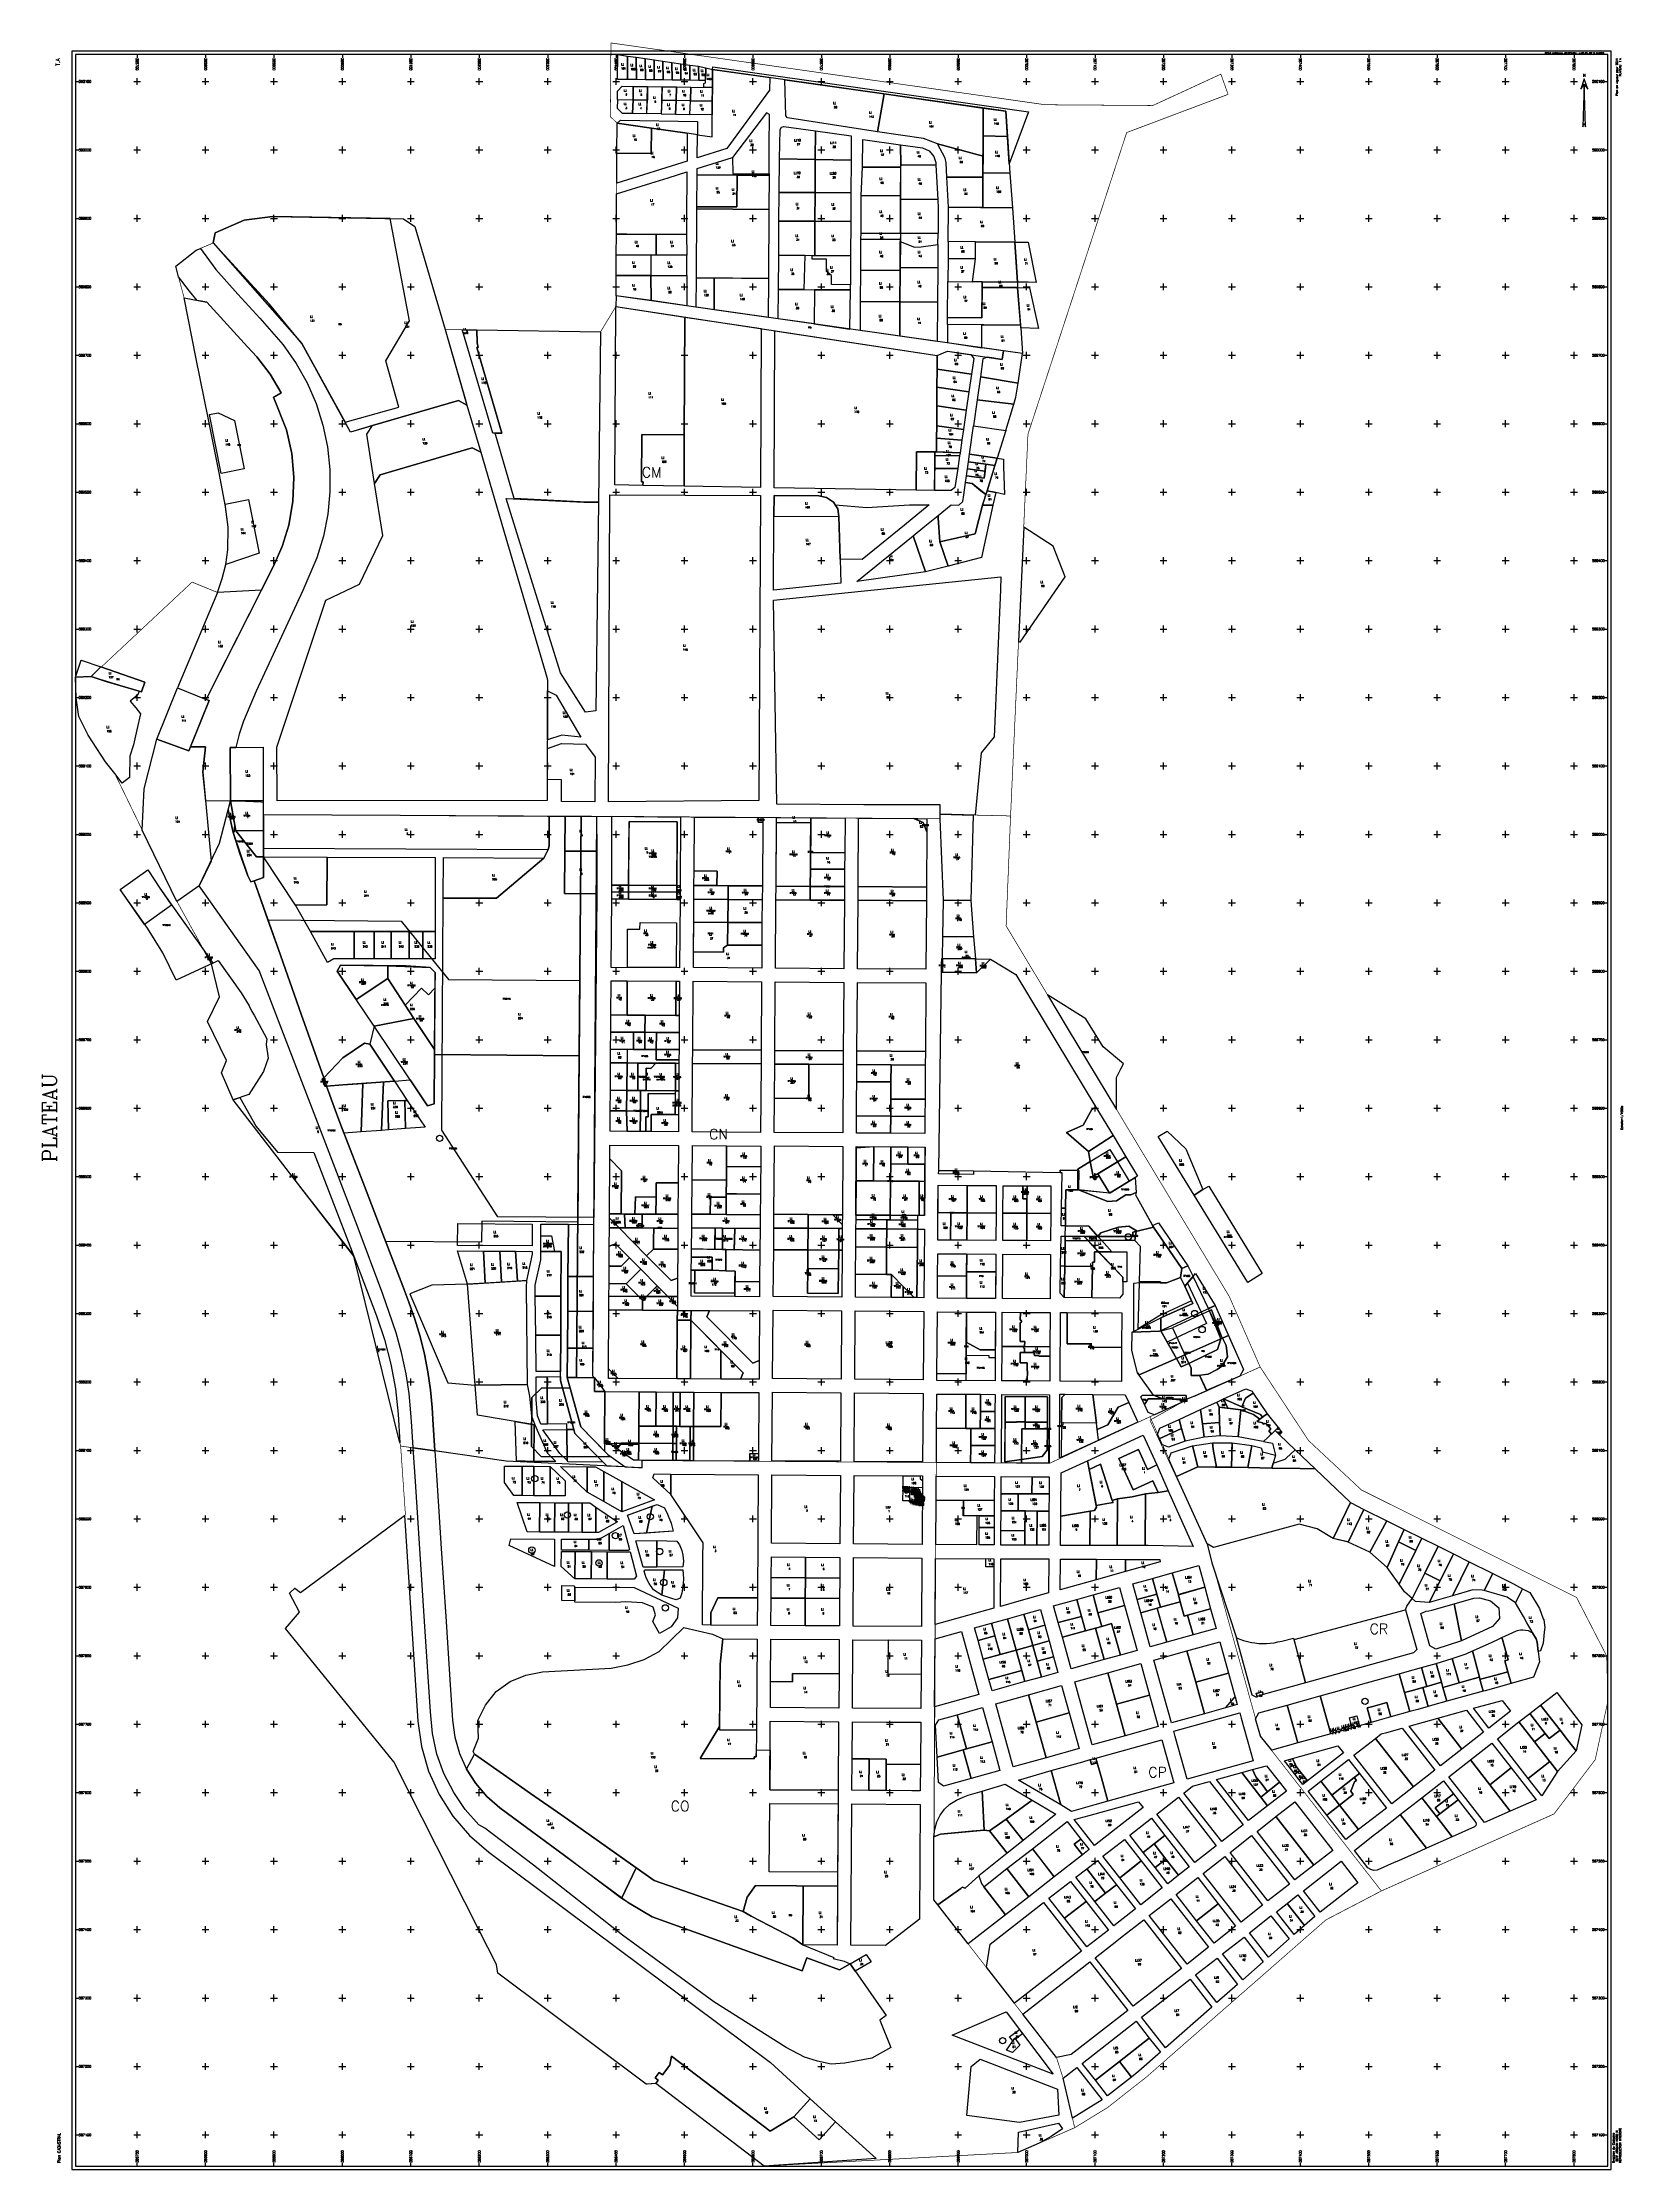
# Model space of a CAD drawing. Extents: x 385562 to 387872, y 587050 to 590157.
import ezdxf
from ezdxf.enums import TextEntityAlignment as Align

# ---------------------------------------------------------------- set-up
doc = ezdxf.new("R2010")
doc.units = 0
doc.header["$MEASUREMENT"] = 0
for name, color, linetype in [('cartouche', 7, 'CONTINUOUS'), ('croisillon', 7, 'CONTINUOUS'), ('IL', 70, 'CONTINUOUS'), ('ILOT', 70, 'CONTINUOUS'), ('L', 10, 'CONTINUOUS'), ('LOT', 10, 'CONTINUOUS'), ('LS', 7, 'CONTINUOUS'), ('PARCELLE', 160, 'CONTINUOUS'), ('SECTION', 7, 'CONTINUOUS'), ('TF', 160, 'CONTINUOUS'), ('tfdm', 7, 'CONTINUOUS'), ('TFNO', 160, 'CONTINUOUS')]:
    doc.layers.add(name, color=color, linetype=linetype)
doc.styles.add('ROMANC', font='romanc.shx', dxfattribs={"height": 10})

msp = doc.modelspace()

# ---------------------------------------------------------------- linework, layer by layer
at = {"layer": 'cartouche'}
for p, q in [((387815, 590104), (387810, 590089)), ((387820, 590089), (387815, 590104)), ((387810, 590089), (387815, 590096)), ((387815, 590096), (387813, 590034)), ((387817, 590034), (387815, 590096)), ((387815, 590096), (387820, 590089)), ((387813, 590034), (387815, 590039)), ((387815, 590039), (387817, 590034))]:
    msp.add_line(p, q, dxfattribs=at)
for points in [[(385604.73, 587049.5), (387854.45, 587049.5), (387854.45, 590144.27), (385604.73, 590144.27)], [(385609.73, 587054.5), (387849.45, 587054.5), (387849.45, 590139.27), (385609.73, 590139.27)]]:
    msp.add_lwpolyline(points, close=True, dxfattribs=at)
at = {"layer": 'croisillon'}
for p, q in [((385700, 590139.27), (385700, 590134.27)), ((385800, 590139.27), (385800, 590134.27)), ((385900, 590139.27), (385900, 590134.27)), ((386000, 590139.27), (386000, 590134.27)), ((386100, 590139.27), (386100, 590134.27)), ((386200, 590139.27), (386200, 590134.27)), ((386300, 590139.27), (386300, 590134.27)), ((386400, 590139.27), (386400, 590134.27)), ((386500, 590139.27), (386500, 590134.27)), ((386600, 590139.27), (386600, 590134.27)), ((386700, 590139.27), (386700, 590134.27)), ((386800, 590139.27), (386800, 590134.27)), ((386900, 590139.27), (386900, 590134.27)), ((387000, 590139.27), (387000, 590134.27)), ((387100, 590139.27), (387100, 590134.27)), ((387200, 590139.27), (387200, 590134.27)), ((387300, 590139.27), (387300, 590134.27)), ((387400, 590139.27), (387400, 590134.27)), ((387500, 590139.27), (387500, 590134.27)), ((387600, 590139.27), (387600, 590134.27)), ((387700, 590139.27), (387700, 590134.27)), ((387800, 590139.27), (387800, 590134.27)), ((385700, 590095), (385700, 590105)), ((385800, 590095), (385800, 590105)), ((385900, 590095), (385900, 590105)), ((386000, 590095), (386000, 590105)), ((386100, 590095), (386100, 590105)), ((386200, 590095), (386200, 590105)), ((386300, 590095), (386300, 590105)), ((386400, 590095), (386400, 590105)), ((386500, 590095), (386500, 590105)), ((386600, 590095), (386600, 590105)), ((386700, 590095), (386700, 590105)), ((386800, 590095), (386800, 590105)), ((386900, 590095), (386900, 590105)), ((387000, 590095), (387000, 590105)), ((387100, 590095), (387100, 590105)), ((387200, 590095), (387200, 590105)), ((387300, 590095), (387300, 590105)), ((387400, 590095), (387400, 590105)), ((387500, 590095), (387500, 590105)), ((387600, 590095), (387600, 590105)), ((387700, 590095), (387700, 590105)), ((387800, 590095), (387800, 590105)), ((385609.73, 590100), (385614.73, 590100)), ((385695, 590100), (385705, 590100)), ((385795, 590100), (385805, 590100)), ((385895, 590100), (385905, 590100)), ((385995, 590100), (386005, 590100)), ((386095, 590100), (386105, 590100)), ((386195, 590100), (386205, 590100)), ((386295, 590100), (386305, 590100)), ((386395, 590100), (386405, 590100)), ((386495, 590100), (386505, 590100)), ((386595, 590100), (386605, 590100)), ((386695, 590100), (386705, 590100)), ((386795, 590100), (386805, 590100)), ((386895, 590100), (386905, 590100)), ((386995, 590100), (387005, 590100)), ((387095, 590100), (387105, 590100)), ((387195, 590100), (387205, 590100)), ((387295, 590100), (387305, 590100)), ((387395, 590100), (387405, 590100)), ((387495, 590100), (387505, 590100)), ((387595, 590100), (387605, 590100)), ((387695, 590100), (387705, 590100)), ((387795, 590100), (387805, 590100)), ((387844.45, 590100), (387849.45, 590100)), ((385609.73, 590000), (385614.73, 590000)), ((385695, 590000), (385705, 590000)), ((385700, 589995), (385700, 590005)), ((385795, 590000), (385805, 590000)), ((385800, 589995), (385800, 590005)), ((385895, 590000), (385905, 590000)), ((385900, 589995), (385900, 590005)), ((385995, 590000), (386005, 590000)), ((386000, 589995), (386000, 590005)), ((386095, 590000), (386105, 590000)), ((386100, 589995), (386100, 590005)), ((386195, 590000), (386205, 590000)), ((386200, 589995), (386200, 590005)), ((386295, 590000), (386305, 590000)), ((386300, 589995), (386300, 590005)), ((386395, 590000), (386405, 590000)), ((386400, 589995), (386400, 590005)), ((386495, 590000), (386505, 590000)), ((386500, 589995), (386500, 590005)), ((386595, 590000), (386605, 590000)), ((386600, 589995), (386600, 590005)), ((386695, 590000), (386705, 590000)), ((386700, 589995), (386700, 590005)), ((386795, 590000), (386805, 590000)), ((386800, 589995), (386800, 590005)), ((386895, 590000), (386905, 590000)), ((386900, 589995), (386900, 590005)), ((386995, 590000), (387005, 590000)), ((387000, 589995), (387000, 590005)), ((387095, 590000), (387105, 590000)), ((387100, 589995), (387100, 590005)), ((387195, 590000), (387205, 590000)), ((387200, 589995), (387200, 590005)), ((387295, 590000), (387305, 590000)), ((387300, 589995), (387300, 590005)), ((387395, 590000), (387405, 590000)), ((387400, 589995), (387400, 590005)), ((387495, 590000), (387505, 590000)), ((387500, 589995), (387500, 590005)), ((387595, 590000), (387605, 590000)), ((387600, 589995), (387600, 590005)), ((387695, 590000), (387705, 590000)), ((387700, 589995), (387700, 590005)), ((387795, 590000), (387805, 590000)), ((387800, 589995), (387800, 590005)), ((387844.45, 590000), (387849.45, 590000)), ((385609.73, 589900), (385614.73, 589900)), ((385695, 589900), (385705, 589900)), ((385700, 589895), (385700, 589905)), ((385795, 589900), (385805, 589900)), ((385800, 589895), (385800, 589905)), ((385895, 589900), (385905, 589900)), ((385900, 589895), (385900, 589905)), ((385995, 589900), (386005, 589900)), ((386000, 589895), (386000, 589905)), ((386095, 589900), (386105, 589900)), ((386100, 589895), (386100, 589905)), ((386195, 589900), (386205, 589900)), ((386200, 589895), (386200, 589905)), ((386295, 589900), (386305, 589900)), ((386300, 589895), (386300, 589905)), ((386395, 589900), (386405, 589900)), ((386400, 589895), (386400, 589905)), ((386495, 589900), (386505, 589900)), ((386500, 589895), (386500, 589905)), ((386595, 589900), (386605, 589900)), ((386600, 589895), (386600, 589905)), ((386695, 589900), (386705, 589900)), ((386700, 589895), (386700, 589905)), ((386795, 589900), (386805, 589900)), ((386800, 589895), (386800, 589905)), ((386895, 589900), (386905, 589900)), ((386900, 589895), (386900, 589905)), ((386995, 589900), (387005, 589900)), ((387000, 589895), (387000, 589905)), ((387095, 589900), (387105, 589900)), ((387100, 589895), (387100, 589905)), ((387195, 589900), (387205, 589900)), ((387200, 589895), (387200, 589905)), ((387295, 589900), (387305, 589900)), ((387300, 589895), (387300, 589905)), ((387395, 589900), (387405, 589900)), ((387400, 589895), (387400, 589905)), ((387495, 589900), (387505, 589900)), ((387500, 589895), (387500, 589905)), ((387595, 589900), (387605, 589900)), ((387600, 589895), (387600, 589905)), ((387695, 589900), (387705, 589900)), ((387700, 589895), (387700, 589905)), ((387795, 589900), (387805, 589900)), ((387800, 589895), (387800, 589905)), ((387844.45, 589900), (387849.45, 589900)), ((385609.73, 589800), (385614.73, 589800)), ((385695, 589800), (385705, 589800)), ((385700, 589795), (385700, 589805)), ((385795, 589800), (385805, 589800)), ((385800, 589795), (385800, 589805)), ((385895, 589800), (385905, 589800)), ((385900, 589795), (385900, 589805)), ((385995, 589800), (386005, 589800)), ((386000, 589795), (386000, 589805)), ((386095, 589800), (386105, 589800)), ((386100, 589795), (386100, 589805)), ((386195, 589800), (386205, 589800)), ((386200, 589795), (386200, 589805)), ((386295, 589800), (386305, 589800)), ((386300, 589795), (386300, 589805)), ((386395, 589800), (386405, 589800)), ((386400, 589795), (386400, 589805)), ((386495, 589800), (386505, 589800)), ((386500, 589795), (386500, 589805)), ((386595, 589800), (386605, 589800)), ((386600, 589795), (386600, 589805)), ((386695, 589800), (386705, 589800)), ((386700, 589795), (386700, 589805)), ((386795, 589800), (386805, 589800)), ((386800, 589795), (386800, 589805)), ((386895, 589800), (386905, 589800)), ((386900, 589795), (386900, 589805)), ((386995, 589800), (387005, 589800)), ((387000, 589795), (387000, 589805)), ((387095, 589800), (387105, 589800)), ((387100, 589795), (387100, 589805)), ((387195, 589800), (387205, 589800)), ((387200, 589795), (387200, 589805)), ((387295, 589800), (387305, 589800)), ((387300, 589795), (387300, 589805)), ((387395, 589800), (387405, 589800)), ((387400, 589795), (387400, 589805)), ((387495, 589800), (387505, 589800)), ((387500, 589795), (387500, 589805)), ((387595, 589800), (387605, 589800)), ((387600, 589795), (387600, 589805)), ((387695, 589800), (387705, 589800)), ((387700, 589795), (387700, 589805)), ((387795, 589800), (387805, 589800)), ((387800, 589795), (387800, 589805)), ((387844.45, 589800), (387849.45, 589800)), ((385609.73, 589700), (385614.73, 589700)), ((385695, 589700), (385705, 589700)), ((385700, 589695), (385700, 589705)), ((385795, 589700), (385805, 589700)), ((385800, 589695), (385800, 589705)), ((385895, 589700), (385905, 589700)), ((385900, 589695), (385900, 589705)), ((385995, 589700), (386005, 589700)), ((386000, 589695), (386000, 589705)), ((386095, 589700), (386105, 589700)), ((386100, 589695), (386100, 589705)), ((386195, 589700), (386205, 589700)), ((386200, 589695), (386200, 589705)), ((386295, 589700), (386305, 589700)), ((386300, 589695), (386300, 589705)), ((386395, 589700), (386405, 589700)), ((386400, 589695), (386400, 589705)), ((386495, 589700), (386505, 589700)), ((386500, 589695), (386500, 589705)), ((386595, 589700), (386605, 589700)), ((386600, 589695), (386600, 589705)), ((386695, 589700), (386705, 589700)), ((386700, 589695), (386700, 589705)), ((386795, 589700), (386805, 589700)), ((386800, 589695), (386800, 589705)), ((386895, 589700), (386905, 589700)), ((386900, 589695), (386900, 589705)), ((386995, 589700), (387005, 589700)), ((387000, 589695), (387000, 589705)), ((387095, 589700), (387105, 589700)), ((387100, 589695), (387100, 589705)), ((387195, 589700), (387205, 589700)), ((387200, 589695), (387200, 589705)), ((387295, 589700), (387305, 589700)), ((387300, 589695), (387300, 589705)), ((387395, 589700), (387405, 589700)), ((387400, 589695), (387400, 589705)), ((387495, 589700), (387505, 589700)), ((387500, 589695), (387500, 589705)), ((387595, 589700), (387605, 589700)), ((387600, 589695), (387600, 589705)), ((387695, 589700), (387705, 589700)), ((387700, 589695), (387700, 589705)), ((387795, 589700), (387805, 589700)), ((387800, 589695), (387800, 589705)), ((387844.45, 589700), (387849.45, 589700)), ((385700, 589595), (385700, 589605)), ((385800, 589595), (385800, 589605)), ((385900, 589595), (385900, 589605)), ((386000, 589595), (386000, 589605)), ((386100, 589595), (386100, 589605)), ((386200, 589595), (386200, 589605)), ((386300, 589595), (386300, 589605)), ((386400, 589595), (386400, 589605)), ((386500, 589595), (386500, 589605)), ((386600, 589595), (386600, 589605)), ((386700, 589595), (386700, 589605)), ((386800, 589595), (386800, 589605)), ((386900, 589595), (386900, 589605)), ((387000, 589595), (387000, 589605)), ((387100, 589595), (387100, 589605)), ((387200, 589595), (387200, 589605)), ((387300, 589595), (387300, 589605)), ((387400, 589595), (387400, 589605)), ((387500, 589595), (387500, 589605)), ((387600, 589595), (387600, 589605)), ((387700, 589595), (387700, 589605)), ((387800, 589595), (387800, 589605)), ((385609.73, 589600), (385614.73, 589600)), ((385695, 589600), (385705, 589600)), ((385795, 589600), (385805, 589600)), ((385895, 589600), (385905, 589600)), ((385995, 589600), (386005, 589600)), ((386095, 589600), (386105, 589600)), ((386195, 589600), (386205, 589600)), ((386295, 589600), (386305, 589600)), ((386395, 589600), (386405, 589600)), ((386495, 589600), (386505, 589600)), ((386595, 589600), (386605, 589600)), ((386695, 589600), (386705, 589600)), ((386795, 589600), (386805, 589600)), ((386895, 589600), (386905, 589600)), ((386995, 589600), (387005, 589600)), ((387095, 589600), (387105, 589600)), ((387195, 589600), (387205, 589600)), ((387295, 589600), (387305, 589600)), ((387395, 589600), (387405, 589600)), ((387495, 589600), (387505, 589600)), ((387595, 589600), (387605, 589600)), ((387695, 589600), (387705, 589600)), ((387795, 589600), (387805, 589600)), ((387844.45, 589600), (387849.45, 589600)), ((385609.73, 589500), (385614.73, 589500)), ((385695, 589500), (385705, 589500)), ((385700, 589495), (385700, 589505)), ((385795, 589500), (385805, 589500)), ((385800, 589495), (385800, 589505)), ((385895, 589500), (385905, 589500)), ((385900, 589495), (385900, 589505)), ((385995, 589500), (386005, 589500)), ((386000, 589495), (386000, 589505)), ((386095, 589500), (386105, 589500)), ((386100, 589495), (386100, 589505)), ((386195, 589500), (386205, 589500)), ((386200, 589495), (386200, 589505)), ((386295, 589500), (386305, 589500)), ((386300, 589495), (386300, 589505)), ((386395, 589500), (386405, 589500)), ((386400, 589495), (386400, 589505)), ((386495, 589500), (386505, 589500)), ((386500, 589495), (386500, 589505)), ((386595, 589500), (386605, 589500)), ((386600, 589495), (386600, 589505)), ((386695, 589500), (386705, 589500)), ((386700, 589495), (386700, 589505)), ((386795, 589500), (386805, 589500)), ((386800, 589495), (386800, 589505)), ((386895, 589500), (386905, 589500)), ((386900, 589495), (386900, 589505)), ((386995, 589500), (387005, 589500)), ((387000, 589495), (387000, 589505)), ((387095, 589500), (387105, 589500)), ((387100, 589495), (387100, 589505)), ((387195, 589500), (387205, 589500)), ((387200, 589495), (387200, 589505)), ((387295, 589500), (387305, 589500)), ((387300, 589495), (387300, 589505)), ((387395, 589500), (387405, 589500)), ((387400, 589495), (387400, 589505)), ((387495, 589500), (387505, 589500)), ((387500, 589495), (387500, 589505)), ((387595, 589500), (387605, 589500)), ((387600, 589495), (387600, 589505)), ((387695, 589500), (387705, 589500)), ((387700, 589495), (387700, 589505)), ((387795, 589500), (387805, 589500)), ((387800, 589495), (387800, 589505)), ((387844.45, 589500), (387849.45, 589500)), ((385609.73, 589400), (385614.73, 589400)), ((385695, 589400), (385705, 589400)), ((385700, 589395), (385700, 589405)), ((385795, 589400), (385805, 589400)), ((385800, 589395), (385800, 589405)), ((385895, 589400), (385905, 589400)), ((385900, 589395), (385900, 589405)), ((385995, 589400), (386005, 589400)), ((386000, 589395), (386000, 589405)), ((386095, 589400), (386105, 589400)), ((386100, 589395), (386100, 589405)), ((386195, 589400), (386205, 589400)), ((386200, 589395), (386200, 589405)), ((386295, 589400), (386305, 589400)), ((386300, 589395), (386300, 589405)), ((386395, 589400), (386405, 589400)), ((386400, 589395), (386400, 589405)), ((386495, 589400), (386505, 589400)), ((386500, 589395), (386500, 589405)), ((386595, 589400), (386605, 589400)), ((386600, 589395), (386600, 589405)), ((386695, 589400), (386705, 589400)), ((386700, 589395), (386700, 589405)), ((386795, 589400), (386805, 589400)), ((386800, 589395), (386800, 589405)), ((386895, 589400), (386905, 589400)), ((386900, 589395), (386900, 589405)), ((386995, 589400), (387005, 589400)), ((387000, 589395), (387000, 589405)), ((387095, 589400), (387105, 589400)), ((387100, 589395), (387100, 589405)), ((387195, 589400), (387205, 589400)), ((387200, 589395), (387200, 589405)), ((387295, 589400), (387305, 589400)), ((387300, 589395), (387300, 589405)), ((387395, 589400), (387405, 589400)), ((387400, 589395), (387400, 589405)), ((387495, 589400), (387505, 589400)), ((387500, 589395), (387500, 589405)), ((387595, 589400), (387605, 589400)), ((387600, 589395), (387600, 589405)), ((387695, 589400), (387705, 589400)), ((387700, 589395), (387700, 589405)), ((387795, 589400), (387805, 589400)), ((387800, 589395), (387800, 589405)), ((387844.45, 589400), (387849.45, 589400)), ((385609.73, 589300), (385614.73, 589300)), ((385695, 589300), (385705, 589300)), ((385700, 589295), (385700, 589305)), ((385795, 589300), (385805, 589300)), ((385800, 589295), (385800, 589305)), ((385895, 589300), (385905, 589300)), ((385900, 589295), (385900, 589305)), ((385995, 589300), (386005, 589300)), ((386000, 589295), (386000, 589305)), ((386095, 589300), (386105, 589300)), ((386100, 589295), (386100, 589305)), ((386195, 589300), (386205, 589300)), ((386200, 589295), (386200, 589305)), ((386295, 589300), (386305, 589300)), ((386300, 589295), (386300, 589305)), ((386395, 589300), (386405, 589300)), ((386400, 589295), (386400, 589305)), ((386495, 589300), (386505, 589300)), ((386500, 589295), (386500, 589305)), ((386595, 589300), (386605, 589300)), ((386600, 589295), (386600, 589305)), ((386695, 589300), (386705, 589300)), ((386700, 589295), (386700, 589305)), ((386795, 589300), (386805, 589300)), ((386800, 589295), (386800, 589305)), ((386895, 589300), (386905, 589300)), ((386900, 589295), (386900, 589305)), ((386995, 589300), (387005, 589300)), ((387000, 589295), (387000, 589305)), ((387095, 589300), (387105, 589300)), ((387100, 589295), (387100, 589305)), ((387195, 589300), (387205, 589300)), ((387200, 589295), (387200, 589305)), ((387295, 589300), (387305, 589300)), ((387300, 589295), (387300, 589305)), ((387395, 589300), (387405, 589300)), ((387400, 589295), (387400, 589305)), ((387495, 589300), (387505, 589300)), ((387500, 589295), (387500, 589305)), ((387595, 589300), (387605, 589300)), ((387600, 589295), (387600, 589305)), ((387695, 589300), (387705, 589300)), ((387700, 589295), (387700, 589305)), ((387795, 589300), (387805, 589300)), ((387800, 589295), (387800, 589305)), ((387844.45, 589300), (387849.45, 589300)), ((385609.73, 589200), (385614.73, 589200)), ((385695, 589200), (385705, 589200)), ((385700, 589195), (385700, 589205)), ((385795, 589200), (385805, 589200)), ((385800, 589195), (385800, 589205)), ((385895, 589200), (385905, 589200)), ((385900, 589195), (385900, 589205)), ((385995, 589200), (386005, 589200)), ((386000, 589195), (386000, 589205)), ((386095, 589200), (386105, 589200)), ((386100, 589195), (386100, 589205)), ((386195, 589200), (386205, 589200)), ((386200, 589195), (386200, 589205)), ((386295, 589200), (386305, 589200)), ((386300, 589195), (386300, 589205)), ((386395, 589200), (386405, 589200)), ((386400, 589195), (386400, 589205)), ((386495, 589200), (386505, 589200)), ((386500, 589195), (386500, 589205)), ((386595, 589200), (386605, 589200)), ((386600, 589195), (386600, 589205)), ((386695, 589200), (386705, 589200)), ((386700, 589195), (386700, 589205)), ((386795, 589200), (386805, 589200)), ((386800, 589195), (386800, 589205)), ((386895, 589200), (386905, 589200)), ((386900, 589195), (386900, 589205)), ((386995, 589200), (387005, 589200)), ((387000, 589195), (387000, 589205)), ((387095, 589200), (387105, 589200)), ((387100, 589195), (387100, 589205)), ((387195, 589200), (387205, 589200)), ((387200, 589195), (387200, 589205)), ((387295, 589200), (387305, 589200)), ((387300, 589195), (387300, 589205)), ((387395, 589200), (387405, 589200)), ((387400, 589195), (387400, 589205)), ((387495, 589200), (387505, 589200)), ((387500, 589195), (387500, 589205)), ((387595, 589200), (387605, 589200)), ((387600, 589195), (387600, 589205)), ((387695, 589200), (387705, 589200)), ((387700, 589195), (387700, 589205)), ((387795, 589200), (387805, 589200)), ((387800, 589195), (387800, 589205)), ((387844.45, 589200), (387849.45, 589200)), ((385609.73, 589100), (385614.73, 589100)), ((385695, 589100), (385705, 589100)), ((385700, 589095), (385700, 589105)), ((385795, 589100), (385805, 589100)), ((385800, 589095), (385800, 589105)), ((385895, 589100), (385905, 589100)), ((385900, 589095), (385900, 589105)), ((385995, 589100), (386005, 589100)), ((386000, 589095), (386000, 589105)), ((386095, 589100), (386105, 589100)), ((386100, 589095), (386100, 589105)), ((386195, 589100), (386205, 589100)), ((386200, 589095), (386200, 589105)), ((386295, 589100), (386305, 589100)), ((386300, 589095), (386300, 589105)), ((386395, 589100), (386405, 589100)), ((386400, 589095), (386400, 589105)), ((386495, 589100), (386505, 589100)), ((386500, 589095), (386500, 589105)), ((386595, 589100), (386605, 589100)), ((386600, 589095), (386600, 589105)), ((386695, 589100), (386705, 589100)), ((386700, 589095), (386700, 589105)), ((386795, 589100), (386805, 589100)), ((386800, 589095), (386800, 589105)), ((386895, 589100), (386905, 589100)), ((386900, 589095), (386900, 589105)), ((386995, 589100), (387005, 589100)), ((387000, 589095), (387000, 589105)), ((387095, 589100), (387105, 589100)), ((387100, 589095), (387100, 589105)), ((387195, 589100), (387205, 589100)), ((387200, 589095), (387200, 589105)), ((387295, 589100), (387305, 589100)), ((387300, 589095), (387300, 589105)), ((387395, 589100), (387405, 589100)), ((387400, 589095), (387400, 589105)), ((387495, 589100), (387505, 589100)), ((387500, 589095), (387500, 589105)), ((387595, 589100), (387605, 589100)), ((387600, 589095), (387600, 589105)), ((387695, 589100), (387705, 589100)), ((387700, 589095), (387700, 589105)), ((387795, 589100), (387805, 589100)), ((387800, 589095), (387800, 589105)), ((387844.45, 589100), (387849.45, 589100)), ((385609.73, 589000), (385614.73, 589000)), ((385695, 589000), (385705, 589000)), ((385700, 588995), (385700, 589005)), ((385795, 589000), (385805, 589000)), ((385800, 588995), (385800, 589005)), ((385895, 589000), (385905, 589000)), ((385900, 588995), (385900, 589005)), ((385995, 589000), (386005, 589000)), ((386000, 588995), (386000, 589005)), ((386095, 589000), (386105, 589000)), ((386100, 588995), (386100, 589005)), ((386195, 589000), (386205, 589000)), ((386200, 588995), (386200, 589005)), ((386295, 589000), (386305, 589000)), ((386300, 588995), (386300, 589005)), ((386395, 589000), (386405, 589000)), ((386400, 588995), (386400, 589005)), ((386495, 589000), (386505, 589000)), ((386500, 588995), (386500, 589005)), ((386595, 589000), (386605, 589000)), ((386600, 588995), (386600, 589005)), ((386695, 589000), (386705, 589000)), ((386700, 588995), (386700, 589005)), ((386795, 589000), (386805, 589000)), ((386800, 588995), (386800, 589005)), ((386895, 589000), (386905, 589000)), ((386900, 588995), (386900, 589005)), ((386995, 589000), (387005, 589000)), ((387000, 588995), (387000, 589005)), ((387095, 589000), (387105, 589000)), ((387100, 588995), (387100, 589005)), ((387195, 589000), (387205, 589000)), ((387200, 588995), (387200, 589005)), ((387295, 589000), (387305, 589000)), ((387300, 588995), (387300, 589005)), ((387395, 589000), (387405, 589000)), ((387400, 588995), (387400, 589005)), ((387495, 589000), (387505, 589000)), ((387500, 588995), (387500, 589005)), ((387595, 589000), (387605, 589000)), ((387600, 588995), (387600, 589005)), ((387695, 589000), (387705, 589000)), ((387700, 588995), (387700, 589005)), ((387795, 589000), (387805, 589000)), ((387800, 588995), (387800, 589005)), ((387844.45, 589000), (387849.45, 589000)), ((385609.73, 588900), (385614.73, 588900)), ((385695, 588900), (385705, 588900)), ((385700, 588895), (385700, 588905)), ((385795, 588900), (385805, 588900)), ((385800, 588895), (385800, 588905)), ((385895, 588900), (385905, 588900)), ((385900, 588895), (385900, 588905)), ((385995, 588900), (386005, 588900)), ((386000, 588895), (386000, 588905)), ((386095, 588900), (386105, 588900)), ((386100, 588895), (386100, 588905)), ((386195, 588900), (386205, 588900)), ((386200, 588895), (386200, 588905)), ((386295, 588900), (386305, 588900)), ((386300, 588895), (386300, 588905)), ((386395, 588900), (386405, 588900)), ((386400, 588895), (386400, 588905)), ((386495, 588900), (386505, 588900)), ((386500, 588895), (386500, 588905)), ((386595, 588900), (386605, 588900)), ((386600, 588895), (386600, 588905)), ((386695, 588900), (386705, 588900)), ((386700, 588895), (386700, 588905)), ((386795, 588900), (386805, 588900)), ((386800, 588895), (386800, 588905)), ((386895, 588900), (386905, 588900)), ((386900, 588895), (386900, 588905)), ((386995, 588900), (387005, 588900)), ((387000, 588895), (387000, 588905)), ((387095, 588900), (387105, 588900)), ((387100, 588895), (387100, 588905)), ((387195, 588900), (387205, 588900)), ((387200, 588895), (387200, 588905)), ((387295, 588900), (387305, 588900)), ((387300, 588895), (387300, 588905)), ((387395, 588900), (387405, 588900)), ((387400, 588895), (387400, 588905)), ((387495, 588900), (387505, 588900)), ((387500, 588895), (387500, 588905)), ((387595, 588900), (387605, 588900)), ((387600, 588895), (387600, 588905)), ((387695, 588900), (387705, 588900)), ((387700, 588895), (387700, 588905)), ((387795, 588900), (387805, 588900)), ((387800, 588895), (387800, 588905)), ((387844.45, 588900), (387849.45, 588900)), ((385609.73, 588800), (385614.73, 588800)), ((385695, 588800), (385705, 588800)), ((385700, 588795), (385700, 588805)), ((385795, 588800), (385805, 588800)), ((385800, 588795), (385800, 588805)), ((385895, 588800), (385905, 588800)), ((385900, 588795), (385900, 588805)), ((385995, 588800), (386005, 588800)), ((386000, 588795), (386000, 588805)), ((386095, 588800), (386105, 588800)), ((386100, 588795), (386100, 588805)), ((386195, 588800), (386205, 588800)), ((386200, 588795), (386200, 588805)), ((386295, 588800), (386305, 588800)), ((386300, 588795), (386300, 588805)), ((386395, 588800), (386405, 588800)), ((386400, 588795), (386400, 588805)), ((386495, 588800), (386505, 588800)), ((386500, 588795), (386500, 588805)), ((386595, 588800), (386605, 588800)), ((386600, 588795), (386600, 588805)), ((386695, 588800), (386705, 588800)), ((386700, 588795), (386700, 588805)), ((386795, 588800), (386805, 588800)), ((386800, 588795), (386800, 588805)), ((386895, 588800), (386905, 588800)), ((386900, 588795), (386900, 588805)), ((386995, 588800), (387005, 588800)), ((387000, 588795), (387000, 588805)), ((387095, 588800), (387105, 588800)), ((387100, 588795), (387100, 588805)), ((387195, 588800), (387205, 588800)), ((387200, 588795), (387200, 588805)), ((387295, 588800), (387305, 588800)), ((387300, 588795), (387300, 588805)), ((387395, 588800), (387405, 588800)), ((387400, 588795), (387400, 588805)), ((387495, 588800), (387505, 588800)), ((387500, 588795), (387500, 588805)), ((387595, 588800), (387605, 588800)), ((387600, 588795), (387600, 588805)), ((387695, 588800), (387705, 588800)), ((387700, 588795), (387700, 588805)), ((387795, 588800), (387805, 588800)), ((387800, 588795), (387800, 588805)), ((387844.45, 588800), (387849.45, 588800)), ((385700, 588695), (385700, 588705)), ((385800, 588695), (385800, 588705)), ((385900, 588695), (385900, 588705)), ((386000, 588695), (386000, 588705)), ((386100, 588695), (386100, 588705)), ((386200, 588695), (386200, 588705)), ((386300, 588695), (386300, 588705)), ((386400, 588695), (386400, 588705)), ((386500, 588695), (386500, 588705)), ((386600, 588695), (386600, 588705)), ((386700, 588695), (386700, 588705)), ((386800, 588695), (386800, 588705)), ((386900, 588695), (386900, 588705)), ((387000, 588695), (387000, 588705)), ((387100, 588695), (387100, 588705)), ((387200, 588695), (387200, 588705)), ((387300, 588695), (387300, 588705)), ((387400, 588695), (387400, 588705)), ((387500, 588695), (387500, 588705)), ((387600, 588695), (387600, 588705)), ((387700, 588695), (387700, 588705)), ((387800, 588695), (387800, 588705)), ((385609.73, 588700), (385614.73, 588700)), ((385695, 588700), (385705, 588700)), ((385795, 588700), (385805, 588700)), ((385895, 588700), (385905, 588700)), ((385995, 588700), (386005, 588700)), ((386095, 588700), (386105, 588700)), ((386195, 588700), (386205, 588700)), ((386295, 588700), (386305, 588700)), ((386395, 588700), (386405, 588700)), ((386495, 588700), (386505, 588700)), ((386595, 588700), (386605, 588700)), ((386695, 588700), (386705, 588700)), ((386795, 588700), (386805, 588700)), ((386895, 588700), (386905, 588700)), ((386995, 588700), (387005, 588700)), ((387095, 588700), (387105, 588700)), ((387195, 588700), (387205, 588700)), ((387295, 588700), (387305, 588700)), ((387395, 588700), (387405, 588700)), ((387495, 588700), (387505, 588700)), ((387595, 588700), (387605, 588700)), ((387695, 588700), (387705, 588700)), ((387795, 588700), (387805, 588700)), ((387844.45, 588700), (387849.45, 588700)), ((385609.73, 588600), (385614.73, 588600)), ((385695, 588600), (385705, 588600)), ((385700, 588595), (385700, 588605)), ((385795, 588600), (385805, 588600)), ((385800, 588595), (385800, 588605)), ((385895, 588600), (385905, 588600)), ((385900, 588595), (385900, 588605)), ((385995, 588600), (386005, 588600)), ((386000, 588595), (386000, 588605)), ((386095, 588600), (386105, 588600)), ((386100, 588595), (386100, 588605)), ((386195, 588600), (386205, 588600)), ((386200, 588595), (386200, 588605)), ((386295, 588600), (386305, 588600)), ((386300, 588595), (386300, 588605)), ((386395, 588600), (386405, 588600)), ((386400, 588595), (386400, 588605)), ((386495, 588600), (386505, 588600)), ((386500, 588595), (386500, 588605)), ((386595, 588600), (386605, 588600)), ((386600, 588595), (386600, 588605)), ((386695, 588600), (386705, 588600)), ((386700, 588595), (386700, 588605)), ((386795, 588600), (386805, 588600)), ((386800, 588595), (386800, 588605)), ((386895, 588600), (386905, 588600)), ((386900, 588595), (386900, 588605)), ((386995, 588600), (387005, 588600)), ((387000, 588595), (387000, 588605)), ((387095, 588600), (387105, 588600)), ((387100, 588595), (387100, 588605)), ((387195, 588600), (387205, 588600)), ((387200, 588595), (387200, 588605)), ((387295, 588600), (387305, 588600)), ((387300, 588595), (387300, 588605)), ((387395, 588600), (387405, 588600)), ((387400, 588595), (387400, 588605)), ((387495, 588600), (387505, 588600)), ((387500, 588595), (387500, 588605)), ((387595, 588600), (387605, 588600)), ((387600, 588595), (387600, 588605)), ((387695, 588600), (387705, 588600)), ((387700, 588595), (387700, 588605)), ((387795, 588600), (387805, 588600)), ((387800, 588595), (387800, 588605)), ((387844.45, 588600), (387849.45, 588600)), ((385609.73, 588500), (385614.73, 588500)), ((385695, 588500), (385705, 588500)), ((385700, 588495), (385700, 588505)), ((385795, 588500), (385805, 588500)), ((385800, 588495), (385800, 588505)), ((385895, 588500), (385905, 588500)), ((385900, 588495), (385900, 588505)), ((385995, 588500), (386005, 588500)), ((386000, 588495), (386000, 588505)), ((386095, 588500), (386105, 588500)), ((386100, 588495), (386100, 588505)), ((386195, 588500), (386205, 588500)), ((386200, 588495), (386200, 588505)), ((386295, 588500), (386305, 588500)), ((386300, 588495), (386300, 588505)), ((386395, 588500), (386405, 588500)), ((386400, 588495), (386400, 588505)), ((386495, 588500), (386505, 588500)), ((386500, 588495), (386500, 588505)), ((386595, 588500), (386605, 588500)), ((386600, 588495), (386600, 588505)), ((386695, 588500), (386705, 588500)), ((386700, 588495), (386700, 588505)), ((386795, 588500), (386805, 588500)), ((386800, 588495), (386800, 588505)), ((386895, 588500), (386905, 588500)), ((386900, 588495), (386900, 588505)), ((386995, 588500), (387005, 588500)), ((387000, 588495), (387000, 588505)), ((387095, 588500), (387105, 588500)), ((387100, 588495), (387100, 588505)), ((387195, 588500), (387205, 588500)), ((387200, 588495), (387200, 588505)), ((387295, 588500), (387305, 588500)), ((387300, 588495), (387300, 588505)), ((387395, 588500), (387405, 588500)), ((387400, 588495), (387400, 588505)), ((387495, 588500), (387505, 588500)), ((387500, 588495), (387500, 588505)), ((387595, 588500), (387605, 588500)), ((387600, 588495), (387600, 588505)), ((387695, 588500), (387705, 588500)), ((387700, 588495), (387700, 588505)), ((387795, 588500), (387805, 588500)), ((387800, 588495), (387800, 588505)), ((387844.45, 588500), (387849.45, 588500)), ((385609.73, 588400), (385614.73, 588400)), ((385695, 588400), (385705, 588400)), ((385700, 588395), (385700, 588405)), ((385795, 588400), (385805, 588400)), ((385800, 588395), (385800, 588405)), ((385895, 588400), (385905, 588400)), ((385900, 588395), (385900, 588405)), ((385995, 588400), (386005, 588400)), ((386000, 588395), (386000, 588405)), ((386095, 588400), (386105, 588400)), ((386100, 588395), (386100, 588405)), ((386195, 588400), (386205, 588400)), ((386200, 588395), (386200, 588405)), ((386295, 588400), (386305, 588400)), ((386300, 588395), (386300, 588405)), ((386395, 588400), (386405, 588400)), ((386400, 588395), (386400, 588405)), ((386495, 588400), (386505, 588400)), ((386500, 588395), (386500, 588405)), ((386595, 588400), (386605, 588400)), ((386600, 588395), (386600, 588405)), ((386695, 588400), (386705, 588400)), ((386700, 588395), (386700, 588405)), ((386795, 588400), (386805, 588400)), ((386800, 588395), (386800, 588405)), ((386895, 588400), (386905, 588400)), ((386900, 588395), (386900, 588405)), ((386995, 588400), (387005, 588400)), ((387000, 588395), (387000, 588405)), ((387095, 588400), (387105, 588400)), ((387100, 588395), (387100, 588405)), ((387195, 588400), (387205, 588400)), ((387200, 588395), (387200, 588405)), ((387295, 588400), (387305, 588400)), ((387300, 588395), (387300, 588405)), ((387395, 588400), (387405, 588400)), ((387400, 588395), (387400, 588405)), ((387495, 588400), (387505, 588400)), ((387500, 588395), (387500, 588405)), ((387595, 588400), (387605, 588400)), ((387600, 588395), (387600, 588405)), ((387695, 588400), (387705, 588400)), ((387700, 588395), (387700, 588405)), ((387795, 588400), (387805, 588400)), ((387800, 588395), (387800, 588405)), ((387844.45, 588400), (387849.45, 588400)), ((385609.73, 588300), (385614.73, 588300)), ((385695, 588300), (385705, 588300)), ((385700, 588295), (385700, 588305)), ((385795, 588300), (385805, 588300)), ((385800, 588295), (385800, 588305)), ((385895, 588300), (385905, 588300)), ((385900, 588295), (385900, 588305)), ((385995, 588300), (386005, 588300)), ((386000, 588295), (386000, 588305)), ((386095, 588300), (386105, 588300)), ((386100, 588295), (386100, 588305)), ((386195, 588300), (386205, 588300)), ((386200, 588295), (386200, 588305)), ((386295, 588300), (386305, 588300)), ((386300, 588295), (386300, 588305)), ((386395, 588300), (386405, 588300)), ((386400, 588295), (386400, 588305)), ((386495, 588300), (386505, 588300)), ((386500, 588295), (386500, 588305)), ((386595, 588300), (386605, 588300)), ((386600, 588295), (386600, 588305)), ((386695, 588300), (386705, 588300)), ((386700, 588295), (386700, 588305)), ((386795, 588300), (386805, 588300)), ((386800, 588295), (386800, 588305)), ((386895, 588300), (386905, 588300)), ((386900, 588295), (386900, 588305)), ((386995, 588300), (387005, 588300)), ((387000, 588295), (387000, 588305)), ((387095, 588300), (387105, 588300)), ((387100, 588295), (387100, 588305)), ((387195, 588300), (387205, 588300)), ((387200, 588295), (387200, 588305)), ((387295, 588300), (387305, 588300)), ((387300, 588295), (387300, 588305)), ((387395, 588300), (387405, 588300)), ((387400, 588295), (387400, 588305)), ((387495, 588300), (387505, 588300)), ((387500, 588295), (387500, 588305)), ((387595, 588300), (387605, 588300)), ((387600, 588295), (387600, 588305)), ((387695, 588300), (387705, 588300)), ((387700, 588295), (387700, 588305)), ((387795, 588300), (387805, 588300)), ((387800, 588295), (387800, 588305)), ((387844.45, 588300), (387849.45, 588300)), ((385700, 588195), (385700, 588205)), ((385800, 588195), (385800, 588205)), ((385900, 588195), (385900, 588205)), ((386000, 588195), (386000, 588205)), ((386100, 588195), (386100, 588205)), ((386200, 588195), (386200, 588205)), ((386300, 588195), (386300, 588205)), ((386400, 588195), (386400, 588205)), ((386500, 588195), (386500, 588205)), ((386600, 588195), (386600, 588205)), ((386700, 588195), (386700, 588205)), ((386800, 588195), (386800, 588205)), ((386900, 588195), (386900, 588205)), ((387000, 588195), (387000, 588205)), ((387100, 588195), (387100, 588205)), ((387200, 588195), (387200, 588205)), ((387300, 588195), (387300, 588205)), ((387400, 588195), (387400, 588205)), ((387500, 588195), (387500, 588205)), ((387600, 588195), (387600, 588205)), ((387700, 588195), (387700, 588205)), ((387800, 588195), (387800, 588205)), ((385609.73, 588200), (385614.73, 588200)), ((385695, 588200), (385705, 588200)), ((385795, 588200), (385805, 588200)), ((385895, 588200), (385905, 588200)), ((385995, 588200), (386005, 588200)), ((386095, 588200), (386105, 588200)), ((386195, 588200), (386205, 588200)), ((386295, 588200), (386305, 588200)), ((386395, 588200), (386405, 588200)), ((386495, 588200), (386505, 588200)), ((386595, 588200), (386605, 588200)), ((386695, 588200), (386705, 588200)), ((386795, 588200), (386805, 588200)), ((386895, 588200), (386905, 588200)), ((386995, 588200), (387005, 588200)), ((387095, 588200), (387105, 588200)), ((387195, 588200), (387205, 588200)), ((387295, 588200), (387305, 588200)), ((387395, 588200), (387405, 588200)), ((387495, 588200), (387505, 588200)), ((387595, 588200), (387605, 588200)), ((387695, 588200), (387705, 588200)), ((387795, 588200), (387805, 588200)), ((387844.45, 588200), (387849.45, 588200)), ((385609.73, 588100), (385614.73, 588100)), ((385695, 588100), (385705, 588100)), ((385700, 588095), (385700, 588105)), ((385795, 588100), (385805, 588100)), ((385800, 588095), (385800, 588105)), ((385895, 588100), (385905, 588100)), ((385900, 588095), (385900, 588105)), ((385995, 588100), (386005, 588100)), ((386000, 588095), (386000, 588105)), ((386095, 588100), (386105, 588100)), ((386100, 588095), (386100, 588105)), ((386195, 588100), (386205, 588100)), ((386200, 588095), (386200, 588105)), ((386295, 588100), (386305, 588100)), ((386300, 588095), (386300, 588105)), ((386395, 588100), (386405, 588100)), ((386400, 588095), (386400, 588105)), ((386495, 588100), (386505, 588100)), ((386500, 588095), (386500, 588105)), ((386595, 588100), (386605, 588100)), ((386600, 588095), (386600, 588105)), ((386695, 588100), (386705, 588100)), ((386700, 588095), (386700, 588105)), ((386795, 588100), (386805, 588100)), ((386800, 588095), (386800, 588105)), ((386895, 588100), (386905, 588100)), ((386900, 588095), (386900, 588105)), ((386995, 588100), (387005, 588100)), ((387000, 588095), (387000, 588105)), ((387095, 588100), (387105, 588100)), ((387100, 588095), (387100, 588105)), ((387195, 588100), (387205, 588100)), ((387200, 588095), (387200, 588105)), ((387295, 588100), (387305, 588100)), ((387300, 588095), (387300, 588105)), ((387395, 588100), (387405, 588100)), ((387400, 588095), (387400, 588105)), ((387495, 588100), (387505, 588100)), ((387500, 588095), (387500, 588105)), ((387595, 588100), (387605, 588100)), ((387600, 588095), (387600, 588105)), ((387695, 588100), (387705, 588100)), ((387700, 588095), (387700, 588105)), ((387795, 588100), (387805, 588100)), ((387800, 588095), (387800, 588105)), ((387844.45, 588100), (387849.45, 588100)), ((385609.73, 588000), (385614.73, 588000)), ((385695, 588000), (385705, 588000)), ((385700, 587995), (385700, 588005)), ((385795, 588000), (385805, 588000)), ((385800, 587995), (385800, 588005)), ((385895, 588000), (385905, 588000)), ((385900, 587995), (385900, 588005)), ((385995, 588000), (386005, 588000)), ((386000, 587995), (386000, 588005)), ((386095, 588000), (386105, 588000)), ((386100, 587995), (386100, 588005)), ((386195, 588000), (386205, 588000)), ((386200, 587995), (386200, 588005)), ((386295, 588000), (386305, 588000)), ((386300, 587995), (386300, 588005)), ((386395, 588000), (386405, 588000)), ((386400, 587995), (386400, 588005)), ((386495, 588000), (386505, 588000)), ((386500, 587995), (386500, 588005)), ((386595, 588000), (386605, 588000)), ((386600, 587995), (386600, 588005)), ((386695, 588000), (386705, 588000)), ((386700, 587995), (386700, 588005)), ((386795, 588000), (386805, 588000)), ((386800, 587995), (386800, 588005)), ((386895, 588000), (386905, 588000)), ((386900, 587995), (386900, 588005)), ((386995, 588000), (387005, 588000)), ((387000, 587995), (387000, 588005)), ((387095, 588000), (387105, 588000)), ((387100, 587995), (387100, 588005)), ((387195, 588000), (387205, 588000)), ((387200, 587995), (387200, 588005)), ((387295, 588000), (387305, 588000)), ((387300, 587995), (387300, 588005)), ((387395, 588000), (387405, 588000)), ((387400, 587995), (387400, 588005)), ((387495, 588000), (387505, 588000)), ((387500, 587995), (387500, 588005)), ((387595, 588000), (387605, 588000)), ((387600, 587995), (387600, 588005)), ((387695, 588000), (387705, 588000)), ((387700, 587995), (387700, 588005)), ((387795, 588000), (387805, 588000)), ((387800, 587995), (387800, 588005)), ((387844.45, 588000), (387849.45, 588000)), ((385609.73, 587900), (385614.73, 587900)), ((385695, 587900), (385705, 587900)), ((385700, 587895), (385700, 587905)), ((385795, 587900), (385805, 587900)), ((385800, 587895), (385800, 587905)), ((385895, 587900), (385905, 587900)), ((385900, 587895), (385900, 587905)), ((385995, 587900), (386005, 587900)), ((386000, 587895), (386000, 587905)), ((386095, 587900), (386105, 587900)), ((386100, 587895), (386100, 587905)), ((386195, 587900), (386205, 587900)), ((386200, 587895), (386200, 587905)), ((386295, 587900), (386305, 587900)), ((386300, 587895), (386300, 587905)), ((386395, 587900), (386405, 587900)), ((386400, 587895), (386400, 587905)), ((386495, 587900), (386505, 587900)), ((386500, 587895), (386500, 587905)), ((386595, 587900), (386605, 587900)), ((386600, 587895), (386600, 587905)), ((386695, 587900), (386705, 587900)), ((386700, 587895), (386700, 587905)), ((386795, 587900), (386805, 587900)), ((386800, 587895), (386800, 587905)), ((386895, 587900), (386905, 587900)), ((386900, 587895), (386900, 587905)), ((386995, 587900), (387005, 587900)), ((387000, 587895), (387000, 587905)), ((387095, 587900), (387105, 587900)), ((387100, 587895), (387100, 587905)), ((387195, 587900), (387205, 587900)), ((387200, 587895), (387200, 587905)), ((387295, 587900), (387305, 587900)), ((387300, 587895), (387300, 587905)), ((387395, 587900), (387405, 587900)), ((387400, 587895), (387400, 587905)), ((387495, 587900), (387505, 587900)), ((387500, 587895), (387500, 587905)), ((387595, 587900), (387605, 587900)), ((387600, 587895), (387600, 587905)), ((387695, 587900), (387705, 587900)), ((387700, 587895), (387700, 587905)), ((387795, 587900), (387805, 587900)), ((387800, 587895), (387800, 587905)), ((387844.45, 587900), (387849.45, 587900)), ((385700, 587795), (385700, 587805)), ((385800, 587795), (385800, 587805)), ((385900, 587795), (385900, 587805)), ((386000, 587795), (386000, 587805)), ((386100, 587795), (386100, 587805)), ((386200, 587795), (386200, 587805)), ((386300, 587795), (386300, 587805)), ((386400, 587795), (386400, 587805)), ((386500, 587795), (386500, 587805)), ((386600, 587795), (386600, 587805)), ((386700, 587795), (386700, 587805)), ((386800, 587795), (386800, 587805)), ((386900, 587795), (386900, 587805)), ((387000, 587795), (387000, 587805)), ((387100, 587795), (387100, 587805)), ((387200, 587795), (387200, 587805)), ((387300, 587795), (387300, 587805)), ((387400, 587795), (387400, 587805)), ((387500, 587795), (387500, 587805)), ((387600, 587795), (387600, 587805)), ((387700, 587795), (387700, 587805)), ((387800, 587795), (387800, 587805)), ((385609.73, 587800), (385614.73, 587800)), ((385695, 587800), (385705, 587800)), ((385795, 587800), (385805, 587800)), ((385895, 587800), (385905, 587800)), ((385995, 587800), (386005, 587800)), ((386095, 587800), (386105, 587800)), ((386195, 587800), (386205, 587800)), ((386295, 587800), (386305, 587800)), ((386395, 587800), (386405, 587800)), ((386495, 587800), (386505, 587800)), ((386595, 587800), (386605, 587800)), ((386695, 587800), (386705, 587800)), ((386795, 587800), (386805, 587800)), ((386895, 587800), (386905, 587800)), ((386995, 587800), (387005, 587800)), ((387095, 587800), (387105, 587800)), ((387195, 587800), (387205, 587800)), ((387295, 587800), (387305, 587800)), ((387395, 587800), (387405, 587800)), ((387495, 587800), (387505, 587800)), ((387595, 587800), (387605, 587800)), ((387695, 587800), (387705, 587800)), ((387795, 587800), (387805, 587800)), ((387844.45, 587800), (387849.45, 587800)), ((385609.73, 587700), (385614.73, 587700)), ((385695, 587700), (385705, 587700)), ((385700, 587695), (385700, 587705)), ((385795, 587700), (385805, 587700)), ((385800, 587695), (385800, 587705)), ((385895, 587700), (385905, 587700)), ((385900, 587695), (385900, 587705)), ((385995, 587700), (386005, 587700)), ((386000, 587695), (386000, 587705)), ((386095, 587700), (386105, 587700)), ((386100, 587695), (386100, 587705)), ((386195, 587700), (386205, 587700)), ((386200, 587695), (386200, 587705)), ((386295, 587700), (386305, 587700)), ((386300, 587695), (386300, 587705)), ((386395, 587700), (386405, 587700)), ((386400, 587695), (386400, 587705)), ((386495, 587700), (386505, 587700)), ((386500, 587695), (386500, 587705)), ((386595, 587700), (386605, 587700)), ((386600, 587695), (386600, 587705)), ((386695, 587700), (386705, 587700)), ((386700, 587695), (386700, 587705)), ((386795, 587700), (386805, 587700)), ((386800, 587695), (386800, 587705)), ((386895, 587700), (386905, 587700)), ((386900, 587695), (386900, 587705)), ((386995, 587700), (387005, 587700)), ((387000, 587695), (387000, 587705)), ((387095, 587700), (387105, 587700)), ((387100, 587695), (387100, 587705)), ((387195, 587700), (387205, 587700)), ((387200, 587695), (387200, 587705)), ((387295, 587700), (387305, 587700)), ((387300, 587695), (387300, 587705)), ((387395, 587700), (387405, 587700)), ((387400, 587695), (387400, 587705)), ((387495, 587700), (387505, 587700)), ((387500, 587695), (387500, 587705)), ((387595, 587700), (387605, 587700)), ((387600, 587695), (387600, 587705)), ((387695, 587700), (387705, 587700)), ((387700, 587695), (387700, 587705)), ((387795, 587700), (387805, 587700)), ((387800, 587695), (387800, 587705)), ((387844.45, 587700), (387849.45, 587700)), ((385609.73, 587600), (385614.73, 587600)), ((385695, 587600), (385705, 587600)), ((385700, 587595), (385700, 587605)), ((385795, 587600), (385805, 587600)), ((385800, 587595), (385800, 587605)), ((385895, 587600), (385905, 587600)), ((385900, 587595), (385900, 587605)), ((385995, 587600), (386005, 587600)), ((386000, 587595), (386000, 587605)), ((386095, 587600), (386105, 587600)), ((386100, 587595), (386100, 587605)), ((386195, 587600), (386205, 587600)), ((386200, 587595), (386200, 587605)), ((386295, 587600), (386305, 587600)), ((386300, 587595), (386300, 587605)), ((386395, 587600), (386405, 587600)), ((386400, 587595), (386400, 587605)), ((386495, 587600), (386505, 587600)), ((386500, 587595), (386500, 587605)), ((386595, 587600), (386605, 587600)), ((386600, 587595), (386600, 587605)), ((386695, 587600), (386705, 587600)), ((386700, 587595), (386700, 587605)), ((386795, 587600), (386805, 587600)), ((386800, 587595), (386800, 587605)), ((386895, 587600), (386905, 587600)), ((386900, 587595), (386900, 587605)), ((386995, 587600), (387005, 587600)), ((387000, 587595), (387000, 587605)), ((387095, 587600), (387105, 587600)), ((387100, 587595), (387100, 587605)), ((387195, 587600), (387205, 587600)), ((387200, 587595), (387200, 587605)), ((387295, 587600), (387305, 587600)), ((387300, 587595), (387300, 587605)), ((387395, 587600), (387405, 587600)), ((387400, 587595), (387400, 587605)), ((387495, 587600), (387505, 587600)), ((387500, 587595), (387500, 587605)), ((387595, 587600), (387605, 587600)), ((387600, 587595), (387600, 587605)), ((387695, 587600), (387705, 587600)), ((387700, 587595), (387700, 587605)), ((387795, 587600), (387805, 587600)), ((387800, 587595), (387800, 587605)), ((387844.45, 587600), (387849.45, 587600)), ((385609.73, 587500), (385614.73, 587500)), ((385695, 587500), (385705, 587500)), ((385700, 587495), (385700, 587505)), ((385795, 587500), (385805, 587500)), ((385800, 587495), (385800, 587505)), ((385895, 587500), (385905, 587500)), ((385900, 587495), (385900, 587505)), ((385995, 587500), (386005, 587500)), ((386000, 587495), (386000, 587505)), ((386095, 587500), (386105, 587500)), ((386100, 587495), (386100, 587505)), ((386195, 587500), (386205, 587500)), ((386200, 587495), (386200, 587505)), ((386295, 587500), (386305, 587500)), ((386300, 587495), (386300, 587505)), ((386395, 587500), (386405, 587500)), ((386400, 587495), (386400, 587505)), ((386495, 587500), (386505, 587500)), ((386500, 587495), (386500, 587505)), ((386595, 587500), (386605, 587500)), ((386600, 587495), (386600, 587505)), ((386695, 587500), (386705, 587500)), ((386700, 587495), (386700, 587505)), ((386795, 587500), (386805, 587500)), ((386800, 587495), (386800, 587505)), ((386895, 587500), (386905, 587500)), ((386900, 587495), (386900, 587505)), ((386995, 587500), (387005, 587500)), ((387000, 587495), (387000, 587505)), ((387095, 587500), (387105, 587500)), ((387100, 587495), (387100, 587505)), ((387195, 587500), (387205, 587500)), ((387200, 587495), (387200, 587505)), ((387295, 587500), (387305, 587500)), ((387300, 587495), (387300, 587505)), ((387395, 587500), (387405, 587500)), ((387400, 587495), (387400, 587505)), ((387495, 587500), (387505, 587500)), ((387500, 587495), (387500, 587505)), ((387595, 587500), (387605, 587500)), ((387600, 587495), (387600, 587505)), ((387695, 587500), (387705, 587500)), ((387700, 587495), (387700, 587505)), ((387795, 587500), (387805, 587500)), ((387800, 587495), (387800, 587505)), ((387844.45, 587500), (387849.45, 587500)), ((385609.73, 587400), (385614.73, 587400)), ((385695, 587400), (385705, 587400)), ((385700, 587395), (385700, 587405)), ((385795, 587400), (385805, 587400)), ((385800, 587395), (385800, 587405)), ((385895, 587400), (385905, 587400)), ((385900, 587395), (385900, 587405)), ((385995, 587400), (386005, 587400)), ((386000, 587395), (386000, 587405)), ((386095, 587400), (386105, 587400)), ((386100, 587395), (386100, 587405)), ((386195, 587400), (386205, 587400)), ((386200, 587395), (386200, 587405)), ((386295, 587400), (386305, 587400)), ((386300, 587395), (386300, 587405)), ((386395, 587400), (386405, 587400)), ((386400, 587395), (386400, 587405)), ((386495, 587400), (386505, 587400)), ((386500, 587395), (386500, 587405)), ((386595, 587400), (386605, 587400)), ((386600, 587395), (386600, 587405)), ((386695, 587400), (386705, 587400)), ((386700, 587395), (386700, 587405)), ((386795, 587400), (386805, 587400)), ((386800, 587395), (386800, 587405)), ((386895, 587400), (386905, 587400)), ((386900, 587395), (386900, 587405)), ((386995, 587400), (387005, 587400)), ((387000, 587395), (387000, 587405)), ((387095, 587400), (387105, 587400)), ((387100, 587395), (387100, 587405)), ((387195, 587400), (387205, 587400)), ((387200, 587395), (387200, 587405)), ((387295, 587400), (387305, 587400)), ((387300, 587395), (387300, 587405)), ((387395, 587400), (387405, 587400)), ((387400, 587395), (387400, 587405)), ((387495, 587400), (387505, 587400)), ((387500, 587395), (387500, 587405)), ((387595, 587400), (387605, 587400)), ((387600, 587395), (387600, 587405)), ((387695, 587400), (387705, 587400)), ((387700, 587395), (387700, 587405)), ((387795, 587400), (387805, 587400)), ((387800, 587395), (387800, 587405)), ((387844.45, 587400), (387849.45, 587400)), ((385700, 587295), (385700, 587305)), ((385800, 587295), (385800, 587305)), ((385900, 587295), (385900, 587305)), ((386000, 587295), (386000, 587305)), ((386100, 587295), (386100, 587305)), ((386200, 587295), (386200, 587305)), ((386300, 587295), (386300, 587305)), ((386400, 587295), (386400, 587305)), ((386500, 587295), (386500, 587305)), ((386600, 587295), (386600, 587305)), ((386700, 587295), (386700, 587305)), ((386800, 587295), (386800, 587305)), ((386900, 587295), (386900, 587305)), ((387000, 587295), (387000, 587305)), ((387100, 587295), (387100, 587305)), ((387200, 587295), (387200, 587305)), ((387300, 587295), (387300, 587305)), ((387400, 587295), (387400, 587305)), ((387500, 587295), (387500, 587305)), ((387600, 587295), (387600, 587305)), ((387700, 587295), (387700, 587305)), ((387800, 587295), (387800, 587305)), ((385609.73, 587300), (385614.73, 587300)), ((385695, 587300), (385705, 587300)), ((385795, 587300), (385805, 587300)), ((385895, 587300), (385905, 587300)), ((385995, 587300), (386005, 587300)), ((386095, 587300), (386105, 587300)), ((386195, 587300), (386205, 587300)), ((386295, 587300), (386305, 587300)), ((386395, 587300), (386405, 587300)), ((386495, 587300), (386505, 587300)), ((386595, 587300), (386605, 587300)), ((386695, 587300), (386705, 587300)), ((386795, 587300), (386805, 587300)), ((386895, 587300), (386905, 587300)), ((386995, 587300), (387005, 587300)), ((387095, 587300), (387105, 587300)), ((387195, 587300), (387205, 587300)), ((387295, 587300), (387305, 587300)), ((387395, 587300), (387405, 587300)), ((387495, 587300), (387505, 587300)), ((387595, 587300), (387605, 587300)), ((387695, 587300), (387705, 587300)), ((387795, 587300), (387805, 587300)), ((387844.45, 587300), (387849.45, 587300)), ((385609.73, 587200), (385614.73, 587200)), ((385695, 587200), (385705, 587200)), ((385700, 587195), (385700, 587205)), ((385795, 587200), (385805, 587200)), ((385800, 587195), (385800, 587205)), ((385895, 587200), (385905, 587200)), ((385900, 587195), (385900, 587205)), ((385995, 587200), (386005, 587200)), ((386000, 587195), (386000, 587205)), ((386095, 587200), (386105, 587200)), ((386100, 587195), (386100, 587205)), ((386195, 587200), (386205, 587200)), ((386200, 587195), (386200, 587205)), ((386295, 587200), (386305, 587200)), ((386300, 587195), (386300, 587205)), ((386395, 587200), (386405, 587200)), ((386400, 587195), (386400, 587205)), ((386495, 587200), (386505, 587200)), ((386500, 587195), (386500, 587205)), ((386595, 587200), (386605, 587200)), ((386600, 587195), (386600, 587205)), ((386695, 587200), (386705, 587200)), ((386700, 587195), (386700, 587205)), ((386795, 587200), (386805, 587200)), ((386800, 587195), (386800, 587205)), ((386895, 587200), (386905, 587200)), ((386900, 587195), (386900, 587205)), ((386995, 587200), (387005, 587200)), ((387000, 587195), (387000, 587205)), ((387095, 587200), (387105, 587200)), ((387100, 587195), (387100, 587205)), ((387195, 587200), (387205, 587200)), ((387200, 587195), (387200, 587205)), ((387295, 587200), (387305, 587200)), ((387300, 587195), (387300, 587205)), ((387395, 587200), (387405, 587200)), ((387400, 587195), (387400, 587205)), ((387495, 587200), (387505, 587200)), ((387500, 587195), (387500, 587205)), ((387595, 587200), (387605, 587200)), ((387600, 587195), (387600, 587205)), ((387695, 587200), (387705, 587200)), ((387700, 587195), (387700, 587205)), ((387795, 587200), (387805, 587200)), ((387800, 587195), (387800, 587205)), ((387844.45, 587200), (387849.45, 587200)), ((385609.73, 587100), (385614.73, 587100)), ((385695, 587100), (385705, 587100)), ((385700, 587095), (385700, 587105)), ((385795, 587100), (385805, 587100)), ((385800, 587095), (385800, 587105)), ((385895, 587100), (385905, 587100)), ((385900, 587095), (385900, 587105)), ((385995, 587100), (386005, 587100)), ((386000, 587095), (386000, 587105)), ((386095, 587100), (386105, 587100)), ((386100, 587095), (386100, 587105)), ((386195, 587100), (386205, 587100)), ((386200, 587095), (386200, 587105)), ((386295, 587100), (386305, 587100)), ((386300, 587095), (386300, 587105)), ((386395, 587100), (386405, 587100)), ((386400, 587095), (386400, 587105)), ((386495, 587100), (386505, 587100)), ((386500, 587095), (386500, 587105)), ((386595, 587100), (386605, 587100)), ((386600, 587095), (386600, 587105)), ((386695, 587100), (386705, 587100)), ((386700, 587095), (386700, 587105)), ((386795, 587100), (386805, 587100)), ((386800, 587095), (386800, 587105)), ((386895, 587100), (386905, 587100)), ((386900, 587095), (386900, 587105)), ((386995, 587100), (387005, 587100)), ((387000, 587095), (387000, 587105)), ((387095, 587100), (387105, 587100)), ((387100, 587095), (387100, 587105)), ((387195, 587100), (387205, 587100)), ((387200, 587095), (387200, 587105)), ((387295, 587100), (387305, 587100)), ((387300, 587095), (387300, 587105)), ((387395, 587100), (387405, 587100)), ((387400, 587095), (387400, 587105)), ((387495, 587100), (387505, 587100)), ((387500, 587095), (387500, 587105)), ((387595, 587100), (387605, 587100)), ((387600, 587095), (387600, 587105)), ((387695, 587100), (387705, 587100)), ((387700, 587095), (387700, 587105)), ((387795, 587100), (387805, 587100)), ((387800, 587095), (387800, 587105)), ((387844.45, 587100), (387849.45, 587100)), ((385700, 587054.5), (385700, 587059.5)), ((385800, 587054.5), (385800, 587059.5)), ((385900, 587054.5), (385900, 587059.5)), ((386000, 587054.5), (386000, 587059.5)), ((386100, 587054.5), (386100, 587059.5)), ((386200, 587054.5), (386200, 587059.5)), ((386300, 587054.5), (386300, 587059.5)), ((386400, 587054.5), (386400, 587059.5)), ((386500, 587054.5), (386500, 587059.5)), ((386600, 587054.5), (386600, 587059.5)), ((386700, 587054.5), (386700, 587059.5)), ((386800, 587054.5), (386800, 587059.5)), ((386900, 587054.5), (386900, 587059.5)), ((387000, 587054.5), (387000, 587059.5)), ((387100, 587054.5), (387100, 587059.5)), ((387200, 587054.5), (387200, 587059.5)), ((387300, 587054.5), (387300, 587059.5)), ((387400, 587054.5), (387400, 587059.5)), ((387500, 587054.5), (387500, 587059.5)), ((387600, 587054.5), (387600, 587059.5)), ((387700, 587054.5), (387700, 587059.5)), ((387800, 587054.5), (387800, 587059.5))]:
    msp.add_line(p, q, dxfattribs=at)
at = {"layer": 'IL'}
for points in [[(385884.43, 589028.98), (386084.43, 589027.92), (386299.06, 589026.78), (386325.35, 589026.63), (386348.95, 589026.51), (386344.2, 588446.94), (386342.23, 588206.36), (386328.55, 588206.46), (386332.8, 588191.02), (386291.24, 588191.36), (386276.99, 588177.34), (386276.4, 588105.62), (386290.43, 588091.36), (386392.79, 588090.53), (386413.45, 588075.87), (386239.2, 588084.5), (386135.22, 588099.28), (386132.72, 588137.58), (386130.98, 588162.63), (386128.51, 588188.67), (386124.82, 588214.83), (386119.81, 588240.77), (386113.5, 588266.43), (386105.91, 588291.74), (386097.25, 588316.42), (386088.34, 588339.9), (386059.19, 588415.84), (386032.3, 588485.85), (385996.46, 588579.21), (385988, 588601.68), (385979.8, 588624.24), (385976.94, 588632.31), (386000.75, 588634.09), (386075.91, 588639.72), (386040.04, 588693.32), (386032.21, 588695.16), (386000.55, 588673.41), (385972.62, 588644.52), (385939.77, 588737.37), (385906.41, 588831.64), (385891.07, 588874.99), (385870.8, 588932.25), (385884.58, 588937.27), (385884.53, 588967.48), (385884.469, 589005.484)], [(387121.613, 588539.458), (387132.602, 588521.496), (387149.82, 588493.351), (387158.66, 588498.71), (387159.89, 588476.89), (387158.86, 588473.34), (387185.54, 588426.41), (387227.04, 588365.685), (387224.969, 588352.568), (387230.95, 588339.84), (387241.021, 588318.381), (387194.659, 588297.13), (387163.112, 588277.55), (387164.892, 588345.359), (387164.928, 588346.728), (387166.277, 588398.094), (387158.13, 588406.5), (387109.79, 588406.47), (387089.54, 588406.49), (387056.229, 588406.437), (387056.33, 588413.09), (387056.55, 588428.09), (387056.93, 588453.78), (387057.33, 588480.76), (387074.613, 588480.694), (387074.835, 588508.904), (387074.85, 588510.85), (387093.032, 588521.973)], [(387247, 588358.62), (387275.5, 588311.58), (387294.83, 588267.83), (387218.98, 588234.32), (387196.22, 588274.59), (387196.34, 588293.5), (387242.72, 588314.76), (387230.95, 588339.84)], [(387247, 588358.62), (387275.5, 588311.58), (387294.83, 588267.83), (387316.738, 588218.244), (387311.461, 588208.57), (387262.977, 588187.59), (387252.597, 588209.729), (387251.079, 588209.527), (387240.38, 588209.404), (387240.303, 588220.474), (387237.17, 588227.222), (387231.34, 588239.781), (387218.98, 588234.32), (387205.387, 588258.361), (387196.22, 588274.59), (387196.34, 588293.5), (387242.72, 588314.76), (387241.021, 588318.381), (387230.95, 588339.84)], [(386236.843, 588077.107), (386303.842, 588076.642), (386325.616, 588055.491), (386325.463, 588033.491), (386262.544, 588033.928), (386250.545, 588034.011), (386236.677, 588053.108)], [(386255.475, 588023.977), (386361.473, 588023.241), (386370.431, 588017.179), (386401.902, 587995.882), (386374.174, 587980.152), (386370.174, 587980.18), (386270.176, 587980.874)], [(386460.112, 588021.205), (386470.589, 588016.039), (386474.963, 588006.805), (386480.309, 587993.683), (386483.205, 587982.185), (386426.326, 587978.052), (386416.85, 588005.572)], [(386410.183, 587990.277), (386419.563, 587955.428), (386418.341, 587953.845), (386319.995, 587954.527), (386320.106, 587970.527), (386375.392, 587970.54), (386389.987, 587978.82)], [(386246.108, 587971.04), (386310.106, 587970.596), (386309.829, 587930.597), (386243.706, 587961.333)], [(386459.405, 587968.197), (386488.545, 587967.351), (386492.856, 587962.163), (386495.875, 587954.011), (386497.385, 587947.067), (386498.41, 587937.987), (386497.574, 587929.728), (386439.574, 587929.474), (386429.05, 587968.064)], [(386319.981, 587952.527), (386420.532, 587951.83), (386430.031, 587916.538), (386426.365, 587911.789), (386339.703, 587912.39), (386319.828, 587930.528)], [(386497.591, 587925.728), (386498.039, 587919.288), (386498.302, 587912.647), (386497.819, 587905.646), (386496.854, 587898.404), (386495.888, 587891.644), (386493.474, 587883.919), (386487.921, 587881.505), (386481.211, 587883.833), (386466.794, 587888.54), (386454.828, 587896.31), (386448.546, 587905.381), (386443.77, 587913.962), (386441.171, 587923.618), (386442.592, 587925.487)], [(386339.62, 587900.39), (386426.282, 587899.789), (386490.519, 587869.619), (386489.924, 587855.497), (386480.262, 587842.322), (386463.573, 587832.66), (386453.553, 587849.969), (386457.349, 587859.647), (386454.092, 587871.046), (386438.747, 587877.169), (386414.138, 587878.774), (386399.466, 587877.975), (386339.467, 587878.391)], [(387429.043, 587741.538), (387448.304, 587746.924), (387496.46, 587760.385), (387544.492, 587773.798), (387552.303, 587746.129), (387560.09, 587718.43), (387532.171, 587710.659), (387526.297, 587731.638), (387506.067, 587726.007), (387497.91, 587723.743), (387503.722, 587702.686), (387463.789, 587691.511), (387444.526, 587686.131)], [(386890.989, 587245.532), (386969.961, 587279.719), (387038.684, 587188.762)]]:
    msp.add_lwpolyline(points, close=True, dxfattribs=at)
at = {"layer": 'ILOT'}
for centre in [(386142.125, 588555.925), (387148.625, 588412.004), (387245.525, 588299.97), (387256.479, 588276.605), (386281.1465, 588058.799), (386328.6885, 588005.5645), (386450.0275, 588003.1285), (386276.906, 587954.3185), (386399, 587975.561), (386463.73, 587952.3355), (386374.9295, 587935.658), (386469.7365, 587907.1165), (386472, 587870.025), (387494.5665, 587733.4645), (386964.8365, 587237.7405)]:
    msp.add_circle(centre, 4.63, dxfattribs=at)
at = {"layer": 'L'}
for points in [[(386402.417, 590139.27), (386416.474, 590137.238), (386416.751, 590102.855), (386402.076, 590103.027)], [(386416.474, 590137.238), (386429.489, 590135.356), (386429.752, 590102.702), (386416.751, 590102.855)], [(386429.489, 590135.356), (386442.504, 590133.475), (386442.754, 590102.55), (386429.752, 590102.702)], [(386442.504, 590133.475), (386455.52, 590131.594), (386455.755, 590102.397), (386442.754, 590102.55)], [(386455.52, 590131.594), (386468.525, 590129.714), (386468.747, 590102.244), (386455.755, 590102.397)], [(386468.525, 590129.714), (386481.54, 590127.833), (386481.748, 590102.092), (386468.747, 590102.244)], [(386481.54, 590127.833), (386494.552, 590125.952), (386494.746, 590101.939), (386481.748, 590102.092)], [(386494.552, 590125.952), (386507.556, 590124.072), (386507.736, 590101.787), (386494.746, 590101.939)], [(386507.556, 590124.072), (386520.497, 590122.202), (386520.663, 590101.635), (386507.736, 590101.787)], [(386540.17, 590019.253), (386540.33, 590041.306), (386540.884, 590117.551), (386624.424, 590105.669), (386624.301, 590087.101), (386561.975, 590002.103), (386518.695, 589988.52), (386518.94, 590022.27)], [(386520.497, 590122.202), (386524.473, 590121.627), (386531.039, 590119.996), (386530.876, 590102.615), (386529.937, 590101.526), (386520.663, 590101.579)], [(386531.039, 590119.996), (386540.884, 590117.551), (386540.694, 590091.398), (386528.075, 590091.547), (386528.201, 590097.268), (386530.831, 590097.887), (386530.876, 590102.615)], [(386540.884, 590117.551), (386541.448, 590121.511), (387002.588, 590055.855), (386974.688, 589979.835), (386969.354, 590056.547)], [(386791.792, 590081.864), (386782.252, 590026.372), (386650.304, 590046.781), (386647.878, 590049.962), (386646.65, 590102.508)], [(386424.817, 590072.86), (386401.819, 590073.159), (386401.726, 590060.959), (386408.712, 590053.804), (386423.71, 590053.512)], [(386425.069, 590092.757), (386424.817, 590072.86), (386401.819, 590073.159), (386401.915, 590085.959), (386409.071, 590092.945)], [(386424.817, 590072.86), (386423.71, 590053.512), (386444.706, 590053.102), (386445.815, 590072.586)], [(386446.068, 590092.51), (386445.815, 590072.586), (386424.817, 590072.86), (386425.069, 590092.757)], [(386467.067, 590092.264), (386465.702, 590052.692), (386444.706, 590053.102), (386446.068, 590092.51)], [(386487.811, 590072.039), (386466.813, 590072.313), (386465.702, 590052.692), (386486.698, 590052.283)], [(386488.065, 590092.017), (386487.811, 590072.039), (386466.813, 590072.313), (386467.067, 590092.264)], [(386487.811, 590072.039), (386486.698, 590052.283), (386507.694, 590051.873), (386508.81, 590071.766)], [(386509.064, 590091.771), (386508.81, 590071.766), (386487.811, 590072.039), (386488.065, 590092.017)], [(386508.81, 590071.766), (386540.548, 590071.352), (386540.402, 590051.236), (386507.694, 590051.873)], [(386509.064, 590091.771), (386540.694, 590091.398), (386540.548, 590071.352), (386508.81, 590071.766)], [(386791.792, 590081.864), (386936.458, 590061.237), (386936.25, 589991.1), (386869.882, 590008.912), (386849.26, 590016.487), (386782.252, 590026.372)], [(386401.55, 590038.95), (386451.49, 590031.85), (386451.228, 589994.971), (386401.23, 589995.327)], [(386406.18, 590043.48), (386519.08, 590041.65), (386518.94, 590022.27), (386503.94, 590024.4), (386451.49, 590031.85), (386401.55, 590038.95)], [(386570.099, 589988.953), (386570.529, 589965.392), (386623.527, 589965.008), (386623.81, 590004.007), (386624.157, 590052.006), (386619.957, 590054.054)], [(386936.338, 590020.43), (386936.458, 590061.237), (386969.354, 590056.547), (386971.913, 590019.739)], [(386451.49, 590031.85), (386503.94, 590024.4), (386503.651, 589983.801), (386400.919, 589951.528), (386401.23, 589995.327), (386451.228, 589994.971)], [(386645.071, 590034.319), (386691.428, 590027.896), (386691.144, 589986.067), (386638.818, 589987.121), (386639.875, 590029.82), (386641.554, 590033.334)], [(386691.428, 590027.896), (386743.605, 590020.667), (386743.44, 589985.013), (386691.144, 589986.067)], [(386760.565, 590015.111), (386815.584, 590007.691), (386816.13, 589978.1), (386815.636, 589974.862), (386808.332, 589974.878), (386759.875, 589974.982)], [(386815.584, 590007.691), (386847.976, 590003.05), (386857.676, 589998.904), (386864.293, 589990.289), (386867.332, 589981.52), (386867.46, 589977.75), (386816.13, 589978.1)], [(386936.25, 589991.1), (386936.18, 589966.43), (386936.162, 589960.045), (386883.461, 589960.371), (386882.471, 589981.278), (386880.903, 589987.887), (386869.882, 590008.912)], [(386936.338, 590020.43), (386971.913, 590019.739), (386975.659, 589965.869), (386936.18, 589966.43)], [(386518.516, 589963.769), (386518.581, 589972.768), (386570.099, 589988.953), (386570.529, 589965.392), (386577.028, 589965.345), (386577.014, 589963.344)], [(386691.144, 589986.067), (386690.815, 589937.713), (386638.222, 589937.953), (386638.818, 589987.121)], [(386743.44, 589985.013), (386743.223, 589937.473), (386690.815, 589937.713), (386691.144, 589986.067)], [(386815.796, 589928.1), (386816.13, 589978.1), (386867.46, 589977.75), (386870.055, 589927.73)], [(386476.042, 589959.43), (386503.539, 589968.043), (386503.094, 589900.471), (386502.932, 589876.731), (386435.037, 589876.712), (386415.536, 589876.9), (386400.371, 589876.772), (386400.434, 589906.9), (386400.803, 589935.77), (386450.935, 589951.532)], [(386518.153, 589913.77), (386518.179, 589917.08), (386576.677, 589916.656), (386577.014, 589963.344), (386623.513, 589963.008), (386623.151, 589913.009)], [(386518.516, 589963.769), (386577.014, 589963.344), (386576.677, 589916.656), (386518.179, 589917.08)], [(386577.014, 589963.344), (386577.028, 589965.345), (386623.527, 589965.008), (386623.513, 589963.008)], [(386815.636, 589974.862), (386815.83, 589933.1), (386758.33, 589933.49), (386759.875, 589974.982)], [(386936.162, 589960.045), (386935.976, 589915.871), (386885.76, 589916.5), (386883.461, 589960.371)], [(386935.976, 589915.871), (386936.18, 589966.43), (386975.659, 589965.869), (386979.169, 589915.391)], [(386517.422, 589813.161), (386518.153, 589913.77), (386623.151, 589913.009), (386622.481, 589812.376)], [(386638.222, 589937.953), (386690.815, 589937.713), (386690.53, 589895.81), (386638.03, 589896.16)], [(386690.815, 589937.713), (386743.223, 589937.473), (386743.03, 589895.273), (386690.53, 589895.81)], [(386758.33, 589933.49), (386815.83, 589933.1), (386815.796, 589928.1), (386815.456, 589878.105), (386757.957, 589878.493)], [(386815.456, 589878.105), (386815.796, 589928.1), (386870.055, 589927.73), (386870.714, 589914.936), (386870.459, 589877.744)], [(386979.169, 589915.391), (386982.703, 589865.37), (386925.379, 589865.983), (386885.42, 589866.417), (386885.76, 589916.5)], [(385814.2, 589878.97), (385811.3, 589864.1), (385940.54, 589717.271), (386003.94, 589602.399), (386082.398, 589624.381), (386063.513, 589691.785), (386098.229, 589750.256), (386070.004, 589899.612), (385898.03, 589902.61), (385856.37, 589897.5)], [(386070.004, 589899.612), (386089.08, 589899.28), (386105.68, 589888.12), (386150.06, 589737.45), (386179.195, 589636.573), (386181.869, 589627.314), (386169.459, 589634.092), (386043.896, 589597.236), (386011.963, 589587.863), (386003.94, 589602.399), (386082.398, 589624.381), (386063.513, 589691.785), (386098.229, 589750.256)], [(386638.03, 589896.16), (386690.53, 589895.81), (386690.19, 589845.81), (386686.49, 589845.531), (386675.819, 589845.9), (386637.69, 589846.16)], [(386690.53, 589895.81), (386743.03, 589895.273), (386742.801, 589845.274), (386690.19, 589845.81)], [(385792.53, 589856.25), (385815.1, 589825.42), (385847.22, 589789.14), (385879.27, 589754.4), (385913.5, 589715.11), (385932.32, 589688.21), (385948.35, 589659.56), (385961.41, 589629.44), (385971.36, 589598.15), (385978.1, 589566.02), (385981.56, 589533.37), (385981.72, 589500.54), (385978.56, 589467.86), (385972.12, 589435.67), (385962.46, 589404.29), (385941.98, 589356.38), (385908.07, 589282.89), (385874.15, 589209.4), (385855.25, 589165.35), (385849.1, 589146.33), (385844.4, 589127.19), (385836.15, 589127.18), (385836.25, 589048.9), (385800.14, 589048.33), (385796.21, 589091.54), (385799.78, 589127.85), (385777.898, 589127.823), (385805.25, 589195.5), (385800.86, 589197.27), (385813.17, 589221.58), (385881.74, 589357.05), (385900.94, 589395.3), (385912.15, 589420.8), (385921.64, 589451.73), (385927.76, 589486.62), (385929.2, 589521.75), (385926.06, 589556.68), (385918.4, 589590.96), (385899.08, 589638.93), (385902, 589640.46), (385910.6, 589644.95), (385894.18, 589672.44), (385874.81, 589697.71), (385861.34, 589712.29), (385801.86, 589777.46), (385787.81, 589780.25), (385776.31, 589793.88), (385760.39, 589814.75), (385756.29, 589830.02), (385786.08, 589853.55)], [(386400.371, 589876.772), (386458.783, 589876.508), (386458.582, 589846.509), (386450.739, 589846.443), (386400.151, 589846.773)], [(386458.582, 589846.509), (386458.783, 589876.508), (386502.932, 589876.731), (386503.539, 589846.443)], [(386757.588, 589824.253), (386757.898, 589869.794), (386815.397, 589869.406), (386815.087, 589823.761)], [(386757.898, 589869.794), (386757.957, 589878.493), (386815.456, 589878.105), (386815.397, 589869.406)], [(386815.117, 589828.111), (386815.377, 589866.357), (386836.054, 589857.975), (386846.05, 589858.273), (386870.351, 589861.996), (386870.117, 589827.74)], [(386815.456, 589878.105), (386815.377, 589866.357), (386836.054, 589857.975), (386846.05, 589858.273), (386870.351, 589861.996), (386870.459, 589877.744)], [(386885.42, 589866.417), (386885.241, 589841.418), (386925.24, 589841.132), (386925.379, 589865.983)], [(386925.379, 589865.983), (386935.396, 589865.875), (386982.703, 589865.37), (386984.167, 589843.852), (386986.72, 589806.8), (386935, 589807.229), (386920.999, 589807.345), (386925.24, 589841.132)], [(386982.703, 589865.37), (387002.228, 589865.16), (387013.719, 589806.574), (387002.24, 589806.67), (386986.72, 589806.8)], [(386399.931, 589816.774), (386400.151, 589846.773), (386450.739, 589846.443), (386450.739, 589816.443)], [(386450.739, 589846.443), (386450.739, 589816.443), (386503.539, 589816.443), (386503.539, 589846.443)], [(386637.69, 589846.16), (386675.819, 589845.9), (386674.349, 589795.911), (386637.35, 589796.162)], [(386674.349, 589795.911), (386689.849, 589795.806), (386742.347, 589795.45), (386742.608, 589803.139), (386714.769, 589803.289), (386714.713, 589816.55), (386707.679, 589822.496), (386707.587, 589840.268), (386686.477, 589840.411), (386686.49, 589845.531), (386675.819, 589845.9)], [(386686.49, 589845.531), (386690.19, 589845.81), (386742.801, 589845.274), (386742.608, 589803.139), (386714.769, 589803.289), (386714.713, 589816.55), (386707.679, 589822.496), (386707.587, 589840.268), (386686.477, 589840.411)], [(386757.588, 589824.253), (386815.087, 589823.761), (386814.777, 589778.111), (386757.277, 589778.504)], [(386870.117, 589827.74), (386869.776, 589777.735), (386814.777, 589778.111), (386815.087, 589823.761), (386815.117, 589828.111)], [(386885.241, 589841.418), (386885, 589807.643), (386920.999, 589807.345), (386925.24, 589841.132)], [(386399.931, 589786.774), (386399.931, 589816.774), (386450.739, 589816.443), (386451.106, 589779.974)], [(386450.739, 589816.443), (386503.539, 589816.443), (386503.539, 589772.243), (386451.106, 589779.974)], [(386517.422, 589813.161), (386543.421, 589812.967), (386543.426, 589766.496), (386517.11, 589770.242)], [(386543.421, 589812.967), (386622.481, 589812.376), (386622.103, 589755.297), (386543.426, 589766.496)], [(386637.35, 589796.162), (386674.349, 589795.911), (386689.849, 589795.806), (386689.512, 589745.808), (386668.977, 589748.718), (386637.057, 589753.242)], [(386689.849, 589795.806), (386689.512, 589745.808), (386741.828, 589738.372), (386742.347, 589795.45)], [(386934.934, 589799.229), (386986.654, 589798.8), (386991.077, 589743.863), (386884.479, 589744.763), (386884.566, 589755.243), (386934.564, 589754.812)], [(386884.566, 589755.243), (386885, 589807.643), (386935, 589807.229), (386934.564, 589754.812)], [(386935, 589807.229), (386986.72, 589806.8), (386986.654, 589798.8), (386934.934, 589799.229)], [(386991.31, 589740.21), (386986.654, 589798.8), (387004.047, 589798.656), (387017.414, 589739.359)], [(386399.63, 589771.13), (386500.477, 589755.838), (386499.634, 589583.819), (386437.635, 589584.123), (386437.3, 589514.905), (386439.3, 589514.895), (386439.276, 589509.895), (386397.912, 589510.636)], [(386757.277, 589778.504), (386814.777, 589778.111), (386814.436, 589728.111), (386756.99, 589736.25)], [(386814.777, 589778.111), (386869.776, 589777.735), (386869.387, 589720.325), (386814.436, 589728.111)], [(386175.143, 589737.282), (386181.26, 589737.23), (386182.58, 589732.8), (386176.97, 589731.14)], [(386196.63, 589737.01), (386196.83, 589717.96), (386198.63, 589711.43), (386196.46, 589711.44), (386233.18, 589586.17), (386220.03, 589586.26), (386176.97, 589731.14), (386182.58, 589732.8), (386181.26, 589737.23)], [(386377.23, 589734.24), (386374.124, 589485.205), (386352.688, 589485.391), (386347.695, 589485.655), (386251.044, 589490.773), (386223.18, 589586.238), (386233.18, 589586.17), (386196.46, 589711.44), (386198.63, 589711.43), (386196.83, 589717.96), (386196.63, 589737.01)], [(386500.477, 589755.838), (386612.063, 589738.917), (386610.924, 589506.82), (386499.267, 589508.82), (386499.634, 589583.819)], [(386869.343, 589699.904), (386869.183, 589679.765), (386868.975, 589653.516), (386868.752, 589626.261), (386868.5, 589597), (386868.339, 589578.761), (386868.163, 589558.862), (386865.989, 589558.872), (386838.986, 589558.741), (386838.491, 589502.743), (386630.923, 589506.462), (386632.047, 589735.887)], [(386884.479, 589744.763), (386884.264, 589718.764), (386934.461, 589710.9), (386934.477, 589744.329)], [(386934.477, 589744.329), (386991.077, 589743.863), (386991.31, 589740.21), (386993.932, 589702.438), (386934.461, 589710.9)], [(386884.459, 589705.861), (386918.417, 589700.982), (386922.654, 589695.322), (386919.382, 589672.555), (386869.183, 589679.765), (386869.343, 589699.904)], [(386993.932, 589702.438), (386966.142, 589706.392), (386964.381, 589694.017), (386942.619, 589697.242), (386936.018, 589694.619), (386932.338, 589668.376), (386987.467, 589659.33)], [(386869.183, 589679.765), (386919.382, 589672.555), (386915.633, 589646.805), (386868.975, 589653.516)], [(386932.338, 589668.376), (386927.618, 589634.705), (386981.196, 589628.508), (386984.394, 589638.835), (386987.467, 589659.33)], [(386169.459, 589634.092), (386181.869, 589627.314), (386202.147, 589558.229), (386189.738, 589565.007), (386055.04, 589525.469), (386046.98, 589512.777), (386043.589, 589534.615), (386035.838, 589584.537), (386043.896, 589597.236)], [(386868.975, 589653.516), (386915.633, 589646.805), (386911.735, 589620.063), (386868.752, 589626.261)], [(386927.618, 589634.705), (386922.341, 589597.073), (386969.366, 589590.298), (386981.196, 589628.508)], [(385818.406, 589616.138), (385842.132, 589604.558), (385856.226, 589533.951), (385822.884, 589527.296), (385805.658, 589613.593)], [(386868.752, 589626.261), (386911.735, 589620.063), (386907.538, 589591.349), (386868.5, 589597)], [(386437.635, 589584.123), (386499.634, 589583.819), (386499.267, 589508.82), (386439.276, 589509.895), (386439.3, 589514.895), (386437.3, 589514.905)], [(386868.339, 589578.761), (386905.322, 589576.16), (386902.625, 589557.675), (386868.163, 589558.862)], [(386868.339, 589578.761), (386868.5, 589597), (386907.538, 589591.349), (386905.322, 589576.16)], [(386916.51, 589555.48), (386922.341, 589597.073), (386969.366, 589590.298), (386956.79, 589549.68)], [(386046.98, 589512.777), (386055.04, 589525.469), (386189.738, 589565.007), (386202.147, 589558.229), (386238.76, 589433.491), (386256.302, 589373.716), (386298.541, 589229.786), (386299.949, 589224.988), (386299.39, 589049.492), (385904.39, 589048.988), (385904.29, 589127.268), (385975.644, 589342.056), (386025.117, 589365.414), (386058.821, 589436.51)], [(386838.491, 589502.743), (386838.986, 589558.741), (386865.989, 589558.872), (386865.49, 589502.504)], [(386865.775, 589534.753), (386865.95, 589553.54), (386901.85, 589553.14), (386899.214, 589534.457)], [(386865.95, 589553.54), (386865.989, 589558.872), (386902.625, 589557.675), (386901.85, 589553.14)], [(386914.95, 589544.37), (386940.58, 589540.73), (386939.17, 589530.46), (386913.51, 589534.1)], [(386956.79, 589549.68), (386953.451, 589538.902), (386940.58, 589540.73), (386914.95, 589544.37), (386916.51, 589555.48)], [(386956.79, 589549.68), (386966.013, 589548.352), (386966.322, 589537.074), (386967.429, 589496.617), (386954.779, 589499.388), (386942.08, 589502.17), (386950.35, 589528.88), (386953.451, 589538.902)], [(386865.775, 589534.753), (386899.214, 589534.457), (386895.166, 589506.711), (386889.749, 589502.29), (386865.49, 589502.504)], [(386910.7, 589514.04), (386920.43, 589512.66), (386933.25, 589502.19), (386940.221, 589496.497), (386935.603, 589481.237), (386924.544, 589439.099), (386872.893, 589427.667), (386870.77, 589462.579), (386870.776, 589466.154), (386889.673, 589481.28), (386901.123, 589481.264), (386906.814, 589486.21), (386908.194, 589496.115)], [(386940.58, 589540.73), (386953.451, 589538.902), (386942.08, 589502.17), (386940.221, 589496.497), (386920.43, 589512.66), (386910.7, 589514.04), (386912.08, 589523.9), (386937.77, 589520.29)], [(386913.51, 589534.1), (386939.17, 589530.46), (386937.77, 589520.29), (386912.08, 589523.9)], [(385828.52, 589482.65), (385862.84, 589489.5), (385878.5, 589411.05), (385829.54, 589394.57), (385832.58, 589415.75), (385833, 589448.69)], [(386374.124, 589485.205), (386370.327, 589180.729), (386355.461, 589178.73), (386318.569, 589235.853), (386275.724, 589373.567), (386239.23, 589490.869), (386352.688, 589485.391)], [(386390.87, 589496.254), (386610.867, 589495.174), (386608.681, 589049.702), (386388.668, 589047.641)], [(386630.867, 589495.076), (386696.366, 589494.754), (386707.611, 589492.021), (386717.762, 589485.621), (386720.356, 589481.559), (386724.222, 589475.508), (386725.718, 589464.61), (386727.367, 589402.025), (386728.284, 589367.226), (386630.191, 589357.078), (386630.72, 589465.076)], [(386630.867, 589495.076), (386630.72, 589465.076), (386725.718, 589464.61), (386724.222, 589475.508), (386717.762, 589485.621), (386707.611, 589492.021), (386696.366, 589494.754)], [(386727.367, 589402.025), (386725.718, 589464.61), (386724.222, 589475.508), (386720.356, 589481.559), (386766.637, 589477.861), (386828.928, 589481.378), (386857.737, 589481.33), (386821.418, 589451.882), (386759.52, 589401.694)], [(386950.733, 589480.824), (386934.152, 589404.732), (386885.155, 589392.012), (386872.893, 589427.667), (386924.544, 589439.099), (386935.603, 589481.237)], [(386942.08, 589502.17), (386954.779, 589499.388), (386950.733, 589480.824), (386935.603, 589481.237)], [(386870.776, 589466.154), (386870.77, 589462.579), (386872.893, 589427.667), (386885.155, 589392.012), (386852.204, 589383.466), (386834.014, 589436.347), (386851.357, 589450.409)], [(386995.711, 589448.741), (386988.112, 589281.914), (386990.542, 589281.012), (387056.342, 589376.544), (387038.6, 589421.145)], [(386834.014, 589436.347), (386852.204, 589383.466), (386751.762, 589369.655)], [(385817.32, 589353.52), (385758.89, 589214.23), (385800.86, 589197.27), (385881.74, 589357.05)], [(386962.389, 589376.525), (386961.577, 589357.166), (386959.733, 589313.205), (386952.564, 589142.355), (386933.745, 589118.992), (386924.919, 589028.205), (386873.8, 589029.4), (386873.8, 589043), (386761.81, 589043), (386634.83, 589044.43), (386630.117, 589342.078)], [(385711.052, 589222.28), (385706.336, 589208.49), (385702.73, 589209.52), (385654.78, 589223.22), (385632.71, 589230.6), (385609.73, 589229.55), (385618.21, 589254.59), (385646.83, 589244.63)], [(385609.73, 589229.55), (385632.71, 589230.6), (385702.73, 589209.52), (385701.17, 589203.91), (385689.98, 589194.44), (385698.246, 589184.835), (385704.99, 589176.36), (385699.4, 589152.83), (385694.58, 589131.03), (385689.22, 589114.4), (385688.97, 589083.14), (385678.21, 589074.99), (385667.36, 589088.79), (385653.95, 589105.84), (385628.36, 589144.97), (385614.81, 589172.26), (385611.1, 589199.55)], [(385758.89, 589214.23), (385800.86, 589197.27), (385805.25, 589195.5), (385775.65, 589122.26), (385728.54, 589139.13)], [(386299.901, 589209.988), (386312.604, 589203.428), (386348.545, 589142.196), (386320.485, 589144.977), (386299.672, 589137.988)], [(385777.898, 589127.823), (385799.78, 589127.85), (385796.21, 589091.54), (385808.08, 588961.07), (385790.8, 588925), (385758.2, 588902), (385707.411, 589006.349), (385710.342, 589066.433), (385728.54, 589139.13), (385775.65, 589122.26)], [(385836.15, 589127.18), (385844.4, 589127.19), (385884.29, 589127.241), (385884.39, 589048.962), (385836.25, 589048.9)], [(386299.632, 589125.316), (386320.426, 589132.977), (386355.403, 589131.706), (386356.506, 589130.038), (386369.479, 589112.734), (386368.668, 589047.739), (386320.009, 589047.978), (386320.166, 589079.978), (386299.487, 589080.079)], [(385836.25, 589048.9), (385842.736, 589012.92), (385841.86, 589003.94), (385840.19, 589002.84), (385832.94, 589035.78)], [(385836.25, 589048.9), (385884.391, 589048.985), (385884.469, 589005.484), (385844.09, 589005.41)], [(385832.94, 589035.78), (385840.19, 589002.84), (385861.69, 588939.57), (385866.06, 588930.52), (385870.8, 588932.25), (385906.41, 588831.64), (385939.77, 588737.37), (385972.62, 588644.52), (385970.46, 588642.28), (385974.15, 588632.1), (385976.94, 588632.31), (385979.8, 588624.24), (385988, 588601.68), (385996.46, 588579.21), (386032.3, 588485.85), (386059.19, 588415.84), (386088.34, 588339.9), (386097.25, 588316.42), (386105.91, 588291.74), (386113.5, 588266.43), (386119.81, 588240.77), (386124.82, 588214.83), (386128.51, 588188.67), (386130.98, 588162.63), (386132.72, 588137.58), (386135.22, 588099.28), (386103.39, 588103.8), (386101.32, 588135.63), (386100.09, 588154.73), (386097.53, 588183.12), (386093.11, 588211.87), (386086.42, 588242.91), (386078.41, 588272.03), (386068.33, 588301.67), (386059.1, 588328.33), (386021.33, 588428.55), (385975.64, 588548.04), (385928.7, 588670.42), (385878.56, 588801.13), (385790.8, 588925), (385820.5, 588987)], [(385884.469, 589005.484), (385884.511, 588979.484), (385884.53, 588967.48), (385884.58, 588937.27), (385870.8, 588932.25), (385866.06, 588930.52), (385861.69, 588939.57), (385840.19, 589002.84), (385841.86, 589003.94), (385842.736, 589012.92), (385844.09, 589005.41)], [(386302.06, 589026.763), (386301.995, 588983.763), (386300.505, 588977.282), (385884.511, 588979.484), (385884.469, 589005.484), (385884.43, 589028.98), (386084.43, 589027.92), (386299.06, 589026.78)], [(386371.904, 588913.391), (386367.241, 588440.071), (386227.244, 588441.048), (386145.419, 588568.093), (386147.214, 588907.089), (386225.213, 588906.676), (386294.524, 588965.31), (386300.505, 588977.282), (386301.995, 588983.763), (386302.06, 589026.763), (386325.35, 589026.63), (386325.084, 588975.631), (386324.76, 588913.632)], [(386325.35, 589026.63), (386348.95, 589026.51), (386371.35, 589026.39), (386371.6, 588975.391), (386325.084, 588975.631)], [(386494.337, 589024.972), (386493.647, 588924.974), (386488.668, 588925.538), (386489.241, 588999.536), (386489.32, 589018.536), (386418.891, 589019.029), (386418.588, 588999.964), (386418.124, 588926.032), (386393.648, 588925.665), (386393.8, 589026.5)], [(386489.32, 589018.536), (386488.668, 588925.538), (386418.124, 588926.032), (386418.891, 589019.029)], [(386514.528, 589025.396), (386607.825, 589024.705), (386607.775, 589018.005), (386614.475, 589017.955), (386613.784, 588924.658), (386563.785, 588925.028), (386547.336, 588925.15), (386547.493, 588946.299), (386513.944, 588946.548)], [(386634.473, 589017.506), (386684.477, 589017.135), (386684.021, 588949.426), (386683.853, 588924.427), (386683.851, 588924.137), (386633.782, 588924.509)], [(386684.524, 589024.134), (386684.477, 589017.135), (386634.473, 589017.506), (386634.525, 589024.506)], [(386734.523, 589023.762), (386734.146, 588973.104), (386684.183, 588973.476), (386684.524, 589024.134)], [(386754.363, 589023.691), (386835.362, 589023.124), (386848.757, 589017.465), (386854.228, 589003.992), (386853.661, 588922.994), (386753.664, 588923.694)], [(386835.362, 589023.124), (386854.361, 589022.991), (386854.228, 589003.992), (386848.757, 589017.465)], [(386921.787, 589028.279), (386918.303, 588903.478), (386878.343, 588904.066), (386873.8, 589023), (386873.8, 589029.4)], [(385977.529, 588966.988), (385977.158, 588896.989), (385931.64, 588896.622), (385884.53, 588967.48)], [(385977.529, 588966.988), (386135.526, 588966.151), (386135.393, 588858.151), (385953.394, 588858.376), (385931.64, 588896.622), (385977.158, 588896.989)], [(386294.524, 588965.31), (386225.213, 588906.676), (386147.214, 588907.089), (386147.526, 588966.088)], [(386371.6, 588975.391), (386371.904, 588913.391), (386324.76, 588913.632), (386325.084, 588975.631)], [(386684.183, 588973.476), (386734.146, 588973.104), (386733.968, 588949.054), (386684.021, 588949.426)], [(385675.11, 588919.63), (385715.79, 588948.11), (385733.19, 588921.25), (385750.36, 588896.47), (385710.85, 588868.59)], [(386393.648, 588925.665), (386418.124, 588926.032), (386418.042, 588916.032), (386393.579, 588915.665)], [(386418.124, 588926.032), (386488.668, 588925.538), (386488.598, 588915.538), (386418.042, 588916.032)], [(386488.668, 588925.538), (386493.647, 588924.974), (386493.578, 588914.974), (386488.598, 588915.538)], [(386513.786, 588925.399), (386547.336, 588925.15), (386563.785, 588925.028), (386563.637, 588905.029), (386513.638, 588905.4)], [(386513.944, 588946.548), (386547.493, 588946.299), (386547.336, 588925.15), (386513.786, 588925.399)], [(386563.785, 588925.028), (386613.784, 588924.658), (386613.636, 588904.658), (386563.637, 588905.029)], [(386633.782, 588924.509), (386683.851, 588924.137), (386683.563, 588904.139), (386633.634, 588904.51)], [(386683.851, 588924.137), (386733.78, 588923.765), (386733.632, 588903.766), (386683.563, 588904.139)], [(386684.021, 588949.426), (386733.968, 588949.054), (386733.782, 588924.055), (386683.853, 588924.427)], [(386753.664, 588923.694), (386853.661, 588922.994), (386853.521, 588902.994), (386753.524, 588903.694)], [(386393.51, 588905.665), (386493.509, 588904.974), (386492.819, 588804.977), (386392.82, 588805.667)], [(386393.579, 588915.665), (386418.042, 588916.032), (386417.988, 588905.496), (386393.51, 588905.665)], [(386418.042, 588916.032), (386488.598, 588915.538), (386488.509, 588905.009), (386417.988, 588905.496)], [(386488.598, 588915.538), (386493.578, 588914.974), (386493.509, 588904.974), (386488.509, 588905.009)], [(386513.638, 588905.4), (386563.637, 588905.029), (386563.09, 588871.37), (386513.389, 588871.738)], [(386563.637, 588905.029), (386613.636, 588904.658), (386613.09, 588871.07), (386563.09, 588871.37)], [(386633.634, 588904.51), (386683.563, 588904.139), (386733.632, 588903.766), (386732.89, 588803.77), (386632.894, 588804.513)], [(386753.524, 588903.694), (386853.521, 588902.994), (386852.821, 588802.997), (386752.824, 588803.697)], [(386878.343, 588904.066), (386918.303, 588903.478), (386922.56, 588850.404), (386877.563, 588851.072)], [(386017.394, 588858.297), (386017.344, 588818.297), (385987.344, 588818.334), (385978.327, 588812.884), (385953.394, 588858.376), (385983.394, 588858.339)], [(386046.394, 588858.261), (386046.344, 588818.261), (386017.344, 588818.297), (386017.394, 588858.297)], [(386046.394, 588858.261), (386071.394, 588858.23), (386071.344, 588818.23), (386046.344, 588818.261)], [(386071.394, 588858.23), (386097.394, 588858.198), (386097.344, 588818.198), (386071.344, 588818.23)], [(386117.393, 588858.174), (386117.344, 588818.174), (386097.344, 588818.198), (386097.394, 588858.198)], [(386135.393, 588858.151), (386135.344, 588818.151), (386117.344, 588818.174), (386117.393, 588858.174)], [(386488.27, 588871.004), (386487.818, 588805.551), (386416.426, 588806.044), (386416.813, 588861.498), (386434.863, 588861.373), (386434.932, 588871.373)], [(386513.389, 588871.738), (386563.09, 588871.37), (386562.89, 588838.33), (386557.111, 588834.075), (386557.066, 588828.075), (386513.068, 588828.401)], [(386563.09, 588871.37), (386613.09, 588871.07), (386612.89, 588838.33), (386562.89, 588838.33)], [(385798.35, 588829.41), (385810.75, 588812.1), (385808.516, 588811.053)], [(386562.89, 588838.33), (386612.89, 588838.33), (386612.895, 588804.661), (386512.897, 588805.402), (386513.068, 588828.401), (386557.066, 588828.075), (386557.111, 588834.075)], [(386877.563, 588851.072), (386922.56, 588850.404), (386925.161, 588818.044), (386947.257, 588817.716), (386926.777, 588797.83), (386876.782, 588798.583), (386875.667, 588798.61), (386875.957, 588818.767), (386877.087, 588818.75)], [(386877.563, 588851.072), (386922.56, 588850.404), (386925.161, 588818.044), (386877.087, 588818.75)], [(385808.516, 588811.053), (385810.75, 588812.1), (385818.278, 588815.631), (385851.838, 588768.766), (385863.555, 588749.423), (385867.408, 588741.24), (385871.16, 588735.751), (385889.405, 588701.264), (385888.754, 588693.275), (385891.469, 588673.08), (385884.757, 588653.846), (385863.22, 588620.14), (385840.19, 588612.01), (385823.461, 588651.513), (385830.504, 588669.644), (385802.823, 588726.806), (385820.118, 588762.929)], [(385997.02, 588809.07), (386066.476, 588808.174), (386066.23, 588789.66), (386020.13, 588758.73), (385992.26, 588800.28)], [(386066.476, 588808.174), (386093.29, 588807.81), (386128.48, 588805.79), (386135.32, 588798.49), (386135.15, 588775.34), (386125.75, 588765.51), (386115.64, 588775.19), (386091.83, 588750.31), (386066.23, 588789.66)], [(386128.48, 588805.79), (386135.32, 588798.49), (386135.15, 588775.34), (386134.5, 588685.71), (386091.83, 588750.31), (386066.23, 588789.66), (386066.476, 588808.174)], [(386875.667, 588798.61), (386876.782, 588798.583), (386926.777, 588797.83), (386947.257, 588817.716), (386983.953, 588795.093), (387101.144, 588601.686), (387095.493, 588598.239), (387082.569, 588575.083), (387058.33, 588564.258), (387090.206, 588536.735), (387093.032, 588521.973), (387074.85, 588510.85), (387074.835, 588508.904), (387049.099, 588509.282), (387049.058, 588505.782), (386871.426, 588509.05)], [(386875.957, 588818.767), (386877.087, 588818.75), (386876.782, 588798.583), (386875.667, 588798.61)], [(386877.087, 588818.75), (386925.161, 588818.044), (386926.777, 588797.83), (386876.782, 588798.583)], [(386925.161, 588818.044), (386947.257, 588817.716), (386926.777, 588797.83)], [(386066.23, 588789.66), (386091.83, 588750.31), (386104.2, 588731.27), (386046.29, 588719.78), (386020.13, 588758.73)], [(386135.15, 588775.34), (386134.78, 588724.89), (386134.5, 588685.71), (386104.2, 588731.27), (386091.83, 588750.31), (386115.64, 588775.19), (386125.75, 588765.51)], [(386392.692, 588786.217), (386416.29, 588786.052), (386415.94, 588736.053), (386392.342, 588736.218)], [(386416.29, 588786.052), (386487.69, 588785.552), (386487.34, 588735.553), (386442.341, 588735.868), (386415.94, 588736.053)], [(386487.69, 588785.552), (386492.69, 588785.517), (386492.34, 588735.518), (386487.34, 588735.553)], [(386512.689, 588785.377), (386612.687, 588784.677), (386611.987, 588684.679), (386511.989, 588685.379)], [(386632.687, 588784.537), (386732.684, 588783.837), (386731.984, 588683.839), (386631.987, 588684.539)], [(386752.684, 588783.697), (386852.681, 588782.997), (386851.981, 588682.999), (386751.984, 588683.699)], [(386392.342, 588736.218), (386415.94, 588736.053), (386442.341, 588735.868), (386442.166, 588710.869), (386425.506, 588710.986), (386392.167, 588711.219)], [(386442.341, 588735.868), (386487.34, 588735.553), (386492.34, 588735.518), (386492.165, 588710.519), (386458.826, 588710.752), (386442.166, 588710.869)], [(386046.29, 588719.78), (386104.2, 588731.27), (386134.5, 588685.71), (386134.45, 588678.31), (386133.92, 588606.44), (386124.35, 588603.56), (386098.91, 588641.44)], [(386392.167, 588711.219), (386425.506, 588710.986), (386425.331, 588685.986), (386391.992, 588686.219)], [(386425.506, 588710.986), (386442.166, 588710.869), (386441.991, 588685.869), (386425.331, 588685.986)], [(386442.166, 588710.869), (386458.826, 588710.752), (386458.651, 588685.753), (386441.991, 588685.869)], [(386458.826, 588710.752), (386492.165, 588710.519), (386491.99, 588685.519), (386458.651, 588685.753)], [(386032.21, 588695.16), (386040.04, 588693.32), (386075.91, 588639.72), (386000.75, 588634.09), (385976.94, 588632.31), (385972.62, 588644.52), (386000.55, 588673.41)], [(386391.992, 588686.219), (386416.121, 588686.05), (386415.981, 588666.051), (386391.852, 588666.22)], [(386458.651, 588685.753), (386491.99, 588685.519), (386491.885, 588670.523), (386458.546, 588670.756)], [(386511.989, 588685.379), (386611.987, 588684.679), (386611.847, 588664.68), (386511.849, 588665.38)], [(386631.987, 588684.539), (386731.984, 588683.839), (386731.844, 588663.84), (386681.845, 588664.19), (386631.847, 588664.54)], [(386751.984, 588683.699), (386851.981, 588682.999), (386851.841, 588663), (386801.842, 588663.35), (386751.844, 588663.7)], [(385972.62, 588644.52), (385976.94, 588632.31), (385974.15, 588632.1), (385970.46, 588642.28)], [(386075.91, 588639.72), (386094.82, 588611.464), (386091.134, 588611.382), (386066.174, 588610.832), (386067.11, 588568.371), (386057.138, 588567.624), (386059.955, 588638.525)], [(386391.852, 588666.22), (386415.981, 588666.051), (386415.651, 588626.052), (386391.572, 588626.221)], [(386415.981, 588666.051), (386431.851, 588665.94), (386431.571, 588625.941), (386415.651, 588626.052)], [(386458.031, 588665.723), (386450.978, 588658.214), (386443.978, 588658.256), (386443.751, 588625.807), (386435.651, 588625.913), (386431.571, 588625.941), (386431.851, 588665.94)], [(386458.031, 588665.723), (386486.85, 588665.55), (386486.57, 588625.55), (386443.751, 588625.807), (386443.978, 588658.256), (386450.978, 588658.214)], [(386486.85, 588665.55), (386491.85, 588665.52), (386491.57, 588625.52), (386486.57, 588625.55)], [(386511.849, 588665.38), (386611.847, 588664.68), (386611.147, 588564.682), (386511.15, 588565.382)], [(386681.845, 588664.19), (386731.844, 588663.84), (386731.144, 588563.842), (386631.147, 588564.542), (386631.497, 588614.541), (386681.495, 588614.191)], [(386631.847, 588664.54), (386681.845, 588664.19), (386681.495, 588614.191), (386631.497, 588614.541)], [(386751.844, 588663.7), (386801.842, 588663.35), (386801.667, 588638.35), (386751.669, 588638.701)], [(386801.842, 588663.35), (386851.841, 588663), (386851.491, 588613.001), (386801.492, 588613.351), (386801.667, 588638.35)], [(385850.09, 588615.5), (385873.75, 588573.05), (385905.18, 588535.94), (385958.39, 588535.32), (386016.46, 588383.82), (385840.19, 588612.01)], [(386030.038, 588636.286), (386027.222, 588565.384), (386001.882, 588563.487), (385996.46, 588579.21), (385988, 588601.68), (385979.8, 588624.24), (385976.94, 588632.31), (386000.75, 588634.09)], [(386030.038, 588636.286), (386059.955, 588638.525), (386057.138, 588567.624), (386027.222, 588565.384)], [(386091.134, 588611.382), (386092.04, 588570.238), (386067.11, 588568.371), (386066.174, 588610.832)], [(386094.82, 588611.464), (386113.729, 588583.207), (386120.959, 588572.403), (386113.979, 588571.881), (386092.04, 588570.238), (386091.134, 588611.382)], [(386391.572, 588626.221), (386415.651, 588626.052), (386415.405, 588596.041), (386391.362, 588596.221)], [(386435.651, 588625.913), (386435.404, 588595.891), (386415.405, 588596.041), (386415.651, 588626.052), (386431.571, 588625.941)], [(386486.57, 588625.55), (386486.535, 588621.051), (386446.936, 588621.324), (386446.702, 588587.495), (386443.392, 588587.518), (386443.214, 588565.857), (386435.157, 588565.914), (386435.404, 588595.891), (386435.651, 588625.913)], [(386486.298, 588590.556), (386486.57, 588625.55), (386491.57, 588625.52), (386491.325, 588590.521)], [(386751.669, 588638.701), (386801.667, 588638.35), (386801.492, 588613.351), (386801.317, 588588.352), (386751.319, 588588.702), (386751.494, 588613.701)], [(386801.492, 588613.351), (386851.491, 588613.001), (386851.316, 588588.002), (386801.317, 588588.352)], [(386391.362, 588596.221), (386415.405, 588596.041), (386416.152, 588566.047), (386391.152, 588566.222)], [(386415.405, 588596.041), (386435.404, 588595.891), (386435.157, 588565.914), (386416.152, 588566.047)], [(386451.326, 588590.801), (386491.325, 588590.521), (386491.15, 588565.522), (386451.151, 588565.802)], [(386751.319, 588588.702), (386801.317, 588588.352), (386801.142, 588563.352), (386751.144, 588563.702)], [(386801.317, 588588.352), (386851.316, 588588.002), (386851.141, 588563.002), (386801.142, 588563.352)], [(387126.345, 588560.086), (387145.125, 588529.083), (387097.226, 588500.064), (387093.032, 588521.973), (387090.206, 588536.735)], [(387205.235, 588566.254), (387232.576, 588540.788), (387257.5, 588480.999), (387244.712, 588473.159), (387192.447, 588558.414)], [(386390.872, 588526.223), (386407.71, 588508.441), (386407.254, 588445.442), (386390.288, 588445.534)], [(386491.01, 588545.522), (386490.501, 588490.994), (386458.502, 588491.166), (386458.388, 588470.167), (386428.389, 588470.329), (386427.254, 588445.334), (386412.254, 588445.415), (386407.254, 588445.442), (386407.71, 588508.441), (386390.872, 588526.223), (386391.012, 588546.222)], [(386511.568, 588545.373), (386561.566, 588544.902), (386561.283, 588514.903), (386561.095, 588494.904), (386511.098, 588495.375)], [(386561.566, 588544.902), (386611.563, 588544.431), (386611.281, 588514.432), (386561.283, 588514.903)], [(386631.52, 588544.936), (386731.517, 588544.114), (386730.695, 588444.117), (386716.554, 588444.233), (386680.701, 588444.528), (386630.697, 588444.939)], [(386751.5, 588541.947), (386776.516, 588543.801), (386776.104, 588493.741), (386751.106, 588493.972)], [(386776.516, 588543.801), (386801.516, 588543.611), (386801.309, 588518.578), (386801.103, 588493.535), (386776.104, 588493.741)], [(386801.309, 588518.578), (386826.317, 588518.36), (386851.325, 588518.14), (386851.152, 588493.125), (386843.152, 588493.191), (386801.103, 588493.535)], [(386801.516, 588543.611), (386826.516, 588543.408), (386826.317, 588518.36), (386801.309, 588518.578)], [(386826.516, 588543.408), (386851.527, 588543.206), (386851.325, 588518.14), (386826.317, 588518.36)], [(387093.032, 588521.973), (387097.226, 588500.064), (387104.072, 588504.211), (387121.176, 588475.99), (387075.69, 588480.69), (387076.138, 588508.885), (387074.835, 588508.904), (387074.85, 588510.85)], [(387145.125, 588529.083), (387162.211, 588500.861), (387121.176, 588475.99), (387104.072, 588504.211)], [(386490.501, 588490.994), (386490.253, 588444.994), (386458.253, 588445.167), (386458.388, 588470.167), (386458.502, 588491.166)], [(386511.098, 588495.375), (386561.095, 588494.904), (386560.907, 588474.904), (386560.86, 588469.904), (386537.861, 588470.121), (386537.625, 588445.121), (386510.627, 588445.378)], [(386561.283, 588514.903), (386611.281, 588514.432), (386611.093, 588494.433), (386610.904, 588474.433), (386575.906, 588474.763), (386560.907, 588474.904), (386561.095, 588494.904)], [(386751.106, 588493.972), (386776.104, 588493.741), (386801.103, 588493.535), (386800.693, 588443.537), (386750.695, 588443.95)], [(386801.103, 588493.535), (386843.152, 588493.191), (386842.742, 588443.192), (386840.692, 588443.209), (386840.638, 588436.518), (386840.528, 588423.218), (386840.32, 588396.72), (386795.32, 588397.09), (386795.53, 588423.59), (386795.64, 588436.89), (386800.638, 588436.837), (386800.693, 588443.537)], [(386801.103, 588493.535), (386843.152, 588493.191), (386842.742, 588443.192), (386840.692, 588443.209), (386800.693, 588443.537)], [(386843.152, 588493.191), (386851.152, 588493.125), (386850.742, 588443.126), (386842.742, 588443.192)], [(386913.084, 588487.127), (386912.846, 588447.128), (386889.116, 588447.269), (386870.346, 588447.382), (386870.585, 588487.381)], [(386871.426, 588509.05), (386922.421, 588508.303), (386922.347, 588503.304), (386871.353, 588504.051)], [(386913.084, 588487.127), (386955.583, 588486.874), (386955.345, 588446.875), (386912.846, 588447.128)], [(386965.583, 588486.814), (386994.482, 588486.642), (386994.368, 588467.643), (387000.468, 588467.606), (387000.342, 588446.606), (386965.344, 588446.814)], [(386994.482, 588486.642), (387000.582, 588486.605), (387000.468, 588467.606), (386994.368, 588467.643)], [(387000.582, 588486.605), (387035.581, 588486.396), (387035.342, 588446.397), (387000.342, 588446.606)], [(387076.138, 588508.885), (387075.69, 588480.69), (387074.613, 588480.694), (387057.33, 588480.76), (387056.93, 588453.78), (387050.931, 588453.869), (387051.698, 588505.729), (387049.058, 588505.782), (387049.099, 588509.282), (387074.835, 588508.904)], [(387266.025, 588486.226), (387344.423, 588358.343), (387323.109, 588345.277), (387244.712, 588473.159), (387257.5, 588480.999)], [(386428.389, 588470.329), (386458.388, 588470.167), (386458.253, 588445.167), (386438.254, 588445.275), (386427.254, 588445.334)], [(386537.861, 588470.121), (386560.86, 588469.904), (386560.624, 588444.905), (386537.625, 588445.121)], [(386560.907, 588474.904), (386575.906, 588474.763), (386610.904, 588474.433), (386610.622, 588444.434), (386560.624, 588444.905), (386560.86, 588469.904)], [(387050.931, 588453.869), (387056.93, 588453.78), (387056.55, 588428.09), (387050.551, 588428.179)], [(387159.89, 588476.89), (387158.86, 588473.34), (387184.158, 588428.432), (387185.54, 588426.41), (387161.48, 588420.49), (387149.3, 588427.61), (387134.28, 588426.3), (387108.39, 588417.82), (387104.19, 588412.67), (387090.71, 588427.59), (387056.55, 588428.09), (387057.33, 588480.76), (387074.613, 588480.694), (387075.69, 588480.69), (387118.65, 588463.81), (387131.38, 588464.54), (387145.01, 588473.23), (387152.29, 588473.28)], [(386277.402, 588430.711), (386277.17, 588398.712), (386168.203, 588399.503), (386168.435, 588431.502)], [(386330.173, 588430.329), (386329.621, 588354.238), (386329.253, 588303.457), (386328.862, 588249.459), (386328.55, 588206.46), (386332.8, 588191.02), (386348.42, 588134.32), (386382.975, 588099.021), (386387.87, 588094.02), (386392.79, 588090.53), (386413.45, 588075.87), (386386.9, 588076.807), (386381.034, 588082.799), (386339.762, 588124.961), (386338.239, 588130.491), (386318.518, 588202.089), (386318.56, 588207.896), (386318.613, 588215.222), (386318.997, 588268.214), (386319.411, 588325.204), (386319.883, 588390.402), (386289.884, 588390.62), (386290.174, 588430.619)], [(386367.171, 588430.071), (386366.64, 588353.97), (386329.621, 588354.238), (386330.173, 588430.329)], [(386390.142, 588425.413), (386404.302, 588425.288), (386444.596, 588384.454), (386480.484, 588348.114), (386489.748, 588351.883), (386489.6, 588324.665), (386475.452, 588324.753), (386459.983, 588340.418), (386436.078, 588364.631), (386419.678, 588381.247), (386399.23, 588401.967), (386389.996, 588398.212)], [(386390.244, 588439.534), (386404.302, 588425.288), (386390.142, 588425.413)], [(386390.288, 588445.534), (386407.254, 588445.442), (386412.254, 588445.415), (386413.302, 588425.209), (386404.302, 588425.288), (386390.244, 588439.534)], [(386404.302, 588425.288), (386413.482, 588425.207), (386433.982, 588425.025), (386455.2, 588424.752), (386454.668, 588408.399), (386454.634, 588399.839), (386454.481, 588394.09), (386444.596, 588384.454)], [(386438.254, 588445.275), (386438.07, 588430.973), (386432.05, 588431.03), (386431.993, 588425.031), (386413.302, 588425.209), (386412.254, 588445.415), (386427.254, 588445.334)], [(386490.253, 588444.994), (386490.142, 588424.456), (386455.2, 588424.752), (386437.992, 588424.973), (386438.07, 588430.973), (386438.254, 588445.275), (386458.253, 588445.167)], [(386455.2, 588424.752), (386490.142, 588424.456), (386489.977, 588393.896), (386454.481, 588394.09), (386454.634, 588399.839), (386454.668, 588408.399)], [(386510.439, 588425.379), (386544.668, 588425.055), (386544.171, 588393.77), (386510.148, 588394.458)], [(386510.627, 588445.378), (386537.625, 588445.121), (386560.624, 588444.905), (386610.622, 588444.434), (386610.434, 588424.435), (386555.616, 588424.952), (386510.439, 588425.379)], [(386544.668, 588425.055), (386555.616, 588424.952), (386573.334, 588424.785), (386572.969, 588406.716), (386572.696, 588393.193), (386560.143, 588393.447), (386555.318, 588393.545), (386544.171, 588393.77), (386544.37, 588403.603)], [(386573.334, 588424.785), (386610.434, 588424.435), (386610.133, 588392.437), (386560.143, 588393.447), (386572.696, 588393.193)], [(386630.532, 588424.94), (386680.525, 588424.529), (386680.27, 588392.9), (386630.272, 588393.311)], [(386630.697, 588444.939), (386680.701, 588444.528), (386680.525, 588424.529), (386630.532, 588424.94)], [(386680.525, 588424.529), (386725.531, 588424.159), (386725.27, 588392.53), (386680.27, 588392.9)], [(386680.701, 588444.528), (386716.554, 588444.233), (386730.578, 588429.978), (386730.53, 588424.118), (386725.531, 588424.159), (386680.525, 588424.529)], [(386716.554, 588444.233), (386730.695, 588444.117), (386730.578, 588429.978)], [(386725.531, 588424.159), (386730.53, 588424.118), (386730.27, 588392.489), (386725.27, 588392.53)], [(386750.53, 588423.95), (386795.53, 588423.59), (386795.32, 588397.09), (386750.32, 588397.45)], [(386750.64, 588437.25), (386795.64, 588436.89), (386795.53, 588423.59), (386750.53, 588423.95)], [(386750.695, 588443.95), (386800.693, 588443.537), (386800.638, 588436.837), (386795.64, 588436.89), (386750.64, 588437.25)], [(386795.53, 588423.59), (386840.528, 588423.218), (386840.32, 588396.72), (386795.32, 588397.09)], [(386795.64, 588436.89), (386800.638, 588436.837), (386840.638, 588436.518), (386840.528, 588423.218), (386795.53, 588423.59)], [(386800.693, 588443.537), (386840.692, 588443.209), (386840.638, 588436.518), (386800.638, 588436.837)], [(386840.528, 588423.218), (386850.53, 588423.14), (386849.72, 588323.14), (386839.73, 588323.22), (386840.32, 588396.72)], [(386870.346, 588447.382), (386889.116, 588447.269), (386888.876, 588407.27), (386870.107, 588407.383)], [(386889.116, 588447.269), (386912.846, 588447.128), (386912.606, 588407.129), (386888.876, 588407.27)], [(386912.846, 588447.128), (386955.345, 588446.875), (386955.105, 588406.875), (386912.606, 588407.129)], [(386965.344, 588446.814), (387000.342, 588446.606), (387000.103, 588406.607), (386965.105, 588406.815)], [(387000.342, 588446.606), (387035.342, 588446.397), (387035.103, 588406.398), (387000.103, 588406.607)], [(387056.55, 588428.09), (387090.71, 588427.59), (387104.19, 588412.67), (387083.94, 588412.69), (387056.33, 588413.09)], [(387149.3, 588427.61), (387161.48, 588420.49), (387155.2, 588418.95), (387155.19, 588412.62), (387104.19, 588412.67), (387108.39, 588417.82), (387134.28, 588426.3)], [(387185.54, 588426.41), (387227.04, 588365.685), (387224.969, 588352.568), (387204.216, 588344.627), (387195.372, 588344.78), (387195.396, 588346.355), (387164.928, 588346.728), (387166.277, 588398.094), (387158.13, 588406.5), (387159.88, 588420.09), (387155.2, 588418.95), (387161.48, 588420.49)], [(387192.9, 588432.612), (387235.782, 588369.865), (387227.04, 588365.685), (387185.54, 588426.41), (387184.158, 588428.432)], [(386168.145, 588391.503), (386205.956, 588391.229), (386208.732, 588344.57), (386182.778, 588343.026)], [(386205.956, 588391.229), (386230.009, 588391.054), (386232.69, 588345.995), (386208.732, 588344.57)], [(386253.06, 588390.887), (386255.649, 588347.361), (386232.69, 588345.995), (386230.009, 588391.054)], [(386290.051, 588413.619), (386305.55, 588413.507), (386309.883, 588390.475), (386289.884, 588390.62)], [(386389.996, 588398.212), (386399.23, 588401.967), (386419.678, 588381.247), (386407.421, 588369.136), (386389.842, 588369.238)], [(386444.596, 588384.454), (386454.481, 588394.09), (386489.977, 588393.896), (386489.748, 588351.883), (386480.484, 588348.114)], [(386510.148, 588394.458), (386555.318, 588393.545), (386560.143, 588393.447), (386560.445, 588362.34), (386540.154, 588363.189), (386540.332, 588382.177), (386510.034, 588382.46)], [(386610.133, 588392.437), (386609.7, 588346.439), (386573.698, 588346.779), (386573.84, 588361.78), (386560.445, 588362.34), (386560.143, 588393.447)], [(386725.27, 588392.53), (386730.27, 588392.489), (386729.707, 588324.121), (386629.71, 588324.943), (386630.272, 588393.311), (386680.27, 588392.9), (386680.05, 588365.9), (386679.75, 588329.53), (386724.75, 588329.16), (386725.05, 588365.53)], [(386680.27, 588392.9), (386725.27, 588392.53), (386725.05, 588365.53), (386680.05, 588365.9)], [(386750.32, 588397.45), (386795.32, 588397.09), (386795, 588357.09), (386750, 588357.45)], [(386795.32, 588397.09), (386840.32, 588396.72), (386839.73, 588323.22), (386835.58, 588323.25), (386819.66, 588339.43), (386802.36, 588357.03), (386795, 588357.09)], [(387083.94, 588412.69), (387140.5, 588353.128), (387140.475, 588328.128), (387135.493, 588322.255), (387054.999, 588323.446), (387049.092, 588329.534), (387049.683, 588369.53), (387050.329, 588413.177)], [(387050.329, 588413.177), (387056.33, 588413.09), (387056.229, 588406.437), (387055.681, 588369.441), (387049.683, 588369.53)], [(387056.229, 588406.437), (387089.54, 588406.49), (387104.286, 588390.164), (387099.286, 588390.169), (387099.271, 588375.169), (387096.271, 588375.172), (387096.178, 588368.842), (387055.681, 588369.441)], [(387109.79, 588406.47), (387124.536, 588390.144), (387104.286, 588390.164), (387089.54, 588406.49)], [(386016.46, 588383.82), (386049.81, 588296.81), (386061.72, 588261.87), (386070.95, 588226.14), (386077.48, 588189.81), (386081.25, 588153.09), (386083.98, 588110.91)], [(386277.113, 588390.712), (386277.35, 588386.719), (386269.028, 588348.157), (386255.649, 588347.361), (386253.06, 588390.887)], [(386319.883, 588390.402), (386319.411, 588325.204), (386281.931, 588325.476), (386281.781, 588341.475), (386289.797, 588378.62), (386289.884, 588390.62)], [(386389.842, 588369.238), (386407.421, 588369.136), (386419.678, 588381.247), (386436.078, 588364.631), (386414.776, 588343.554), (386389.704, 588343.751)], [(386414.776, 588343.554), (386436.078, 588364.631), (386459.983, 588340.418), (386444.326, 588324.946), (386433.019, 588325.088)], [(386509.855, 588363.459), (386514.855, 588363.423), (386514.543, 588330.337), (386573.537, 588329.78), (386573.49, 588324.78), (386509.496, 588325.384)], [(386510.034, 588382.46), (386540.332, 588382.177), (386540.154, 588363.189), (386538.645, 588363.252), (386522.157, 588363.371), (386514.855, 588363.423), (386509.855, 588363.459)], [(386514.855, 588363.423), (386522.157, 588363.371), (386538.645, 588363.252), (386540.154, 588363.189), (386560.445, 588362.34), (386573.84, 588361.78), (386573.537, 588329.78), (386514.543, 588330.337)], [(386680.05, 588365.9), (386725.05, 588365.53), (386724.75, 588329.16), (386679.75, 588329.53)], [(386869.988, 588387.38), (386912.487, 588387.127), (386912.293, 588354.629), (386869.794, 588354.88)], [(386912.098, 588322.131), (386912.331, 588361.13), (386954.829, 588360.878), (386954.596, 588321.879)], [(386912.331, 588361.13), (386912.487, 588387.127), (386954.985, 588386.874), (386954.829, 588360.878)], [(386964.985, 588386.815), (387034.983, 588386.399), (387034.595, 588321.402), (386964.596, 588321.82)], [(387049.683, 588369.53), (387055.681, 588369.441), (387054.999, 588323.446), (387049.092, 588329.534)], [(387096.178, 588368.842), (387095.498, 588322.847), (387054.999, 588323.446), (387055.681, 588369.441)], [(387104.286, 588390.164), (387140.5, 588353.128), (387140.493, 588346.128), (387140.475, 588328.128), (387135.493, 588322.255), (387095.498, 588322.847), (387096.178, 588368.842), (387096.271, 588375.172), (387099.271, 588375.169), (387099.286, 588390.169)], [(387146.286, 588390.122), (387146.265, 588368.122), (387146.243, 588346.122), (387140.493, 588346.128), (387140.5, 588353.128), (387104.286, 588390.164), (387124.536, 588390.144)], [(386182.778, 588343.026), (386130.843, 588341.406), (386098.648, 588328.733), (386154.085, 588198.751), (386194.041, 588195.305)], [(386269.028, 588348.157), (386268.544, 588338.69), (386269.875, 588196.168), (386194.041, 588195.305), (386182.778, 588343.026)], [(386366.64, 588353.97), (386366.286, 588303.199), (386329.253, 588303.457), (386329.621, 588354.238)], [(386389.704, 588343.751), (386414.776, 588343.554), (386433.019, 588325.088), (386389.602, 588325.258)], [(386444.326, 588324.946), (386459.983, 588340.418), (386475.452, 588324.753)], [(386573.698, 588346.779), (386609.7, 588346.439), (386609.493, 588324.44), (386573.49, 588324.78), (386573.537, 588329.78)], [(386750, 588357.45), (386795, 588357.09), (386802.36, 588357.03), (386802.07, 588323.53), (386749.71, 588323.98)], [(386802.36, 588357.03), (386819.66, 588339.43), (386819.53, 588323.38), (386802.07, 588323.53)], [(386819.66, 588339.43), (386835.58, 588323.25), (386819.53, 588323.38)], [(386869.794, 588354.88), (386912.293, 588354.629), (386912.098, 588322.131), (386869.6, 588322.38)], [(387224.969, 588352.568), (387230.95, 588339.84), (387242.72, 588314.76), (387196.34, 588293.5), (387196.22, 588274.59), (387194.203, 588274.077), (387156.716, 588272.445), (387156.787, 588344.445), (387164.892, 588345.359), (387164.928, 588346.728), (387195.396, 588346.355), (387195.372, 588344.78), (387204.216, 588344.627)], [(387234.868, 588344.424), (387263.013, 588285.377), (387205.387, 588258.361), (387196.22, 588274.59), (387196.34, 588293.5), (387242.72, 588314.76), (387241.021, 588318.381), (387230.95, 588339.84)], [(387247, 588358.62), (387275.5, 588311.58), (387265.708, 588307.178), (387243.247, 588354.228)], [(386319.411, 588325.204), (386318.997, 588268.214), (386282.463, 588268.478), (386281.931, 588325.476)], [(386366.286, 588303.199), (386365.909, 588249.201), (386328.862, 588249.459), (386329.253, 588303.457)], [(386389.492, 588305.264), (386438.541, 588304.969), (386489.49, 588304.662), (386489.405, 588290.523), (386488.889, 588204.666), (386403.031, 588205.181), (386388.976, 588219.406)], [(386389.602, 588325.258), (386433.019, 588325.088), (386438.64, 588319.316), (386438.541, 588304.969), (386389.492, 588305.264)], [(386433.019, 588325.088), (386444.326, 588324.946), (386438.64, 588319.316)], [(386444.326, 588324.946), (386475.452, 588324.753), (386489.522, 588310.523), (386489.49, 588304.662), (386438.541, 588304.969), (386438.64, 588319.316)], [(386475.452, 588324.753), (386489.6, 588324.665), (386489.522, 588310.523)], [(386489.49, 588304.662), (386509.49, 588304.542), (386509.405, 588290.405), (386489.405, 588290.523)], [(386509.49, 588304.542), (386536.699, 588304.378), (386532.817, 588295.162), (386599.784, 588227.385), (386609.045, 588231.156), (386608.882, 588203.947), (386581.674, 588204.111), (386585.555, 588213.326), (386509.405, 588290.405)], [(386536.699, 588304.378), (386609.485, 588303.942), (386609.045, 588231.156), (386599.784, 588227.385), (386532.817, 588295.162)], [(386629.546, 588304.944), (386729.542, 588304.122), (386728.719, 588204.125), (386628.723, 588204.947)], [(386749.54, 588303.957), (386849.537, 588303.135), (386848.715, 588203.139), (386748.719, 588203.961)], [(386869.48, 588302.38), (386911.98, 588302.13), (386911.44, 588212.13), (386868.94, 588212.38)], [(386911.98, 588302.13), (386954.477, 588301.88), (386954.151, 588246.881), (386932.151, 588247.011), (386911.716, 588258.131)], [(386964.361, 588301.804), (386990.79, 588301.644), (386990.72, 588290.124), (386991.9, 588290.117), (386992.295, 588289.215), (386992.287, 588287.885), (386991.881, 588286.987), (386990.701, 588286.994), (386990.532, 588258.955), (386997.107, 588258.915), (386997.068, 588252.505), (386995.888, 588252.513), (386995.483, 588251.616), (386964.058, 588251.805)], [(386990.79, 588301.644), (387034.359, 588301.381), (387034.057, 588251.382), (386995.483, 588251.616), (386995.888, 588252.513), (386997.068, 588252.505), (386997.107, 588258.915), (386990.532, 588258.955), (386990.701, 588286.994), (386991.881, 588286.987), (386992.287, 588287.885), (386992.295, 588289.215), (386991.9, 588290.117), (386990.72, 588290.124)], [(387049.364, 588301.48), (387059.374, 588301.419), (387059.097, 588255.77), (387094.046, 588255.558), (387093.867, 588250.81), (387138.846, 588250.537), (387138.544, 588200.748), (387048.756, 588201.292)], [(387059.374, 588301.419), (387139.152, 588300.933), (387138.846, 588250.537), (387093.867, 588250.81), (387094.046, 588255.558), (387059.097, 588255.77)], [(387275.5, 588311.58), (387294.83, 588267.83), (387286.14, 588263.99), (387285.02, 588266.35), (387270.4, 588305.46), (387267.22, 588304), (387265.76, 588307.08)], [(387267.22, 588304), (387270.4, 588305.46), (387285.02, 588266.35)], [(386318.997, 588268.214), (386318.613, 588215.222), (386282.959, 588215.481), (386282.463, 588268.478)], [(386489.405, 588290.523), (386509.405, 588290.405), (386508.889, 588204.546), (386488.889, 588204.666)], [(386509.405, 588290.405), (386553.14, 588246.136), (386552.888, 588204.283), (386508.889, 588204.546)], [(387196.22, 588274.59), (387218.98, 588234.32), (387164.611, 588210.298), (387161.796, 588213.462), (387153.751, 588246.167), (387154.228, 588272.673), (387194.203, 588274.077)], [(387196.34, 588293.5), (387196.22, 588274.59), (387194.203, 588274.077), (387154.228, 588272.673)], [(387294.83, 588267.83), (387316.738, 588218.244), (387311.461, 588208.57), (387262.977, 588187.59), (387252.597, 588209.729), (387265.403, 588211.436), (387278.417, 588218.019), (387285.365, 588223.018), (387293.671, 588236.973), (387291.716, 588253.085), (387286.414, 588264.112)], [(386365.909, 588249.201), (386365.63, 588209.14), (386368.55, 588206.17), (386328.55, 588206.46), (386328.862, 588249.459)], [(386553.14, 588246.136), (386585.555, 588213.326), (386581.674, 588204.111), (386552.888, 588204.283)], [(386911.716, 588258.131), (386932.151, 588247.011), (386954.151, 588246.881), (386953.884, 588201.881), (386868.882, 588202.38), (386868.94, 588212.38), (386911.44, 588212.13)], [(386964.058, 588251.805), (386995.483, 588251.616), (386995.475, 588250.286), (386995.869, 588249.383), (386997.049, 588249.376), (386997.012, 588243.171), (386997.011, 588242.991), (386990.716, 588243.029), (386990.625, 588227.849), (387000.69, 588227.789), (387000.62, 588216.259), (387001.03, 588216.256), (387000.942, 588201.582), (386963.757, 588201.806)], [(386997.011, 588242.991), (386997.012, 588243.171), (387011.377, 588243.084), (387010.969, 588241.677), (387010.959, 588240.117), (387011.351, 588238.704), (387017.971, 588238.664), (387017.966, 588237.819), (387033.975, 588237.722), (387033.756, 588201.383), (387000.942, 588201.582), (387001.03, 588216.256), (387000.62, 588216.259), (387000.69, 588227.789), (386990.625, 588227.849), (386990.716, 588243.029)], [(386995.483, 588251.616), (387034.057, 588251.382), (387033.975, 588237.722), (387017.966, 588237.819), (387017.971, 588238.664), (387011.351, 588238.704), (387010.959, 588240.117), (387010.969, 588241.677), (387011.377, 588243.084), (386997.012, 588243.171), (386997.049, 588249.376), (386995.869, 588249.383), (386995.475, 588250.286)], [(387237.17, 588227.222), (387225.895, 588222.086), (387218.98, 588234.32), (387231.34, 588239.781)], [(386299.032, 588207.668), (386299.827, 588138.505), (386289.828, 588138.388), (386285.261, 588150.559), (386283.342, 588174.483), (386283.034, 588207.481)], [(386318.56, 588207.896), (386318.518, 588202.089), (386338.239, 588130.491), (386327.924, 588130.37), (386327.826, 588138.832), (386299.827, 588138.505), (386299.032, 588207.668)], [(386383.549, 588185.91), (386383.079, 588114.764), (386383.044, 588109.514), (386382.975, 588099.021), (386348.42, 588134.32), (386332.8, 588191.02), (386328.55, 588206.46), (386342.23, 588206.36), (386368.55, 588206.17), (386368.415, 588186.011)], [(386368.55, 588206.17), (386383.549, 588185.91), (386368.415, 588186.011)], [(386388.976, 588219.406), (386403.031, 588205.181), (386388.891, 588205.266)], [(387218.98, 588234.32), (387225.895, 588222.086), (387237.17, 588227.222), (387240.303, 588220.474), (387240.38, 588209.404), (387251.079, 588209.527), (387252.597, 588209.729), (387263.112, 588187.303), (387246.214, 588179.87), (387232.998, 588174.617), (387233.042, 588180.247), (387185.241, 588180.619), (387161.796, 588213.462), (387164.611, 588210.298)], [(386269.875, 588196.168), (386273.191, 588179.207), (386276.308, 588150.375), (386281.227, 588137.268), (386197.386, 588151.432), (386194.041, 588195.305)], [(386383.549, 588185.91), (386433.548, 588185.576), (386433.214, 588135.577), (386433.047, 588110.578), (386407.408, 588110.748), (386390.803, 588109.461), (386383.079, 588114.764)], [(386433.548, 588185.576), (386458.547, 588185.409), (386458.214, 588135.41), (386433.214, 588135.577)], [(386458.547, 588185.409), (386483.547, 588185.242), (386483.213, 588135.243), (386458.214, 588135.41)], [(386483.547, 588185.242), (386493.547, 588185.175), (386493.213, 588135.177), (386488.213, 588135.21), (386483.213, 588135.243)], [(386493.547, 588185.175), (386513.546, 588185.042), (386513.213, 588135.044), (386513.213, 588135.044), (386508.213, 588135.077), (386493.213, 588135.177)], [(386553.545, 588184.777), (386608.564, 588184.401), (386607.94, 588095.21), (386595.34, 588095.3), (386595.27, 588084.5), (386512.879, 588085.045), (386513.213, 588135.044), (386513.213, 588135.044), (386553.212, 588134.779)], [(386513.546, 588185.042), (386553.545, 588184.777), (386553.212, 588134.779), (386513.213, 588135.044)], [(386628.559, 588184.948), (386728.555, 588184.126), (386727.732, 588084.129), (386627.736, 588084.951)], [(386748.554, 588183.962), (386848.55, 588183.139), (386847.728, 588083.143), (386747.731, 588083.965)], [(386868.46, 588132.38), (386868.757, 588182.378), (386911.257, 588182.124), (386910.959, 588132.127)], [(386911.257, 588182.124), (386932.506, 588181.998), (386932.357, 588156.999), (386932.208, 588132), (386918.46, 588132.08), (386910.959, 588132.127)], [(386932.506, 588181.998), (386953.756, 588181.871), (386953.607, 588156.87), (386932.357, 588156.999)], [(386968.619, 588178.776), (386998.048, 588178.598), (386997.826, 588141.598), (386985.264, 588141.656), (386985.263, 588141.401), (386968.393, 588141.479)], [(386998.048, 588178.598), (387030.618, 588178.402), (387030.393, 588141.19), (386998.812, 588141.338), (386998.813, 588141.593), (386997.826, 588141.598)], [(387048.641, 588182.229), (387056.381, 588182.133), (387051.321, 588177.197), (387050.911, 588140.279), (387050.355, 588090.09), (387048.075, 588089.052)], [(387096.609, 588181.693), (387102.058, 588139.705), (387050.911, 588140.279), (387051.321, 588177.197), (387056.381, 588182.133)], [(387096.609, 588181.693), (387144.156, 588181.16), (387149.125, 588170.227), (387133.602, 588163.199), (387118.438, 588137.569), (387103.236, 588130.631), (387102.058, 588139.705)], [(387169.103, 588180.744), (387185.241, 588180.619), (387233.042, 588180.247), (387232.998, 588174.617), (387232.987, 588173.181), (387226.354, 588170.132), (387225.665, 588173.338), (387225.304, 588175.02), (387199.205, 588175.222), (387177.456, 588175.391), (387172.027, 588166.993), (387166.764, 588178.441)], [(387172.027, 588166.993), (387177.456, 588175.391), (387225.304, 588175.02), (387225.665, 588173.338), (387226.354, 588170.132), (387186.743, 588151.913), (387177.365, 588155.383)], [(387232.998, 588174.617), (387232.987, 588173.181), (387226.354, 588170.132), (387225.665, 588173.338)], [(387287.859, 588175.264), (387290.357, 588169.83), (387294.181, 588161.512), (387281.514, 588162.994), (387277.941, 588170.748), (387282.968, 588173.018)], [(387320.409, 588190.215), (387329.789, 588186.74), (387331.246, 588183.569), (387319.839, 588176.537), (387314.33, 588163.84), (387287.859, 588175.264)], [(387287.859, 588175.264), (387314.33, 588163.84), (387341.602, 588152.395), (387344.551, 588148.358), (387340.917, 588145.704), (387331.667, 588152.719), (387313.099, 588159.298), (387294.181, 588161.512), (387290.357, 588169.83)], [(387331.246, 588183.569), (387351.52, 588153.448), (387346.675, 588149.909), (387344.551, 588148.358), (387341.602, 588152.395), (387314.33, 588163.84), (387319.839, 588176.537)], [(386932.357, 588156.999), (386953.607, 588156.87), (386953.458, 588131.87), (386932.208, 588132)], [(387149.125, 588170.227), (387162.371, 588141.086), (387105.254, 588115.082), (387103.236, 588130.631), (387118.438, 588137.569), (387133.602, 588163.199)], [(387222.796, 588145.37), (387226.52, 588132.074), (387193.839, 588117.138), (387191.12, 588123.088), (387194.611, 588132.461)], [(387254.15, 588159.774), (387256.998, 588138.75), (387259.648, 588119.153), (387231.749, 588113.408), (387226.52, 588132.074), (387222.796, 588145.37)], [(387277.941, 588170.748), (387281.514, 588162.994), (387282.087, 588140.807), (387256.998, 588138.75), (387254.15, 588159.774), (387265.955, 588165.219)], [(387313.099, 588159.298), (387309.129, 588120.098), (387282.647, 588121.099), (387282.087, 588140.807), (387281.514, 588162.994)], [(387313.099, 588159.298), (387331.667, 588152.719), (387340.917, 588145.704), (387336.307, 588142.336), (387344.702, 588140.163), (387346.19, 588138.166), (387347.777, 588139.383), (387350.031, 588138.794), (387352.737, 588136.748), (387356.962, 588131.243), (387353.803, 588128.823), (387357.692, 588123.83), (387355.893, 588122.203), (387352.591, 588118.936), (387346.379, 588112.932), (387340.277, 588114.096), (387309.129, 588120.098)], [(387351.52, 588153.448), (387367.569, 588133.311), (387363.024, 588128.948), (387357.692, 588123.83), (387353.803, 588128.823), (387356.962, 588131.243), (387352.737, 588136.748), (387350.031, 588138.794), (387347.777, 588139.383), (387346.19, 588138.166), (387344.702, 588140.163), (387336.307, 588142.336), (387340.917, 588145.704), (387344.551, 588148.358), (387346.675, 588149.909)], [(386252.604, 588142.103), (386280.213, 588137.439), (386279.664, 588084.048), (386254.461, 588084.735)], [(386281.227, 588137.268), (386299.288, 588096.267), (386312.146, 588083.714), (386279.664, 588084.048), (386280.213, 588137.439)], [(386327.924, 588130.37), (386328.453, 588085.134), (386317.98, 588095.359), (386292.99, 588129.962)], [(386338.239, 588130.491), (386339.762, 588124.961), (386381.034, 588082.799), (386330.144, 588083.483), (386328.453, 588085.134), (386327.924, 588130.37)], [(386383.079, 588114.764), (386383.044, 588109.514), (386382.975, 588099.021), (386387.87, 588094.02), (386392.79, 588090.53), (386413.45, 588075.87), (386432.811, 588075.187), (386438.1, 588075), (386438.2, 588085.2), (386432.88, 588085.579), (386425.51, 588085.629), (386401.487, 588102.125), (386390.803, 588109.461)], [(386383.079, 588114.764), (386390.803, 588109.461), (386383.044, 588109.514)], [(386433.214, 588135.577), (386458.214, 588135.41), (386483.213, 588135.243), (386483.046, 588110.244), (386433.047, 588110.578)], [(386483.213, 588135.243), (386488.213, 588135.21), (386488.046, 588110.211), (386483.046, 588110.244)], [(386488.213, 588135.21), (386493.213, 588135.177), (386508.213, 588135.077), (386507.879, 588085.078), (386487.879, 588085.212), (386488.046, 588110.211)], [(386508.213, 588135.077), (386513.213, 588135.044), (386512.879, 588085.045), (386507.879, 588085.078)], [(386868.46, 588132.38), (386910.959, 588132.127), (386918.46, 588132.08), (386918.311, 588107.179), (386918.3, 588105.08), (386918.16, 588082.08), (386868.46, 588082.38), (386868.3, 588105.38)], [(386918.46, 588132.08), (386932.208, 588132), (386953.458, 588131.87), (386953.31, 588106.97), (386918.311, 588107.179)], [(386968.393, 588141.479), (386985.263, 588141.401), (386985.264, 588141.656), (386997.826, 588141.598), (386997.766, 588131.599), (386992.797, 588131.629), (386992.528, 588086.719), (386968.04, 588083.2)], [(386992.528, 588086.719), (387022.51, 588091.027), (387030.145, 588100.284), (387030.334, 588131.403), (387032.794, 588131.388), (387032.494, 588081.388), (386992.497, 588081.629)], [(386992.797, 588131.629), (386997.766, 588131.599), (387030.334, 588131.403), (387030.145, 588100.284), (387022.51, 588091.027), (386992.528, 588086.719)], [(386997.826, 588141.598), (386998.813, 588141.593), (386998.812, 588141.338), (387030.393, 588141.19), (387030.334, 588131.403), (386997.766, 588131.599)], [(387050.355, 588090.09), (387105.254, 588115.082), (387102.058, 588139.705), (387050.911, 588140.279)], [(387088.88, 588084.95), (387170.5, 588122.44), (387190.5, 588078.76), (387176.61, 588072.37), (387163.29, 588101.36), (387134.66, 588088.2), (387155.58, 588042.66), (387184.18, 588055.8), (387192.12, 588038.53), (387173.75, 588036.4), (387154.34, 588032.04), (387132.715, 588029.263), (387125.21, 588027.04), (387107.97, 588079.77), (387091.37, 588072.19)], [(387226.52, 588132.074), (387231.749, 588113.408), (387207.145, 588105.003), (387197.78, 588108.513), (387193.839, 588117.138)], [(387282.087, 588140.807), (387282.647, 588121.099), (387259.648, 588119.153), (387256.998, 588138.75)], [(387363.024, 588128.948), (387357.692, 588123.83), (387355.893, 588122.203), (387352.591, 588118.936), (387346.379, 588112.932), (387359.128, 588110.527), (387363.904, 588093.316), (387360.403, 588081.211), (387377.8, 588087.07), (387379.242, 588088.457), (387392.379, 588101.092), (387369.636, 588122.67)], [(387367.569, 588133.311), (387373.183, 588126.036), (387369.636, 588122.67), (387363.024, 588128.948)], [(386103.39, 588103.8), (386135.22, 588099.28), (386138.01, 588056.73), (386144.53, 587956.94), (386151.05, 587857.15), (386157.57, 587757.37), (386160.94, 587705.86), (386164.34, 587681.11), (386171.23, 587657.1), (386181.48, 587634.32), (386194.86, 587613.22), (386211.1, 587594.25), (386229.89, 587577.78), (386419.03, 587438.78), (386452.71, 587418.64), (386671.9, 587339.6), (386678.7, 587358.47), (386726.46, 587341.2), (386741.94, 587350.08), (386794.66, 587274.38), (386785.36, 587267.85), (386801.5, 587227.85), (386773.62, 587212.22), (386734.07, 587205.02), (386714.12, 587203.56), (386694.49, 587207.72), (386675.37, 587213.67), (386648.52, 587227.71), (386542.89, 587294.26), (386409.56, 587391.88), (386279.24, 587494.1), (386207.9, 587548), (386199.47, 587552.89), (386179.56, 587575.27), (386162.68, 587600.12), (386148.29, 587627.96), (386138.13, 587656.46), (386131.63, 587686.33), (386128.49, 587718.2), (386120.41, 587842.85), (386106.6, 588054.59)], [(386390.803, 588109.461), (386407.408, 588110.748), (386406.451, 588109.355), (386401.487, 588102.125)], [(386406.451, 588109.355), (386433.038, 588109.178), (386432.88, 588085.579), (386425.51, 588085.629), (386401.487, 588102.125)], [(386406.451, 588109.355), (386407.408, 588110.748), (386433.047, 588110.578), (386433.038, 588109.178)], [(386433.047, 588110.578), (386483.046, 588110.244), (386482.879, 588085.245), (386432.88, 588085.579), (386433.038, 588109.178)], [(386595.34, 588095.3), (386607.94, 588095.21), (386607.87, 588084.41), (386595.27, 588084.5)], [(386918.311, 588107.179), (386953.31, 588106.97), (386953.16, 588081.87), (386918.16, 588082.08), (386918.3, 588105.08)], [(387088.88, 588084.95), (387091.37, 588072.19), (387100.988, 588022.902), (387101.613, 588019.706), (387102.141, 588017.007), (387098.961, 588012.407), (387092.952, 588011.38), (387049.796, 588004.049), (387049.823, 588008.05), (387049.871, 588014.15), (387050.289, 588067.311)], [(387163.29, 588101.36), (387176.61, 588072.37), (387190.5, 588078.76), (387206.91, 588041.05), (387192.12, 588038.53), (387184.18, 588055.8), (387155.58, 588042.66), (387134.66, 588088.2), (387163.29, 588101.36), (387176.61, 588072.37)], [(387211.212, 588096.597), (387242.621, 588106.495), (387250.4, 588076.184), (387219.197, 588061.99), (387212.417, 588076.851), (387207.692, 588087.243)], [(387242.621, 588106.495), (387271.717, 588110.939), (387272.685, 588101.626), (387277.477, 588075.733), (387275.377, 588075.767), (387250.4, 588076.184)], [(387271.717, 588110.939), (387300.282, 588111.302), (387299.374, 588075.374), (387277.477, 588075.733), (387272.685, 588101.626)], [(387328.901, 588107.174), (387323.37, 588074.94), (387299.374, 588075.374), (387300.282, 588111.302)], [(387363.904, 588093.316), (387360.403, 588081.211), (387358.408, 588074.322), (387323.37, 588074.94), (387328.901, 588107.174), (387342.881, 588103.737), (387344.476, 588098.166)], [(387392.379, 588101.092), (387421.8, 588073.2), (387399.79, 588073.59), (387358.408, 588074.322), (387360.403, 588081.211), (387377.8, 588087.07), (387379.242, 588088.457)], [(386236.843, 588077.107), (386262.843, 588076.927), (386262.544, 588033.928), (386250.545, 588034.011), (386236.677, 588053.108)], [(386262.843, 588076.927), (386279.842, 588076.809), (386279.544, 588033.81), (386262.544, 588033.928)], [(386279.842, 588076.809), (386303.842, 588076.642), (386303.543, 588033.643), (386279.544, 588033.81)], [(386303.842, 588076.642), (386325.616, 588055.491), (386325.463, 588033.491), (386303.543, 588033.643)], [(386318.841, 588076.538), (386357.84, 588076.268), (386357.581, 588038.906)], [(386357.84, 588076.268), (386369.84, 588076.185), (386382.291, 588069.182), (386381.986, 588025.18), (386357.581, 588038.906)], [(386382.291, 588069.182), (386408.44, 588054.476), (386408.134, 588010.474), (386381.986, 588025.18)], [(386408.44, 588054.476), (386455.953, 588027.754), (386408.134, 588010.474)], [(386455.767, 588065.59), (386480.003, 588065.414), (386479.78, 588035.83), (386453.563, 588060.011)], [(386480.003, 588065.414), (386607.789, 588064.457), (386606.528, 587884.459), (386548.529, 587884.865), (386538.376, 587862.936), (386538.25, 587844.936), (386526.25, 587845.02), (386526.95, 587945.02), (386527.09, 587965.02), (386479.78, 588035.83)], [(386627.788, 588064.317), (386727.786, 588063.616), (386727.086, 587963.619), (386627.088, 587964.32)], [(386747.786, 588063.476), (386847.783, 588062.776), (386847.083, 587962.778), (386747.085, 587963.479)], [(386844.172, 588062.801), (386844.142, 588058.481), (386847.736, 588056.056), (386847.663, 588045.587), (386819.323, 588045.785), (386819.443, 588062.974)], [(386867.916, 588062.377), (386952.924, 588061.869), (386952.736, 588026.863), (386867.705, 588027.381)], [(386962.925, 588061.81), (387007.93, 588061.545), (387007.789, 588036.546), (386987.787, 588036.664), (386962.786, 588036.81)], [(387032.933, 588061.397), (387032.79, 588036.397), (387007.789, 588036.546), (387007.93, 588061.545)], [(387091.37, 588072.19), (387107.97, 588079.77), (387125.21, 588027.04), (387126.219, 588023.923), (387101.613, 588019.706)], [(387421.8, 588073.2), (387473.07, 588023.74), (387447.96, 587971.45), (387424.81, 587985.68), (387398.31, 587992.474), (387273.015, 587958.117), (387263.7, 587963.5), (387219.197, 588061.99), (387250.4, 588076.184), (387275.377, 588075.767), (387277.477, 588075.733), (387299.374, 588075.374), (387323.37, 588074.94), (387358.408, 588074.322), (387399.79, 588073.59)], [(386255.475, 588023.977), (386288.474, 588023.748), (386288.176, 587980.749), (386270.176, 587980.874)], [(386288.474, 588023.748), (386310.474, 588023.595), (386310.175, 587980.596), (386288.176, 587980.749)], [(386310.474, 588023.595), (386330.473, 588023.456), (386330.175, 587980.457), (386310.175, 587980.596)], [(386330.473, 588023.456), (386350.473, 588023.318), (386350.175, 587980.319), (386330.175, 587980.457)], [(386350.473, 588023.318), (386361.473, 588023.241), (386370.431, 588017.179), (386370.174, 587980.18), (386350.175, 587980.319)], [(386416.85, 588005.572), (386452.588, 588018.486), (386444.279, 587979.356), (386426.326, 587978.052)], [(386452.588, 588018.486), (386460.112, 588021.205), (386470.589, 588016.039), (386474.963, 588006.805), (386480.309, 587993.683), (386483.205, 587982.185), (386444.279, 587979.356)], [(386828.799, 588043.718), (386828.677, 588026.249), (386819.187, 588026.315), (386819.309, 588043.785)], [(386821.207, 588043.772), (386821.183, 588040.272), (386819.285, 588040.285), (386819.309, 588043.785)], [(386823.105, 588043.758), (386823.081, 588040.258), (386821.183, 588040.272), (386821.207, 588043.772)], [(386825.003, 588043.745), (386824.979, 588040.245), (386823.081, 588040.258), (386823.105, 588043.758)], [(386826.901, 588043.732), (386826.877, 588040.232), (386824.979, 588040.245), (386825.003, 588043.745)], [(386828.799, 588043.718), (386828.775, 588040.219), (386826.877, 588040.232), (386826.901, 588043.732)], [(386833.877, 588026.213), (386833.86, 588023.833), (386830.393, 588023.857), (386829.878, 588024.073), (386829.47, 588024.345), (386829.062, 588024.617), (386828.669, 588025.059), (386828.677, 588026.249)], [(386833.929, 588043.683), (386833.87, 588035.183), (386831.87, 588035.197), (386831.929, 588043.697)], [(386833.929, 588043.683), (386833.899, 588039.433), (386831.899, 588039.447), (386831.929, 588043.697)], [(386835.992, 588022.668), (386833.852, 588022.683), (386833.86, 588023.833), (386833.852, 588022.683)], [(386835.929, 588043.669), (386835.869, 588035.169), (386833.87, 588035.183), (386833.929, 588043.683)], [(386837.929, 588043.655), (386837.869, 588035.155), (386835.869, 588035.169), (386835.929, 588043.669)], [(386836.001, 588023.968), (386841.791, 588023.927), (386841.782, 588022.627), (386835.992, 588022.668)], [(386841.8, 588025.227), (386841.791, 588023.927), (386836.001, 588023.968), (386836.01, 588025.267)], [(386841.809, 588026.527), (386841.8, 588025.227), (386836.01, 588025.267), (386836.019, 588026.567)], [(386841.818, 588027.827), (386841.809, 588026.527), (386836.019, 588026.567), (386836.028, 588027.867)], [(386841.827, 588029.127), (386841.818, 588027.827), (386836.028, 588027.867), (386836.037, 588029.167)], [(386841.857, 588033.427), (386841.843, 588031.427), (386836.054, 588031.467), (386836.068, 588033.467)], [(386843.963, 588031.412), (386841.843, 588031.427), (386841.857, 588033.427), (386836.068, 588033.467), (386836.079, 588035.167), (386841.869, 588035.127), (386843.989, 588035.112)], [(386839.929, 588043.641), (386839.869, 588035.141), (386837.869, 588035.155), (386837.929, 588043.655)], [(386841.929, 588043.627), (386841.869, 588035.127), (386839.869, 588035.141), (386839.929, 588043.641)], [(386843.905, 588023.112), (386843.895, 588021.612), (386841.775, 588021.627), (386841.785, 588023.127)], [(386843.916, 588024.612), (386843.905, 588023.112), (386841.785, 588023.127), (386841.796, 588024.627)], [(386843.926, 588026.112), (386843.916, 588024.612), (386841.796, 588024.627), (386841.806, 588026.127)], [(386843.937, 588027.612), (386843.926, 588026.112), (386841.806, 588026.127), (386841.817, 588027.627)], [(386843.947, 588029.112), (386843.937, 588027.612), (386841.817, 588027.627), (386841.827, 588029.127)], [(386844.003, 588037.112), (386843.989, 588035.112), (386841.869, 588035.127), (386841.883, 588037.127)], [(386844.014, 588038.612), (386844.003, 588037.112), (386841.883, 588037.127), (386841.894, 588038.627)], [(386847.505, 588023.087), (386847.495, 588021.587), (386845.395, 588021.602), (386845.405, 588023.102)], [(386847.516, 588024.587), (386847.505, 588023.087), (386845.405, 588023.102), (386845.416, 588024.602)], [(386847.526, 588026.087), (386847.516, 588024.587), (386845.416, 588024.602), (386845.426, 588026.102)], [(386847.537, 588027.587), (386847.526, 588026.087), (386845.426, 588026.102), (386845.437, 588027.602)], [(386847.547, 588029.087), (386847.537, 588027.587), (386845.437, 588027.602), (386845.447, 588029.102)], [(386847.558, 588030.587), (386847.547, 588029.087), (386845.447, 588029.102), (386845.458, 588030.601)], [(386847.568, 588032.087), (386847.558, 588030.587), (386845.458, 588030.601), (386845.468, 588032.101)], [(386847.579, 588033.587), (386847.568, 588032.087), (386845.468, 588032.101), (386845.479, 588033.601)], [(386847.589, 588035.087), (386847.579, 588033.587), (386845.479, 588033.601), (386845.489, 588035.101)], [(386867.705, 588027.381), (386907.613, 588027.142), (386907.672, 588021.914), (386907.568, 588004.741), (386913.578, 588004.705), (386926.968, 588004.624), (386926.712, 587962.02), (386867.308, 587962.374)], [(386907.613, 588027.138), (386952.736, 588026.863), (386952.612, 588004.464), (386907.568, 588004.741)], [(386987.787, 588036.664), (386987.647, 588011.663), (386962.647, 588011.809), (386962.786, 588036.81)], [(387032.79, 588036.397), (387032.646, 588011.397), (387015.146, 588011.501), (386997.647, 588011.605), (386987.647, 588011.663), (386987.787, 588036.664), (386997.788, 588036.605), (387007.789, 588036.546)], [(387132.715, 588029.263), (387132.372, 587961.3), (387092.515, 587960.985), (387092.952, 588011.38), (387098.961, 588012.407), (387102.141, 588017.007), (387101.613, 588019.706), (387117.422, 588022.417), (387126.219, 588023.923), (387125.21, 588027.04)], [(387173.75, 588036.4), (387173.37, 587961.1), (387132.372, 587961.3), (387132.715, 588029.263), (387154.34, 588032.04)], [(387206.91, 588041.05), (387243.36, 587959.48), (387177.49, 587961.02), (387173.37, 587961.1), (387173.75, 588036.4), (387192.12, 588038.53)], [(387473.07, 588023.74), (387492.76, 588013.92), (387469.76, 587966.02), (387469.24, 587966.26), (387447.96, 587971.45)], [(385930.4, 587899), (385938.9, 587892.3), (386090.81, 588005.043), (386110.29, 587704.54), (386115.39, 587667.47), (386125.76, 587631.51), (386141.18, 587597.42), (386161.33, 587565.89), (386185.81, 587537.58), (386214.09, 587513.07), (386625.41, 587205.66), (386683.691, 587152.819), (386659.511, 587126.149), (386625.109, 587105.605), (386481.088, 587215.236), (386478.594, 587202.054), (386467.691, 587187.731), (386462.917, 587191.365), (386456.86, 587183.408), (386461.634, 587179.774), (386458, 587175), (386443.9, 587174), (386227.2, 587336.5), (386225, 587349), (386200, 587398.399), (386075.2, 587645), (385917, 587840), (385937.3, 587863.5), (385922.5, 587891.5)], [(386370.431, 588017.179), (386401.902, 587995.882), (386374.174, 587980.152), (386370.174, 587980.18)], [(386410.183, 587990.277), (386419.563, 587955.428), (386418.341, 587953.845), (386389.993, 587954.042), (386389.987, 587978.82)], [(386952.516, 587987.365), (386952.37, 587961.868), (386930.371, 587961.998), (386930.523, 587987.499)], [(386952.612, 588004.464), (386952.516, 587987.365), (386930.523, 587987.499), (386930.627, 588004.6)], [(386997.647, 588011.605), (386997.482, 587982.604), (386962.485, 587982.789), (386962.647, 588011.809), (386987.647, 588011.663)], [(387015.146, 588011.501), (387014.86, 587961.5), (386997.363, 587961.603), (386997.482, 587982.604), (386997.647, 588011.605)], [(387032.646, 588011.397), (387032.358, 587961.397), (387014.86, 587961.5), (387015.146, 588011.501)], [(387092.952, 588011.38), (387092.515, 587960.985), (387049.508, 587961.329), (387049.796, 588004.049)], [(387270.78, 587935.978), (387306.546, 587826.177), (387311.805, 587824.164), (387317.113, 587822.271), (387322.546, 587820.775), (387328.55, 587819.59), (387333.623, 587818.719), (387339.232, 587818.168), (387344.863, 587817.938), (387350.498, 587817.83), (387356.119, 587818.241), (387361.708, 587818.971), (387367.246, 587820.18), (387372.716, 587821.378), (387389.92, 587825.951), (387390.79, 587823.611), (387553.927, 587866.872), (387555.608, 587872.529), (387563.373, 587883.514), (387552.452, 587893.174), (387544.264, 587904.666), (387526.828, 587929.095), (387501.332, 587951.44), (387469.76, 587966.02), (387447.96, 587971.45), (387424.81, 587985.68), (387398.31, 587992.474), (387273.015, 587958.117), (387263.7, 587963.5)], [(387492.76, 588013.92), (387526.603, 587997.047), (387501.332, 587951.44), (387469.76, 587966.02)], [(387526.603, 587997.047), (387551.685, 587984.602), (387543.504, 587966.334), (387526.828, 587929.095), (387501.332, 587951.44)], [(386310.106, 587970.596), (386309.829, 587930.597), (386243.706, 587961.333), (386246.108, 587971.04)], [(386359.99, 587970.537), (386359.994, 587954.25), (386319.995, 587954.527), (386320.106, 587970.527)], [(386389.987, 587978.82), (386389.993, 587954.042), (386359.994, 587954.25), (386359.99, 587970.537), (386375.392, 587970.54)], [(386459.405, 587968.197), (386459.574, 587929.561), (386439.574, 587929.474), (386429.05, 587968.064)], [(386459.405, 587968.197), (386488.545, 587967.351), (386492.856, 587962.163), (386495.875, 587954.011), (386497.385, 587947.067), (386498.41, 587937.987), (386497.574, 587929.728), (386459.574, 587929.561)], [(386997.482, 587982.604), (386997.363, 587961.603), (386962.368, 587961.809), (386962.485, 587982.789)], [(387543.504, 587966.334), (387568.708, 587953.822), (387544.264, 587904.666), (387526.828, 587929.095)], [(387551.685, 587984.602), (387577.611, 587971.73), (387568.708, 587953.822), (387543.504, 587966.334)], [(387577.611, 587971.73), (387601.361, 587959.927), (387581.8, 587920.579), (387563.373, 587883.514), (387552.452, 587893.174), (387544.264, 587904.666), (387568.708, 587953.822)], [(387601.361, 587959.927), (387623.75, 587948.804), (387604.186, 587909.449), (387581.8, 587920.579)], [(386319.981, 587952.527), (386339.981, 587952.389), (386339.703, 587912.39), (386319.828, 587930.528)], [(386339.981, 587952.389), (386363.98, 587952.222), (386363.702, 587912.223), (386339.703, 587912.39)], [(386363.98, 587952.222), (386386.979, 587952.063), (386386.702, 587912.064), (386363.702, 587912.223)], [(386386.979, 587952.063), (386420.532, 587951.83), (386430.031, 587916.538), (386426.365, 587911.789), (386386.702, 587912.064)], [(386442.592, 587925.487), (386470.591, 587925.61), (386466.794, 587888.54), (386454.828, 587896.31), (386448.546, 587905.381), (386443.77, 587913.962), (386441.171, 587923.618)], [(386470.591, 587925.61), (386497.591, 587925.728), (386498.039, 587919.288), (386498.302, 587912.647), (386497.819, 587905.646), (386496.854, 587898.404), (386495.888, 587891.644), (386493.474, 587883.919), (386487.921, 587881.505), (386481.211, 587883.833), (386466.794, 587888.54)], [(386626.948, 587944.32), (386676.947, 587943.97), (386676.736, 587913.969), (386626.738, 587914.32)], [(386676.947, 587943.97), (386726.945, 587943.62), (386726.735, 587913.619), (386676.736, 587913.969)], [(386746.945, 587943.48), (386846.942, 587942.78), (386846.242, 587842.782), (386746.245, 587843.481)], [(386866.956, 587942.351), (386952.257, 587941.867), (386951.849, 587869.357), (386866.304, 587845.501)], [(386952.257, 587941.867), (386952.189, 587929.867), (386940.19, 587929.935), (386940.257, 587941.935)], [(386962.32, 587941.81), (386988.77, 587941.66), (387032.319, 587941.413), (387032.015, 587891.713), (386988.4, 587879.55), (386961.9, 587872.16)], [(387049.36, 587941.316), (387101.86, 587941.019), (387101.624, 587911.124), (387049.03, 587896.458), (387049.36, 587941.316)], [(387101.86, 587941.019), (387144.589, 587940.776), (387144.431, 587923.062), (387101.624, 587911.124)], [(387144.589, 587940.776), (387194.758, 587940.492), (387195.184, 587937.215), (387144.431, 587923.062)], [(387251.43, 587931.818), (387260.266, 587900.023), (387221.727, 587889.312), (387212.891, 587921.107)], [(387623.75, 587948.804), (387646.95, 587937.45), (387622.24, 587887.71), (387588.45, 587877.793), (387604.186, 587909.449)], [(387681.31, 587920.39), (387668.72, 587895.22), (387665.73, 587896.08), (387651.92, 587896.23), (387622.24, 587887.71), (387646.95, 587937.45), (387678.51, 587921.78)], [(386338.301, 587902.399), (386339.62, 587900.39), (386339.481, 587880.39), (386320.481, 587880.523), (386320.634, 587902.522)], [(386339.62, 587900.39), (386426.282, 587899.789), (386490.519, 587869.619), (386489.924, 587855.497), (386480.262, 587842.322), (386463.573, 587832.66), (386453.553, 587849.969), (386457.349, 587859.647), (386454.092, 587871.046), (386438.747, 587877.169), (386414.138, 587878.774), (386399.466, 587877.975), (386339.467, 587878.391)], [(386626.738, 587914.32), (386676.736, 587913.969), (386676.526, 587883.97), (386626.528, 587884.319)], [(386676.736, 587913.969), (386726.735, 587913.619), (386726.525, 587883.62), (386676.526, 587883.97)], [(387135.812, 587899.686), (387143.068, 587873.576), (387104.241, 587862.786), (387096.985, 587888.895)], [(387183.986, 587913.074), (387190.332, 587890.24), (387161.428, 587882.207), (387155.082, 587905.041)], [(387183.986, 587913.074), (387212.746, 587921.067), (387221.727, 587889.312), (387221.807, 587889.023), (387224.592, 587879.003), (387195.687, 587870.97), (387190.332, 587890.24), (387183.986, 587913.074)], [(387260.266, 587900.023), (387268.941, 587868.806), (387235.219, 587859.434), (387230.402, 587858.096), (387224.592, 587879.003), (387221.807, 587889.023)], [(387604.186, 587909.449), (387588.45, 587877.793), (387568.354, 587879.107), (387563.373, 587883.514), (387581.8, 587920.579)], [(387681.31, 587920.39), (387711.75, 587905.26), (387724.89, 587897.62), (387714.68, 587877.32), (387702.04, 587885.72), (387668.72, 587895.22)], [(387724.89, 587897.62), (387735.24, 587892.42), (387749.37, 587868.9), (387755.13, 587853.87), (387755.63, 587852.56), (387757.49, 587841.21), (387756.45, 587834.33), (387754.69, 587818.65), (387750.92, 587807.31), (387747.72, 587806.29), (387746.228, 587819.948), (387744.654, 587824.694), (387739.541, 587833.393), (387738.12, 587835.81), (387731.12, 587848.34), (387725.96, 587857.44), (387714.68, 587877.32)], [(386548.529, 587884.865), (386606.528, 587884.459), (386606.248, 587844.46), (386538.25, 587844.936), (386538.376, 587862.936)], [(386626.528, 587884.319), (386676.526, 587883.97), (386676.247, 587843.971), (386626.248, 587844.32)], [(386676.526, 587883.97), (386726.525, 587883.62), (386726.245, 587843.621), (386676.247, 587843.971)], [(387020.196, 587867.554), (387026.581, 587844.575), (387002.495, 587837.881), (386996.11, 587860.86)], [(387073.187, 587882.281), (387080.055, 587857.568), (387046.253, 587848.488), (387039.465, 587872.909)], [(387096.985, 587888.895), (387104.241, 587862.786), (387109.756, 587842.939), (387100.411, 587840.342), (387085.959, 587836.326), (387080.055, 587857.568), (387073.187, 587882.281)], [(387143.068, 587873.576), (387161.356, 587807.771), (387136.979, 587800.997), (387124.209, 587846.955), (387109.756, 587842.939), (387104.241, 587862.786)], [(387190.332, 587890.24), (387195.687, 587870.97), (387190.87, 587869.632), (387166.783, 587862.937), (387161.428, 587882.207)], [(387190.87, 587869.632), (387191.941, 587865.778), (387197.296, 587846.508), (387204.713, 587819.82), (387180.626, 587813.126), (387173.209, 587839.814), (387167.854, 587859.083), (387166.783, 587862.937)], [(387224.592, 587879.003), (387230.402, 587858.096), (387235.219, 587859.434), (387243.252, 587830.53), (387204.713, 587819.82), (387190.87, 587869.632), (387195.687, 587870.97)], [(387268.941, 587868.806), (387276.974, 587839.902), (387243.252, 587830.53), (387235.219, 587859.434)], [(387553.927, 587866.872), (387570.154, 587809.108), (387565.565, 587804.15), (387407.477, 587760.7), (387390.79, 587823.611)], [(387576.077, 587861.975), (387583.999, 587865.107), (387587.965, 587865.699), (387592.305, 587866.633), (387624.985, 587876.014), (387635.424, 587821.616), (387598.08, 587809.788), (387589.409, 587814.517)], [(387624.985, 587876.014), (387653.544, 587884.212), (387662.04, 587884.438), (387677.682, 587880.078), (387689.982, 587870.179), (387691.268, 587854.441), (387680.736, 587842.674), (387635.424, 587821.616)], [(386499.05, 587841.43), (386540.853, 587831.354), (386556.109, 587824.811), (386551.85, 587787.84), (386551.213, 587696.842), (386522.885, 587650.039), (386601.883, 587649.486), (386601.904, 587652.486), (386604.904, 587652.465), (386604.974, 587662.465), (386624.973, 587662.325), (386624.567, 587604.326), (386724.564, 587603.626), (386723.587, 587463.628), (386603.579, 587464.472), (386591.462, 587447.258), (386585.91, 587426.435), (386551.903, 587438.247), (386455.55, 587471.716), (386320.906, 587567.088), (386274.793, 587598.863), (386235.47, 587626.39), (386192.8, 587656.11), (386191.09, 587660.04), (386198.76, 587679.57), (386197.73, 587705.3), (386209, 587727.7), (386224.71, 587747.64), (386244.95, 587762.29), (386268.07, 587771.54), (386292.65, 587776.46), (386392.69, 587781.66), (386417.13, 587786.97), (386441.04, 587794.37), (386463.08, 587806.37)], [(386904.581, 587835.425), (386930.121, 587743.506), (386865.485, 587725.544), (386866.164, 587824.747)], [(386923.851, 587840.781), (386948.506, 587847.632), (386953.592, 587829.325), (386928.937, 587822.475)], [(386948.506, 587847.632), (386972.024, 587854.167), (386984.793, 587808.209), (386961.275, 587801.673)], [(386996.11, 587860.86), (387002.495, 587837.881), (387008.879, 587814.903), (386984.793, 587808.209), (386972.024, 587854.167)], [(387026.581, 587844.575), (387032.966, 587821.596), (387008.879, 587814.903), (387002.495, 587837.881)], [(387080.055, 587857.568), (387085.959, 587836.326), (387052.237, 587826.954), (387046.253, 587848.488)], [(387100.411, 587840.342), (387113.181, 587794.383), (387065.006, 587780.995), (387052.237, 587826.954), (387085.959, 587836.326)], [(387124.209, 587846.955), (387136.979, 587800.997), (387113.181, 587794.383), (387100.411, 587840.342), (387109.756, 587842.939)], [(387694.59, 587826.46), (387715.682, 587836.227), (387717.593, 587836.818), (387719.568, 587837.374), (387721.577, 587837.743), (387723.416, 587838.055), (387725.383, 587837.874), (387729.109, 587837.558), (387732.906, 587836.69), (387737.495, 587834.704), (387739.541, 587833.393), (387744.654, 587824.694), (387746.228, 587819.948), (387747.72, 587806.29), (387748.59, 587798.45), (387749.4, 587791.05), (387741.77, 587771.15), (387740.766, 587768.53), (387712.89, 587760.77), (387708.2, 587759.46), (387708.03, 587760.09), (387703.446, 587776.525), (387698.94, 587792.7), (387703.63, 587794.01), (387695.31, 587823.86)], [(386606.108, 587824.461), (386605.177, 587691.464), (386551.178, 587691.842), (386551.85, 587787.84), (386556.109, 587824.811)], [(386625.673, 587762.323), (386626.108, 587824.321), (386726.105, 587823.621), (386725.755, 587773.622), (386657.757, 587774.098), (386657.673, 587762.098)], [(386746.105, 587823.482), (386846.102, 587822.783), (386845.401, 587722.785), (386745.404, 587723.484)], [(386798.103, 587823.119), (386846.102, 587822.783), (386845.752, 587772.784), (386797.753, 587773.121)], [(386928.937, 587822.475), (386953.592, 587829.325), (386961.275, 587801.673), (386936.621, 587794.821)], [(386984.793, 587808.209), (386993.01, 587778.63), (386944.84, 587765.24), (386936.621, 587794.821)], [(387008.879, 587814.903), (387015.264, 587791.924), (387021.648, 587768.945), (386997.56, 587762.25), (386993.01, 587778.63), (386984.793, 587808.209)], [(387032.966, 587821.596), (387039.351, 587798.618), (387015.264, 587791.924), (387008.879, 587814.903)], [(387234.164, 587807.199), (387247.076, 587761.28), (387259.691, 587715.278), (387211.515, 587701.9), (387185.987, 587793.82)], [(387282.34, 587820.579), (387295.104, 587774.618), (387247.076, 587761.28), (387234.164, 587807.199)], [(387306.546, 587826.177), (387311.805, 587824.164), (387317.113, 587822.271), (387322.546, 587820.775), (387328.55, 587819.59), (387333.623, 587818.719), (387339.232, 587818.168), (387344.863, 587817.938), (387350.498, 587817.83), (387356.119, 587818.241), (387361.708, 587818.971), (387367.246, 587820.18), (387372.716, 587821.378), (387389.92, 587825.951), (387407.477, 587760.7), (387345.746, 587743.289), (387344.692, 587747.251), (387335.546, 587744.819), (387336.756, 587740.267), (387336.381, 587738.861), (387329.812, 587742.599)], [(387621.96, 587796.25), (387642.408, 587802.883), (387651.521, 587807), (387661.608, 587768.591), (387652.698, 587766.103), (387631.99, 587760.32)], [(387651.521, 587807), (387654.255, 587808.236), (387679.316, 587819.559), (387690.707, 587824.706), (387694.59, 587826.46), (387695.31, 587823.86), (387703.63, 587794.01), (387698.94, 587792.7), (387703.446, 587776.525), (387685.621, 587771.823), (387665.316, 587766.467), (387662.415, 587765.702), (387661.608, 587768.591)], [(386625.407, 587724.323), (386625.673, 587762.323), (386657.673, 587762.098), (386657.757, 587774.098), (386725.755, 587773.622), (386725.405, 587723.623)], [(386993.01, 587778.63), (386997.56, 587762.25), (386949.39, 587748.86), (386944.84, 587765.24)], [(387039.351, 587798.618), (387045.736, 587775.639), (387021.648, 587768.945), (387015.264, 587791.924)], [(387118.539, 587775.088), (387131.303, 587729.13), (387144.067, 587683.17), (387095.891, 587669.792), (387070.362, 587761.708)], [(387166.716, 587788.468), (387179.48, 587742.508), (387131.303, 587729.13), (387118.539, 587775.088)], [(387295.104, 587774.618), (387307.868, 587728.657), (387259.691, 587715.278), (387247.076, 587761.28)], [(387544.492, 587773.798), (387556.17, 587777.042), (387577.273, 587782.935), (387585.006, 587755.245), (387578.91, 587753.543), (387563.865, 587749.341), (387552.303, 587746.129)], [(387577.273, 587782.935), (387598.578, 587788.885), (387606.311, 587761.195), (387585.006, 587755.245)], [(387598.578, 587788.885), (387621.96, 587796.25), (387631.99, 587760.32), (387608.397, 587753.731), (387606.311, 587761.195)], [(387662.415, 587765.702), (387665.316, 587766.467), (387685.621, 587771.823), (387703.446, 587776.525), (387708.2, 587759.46), (387670.025, 587748.817), (387667.257, 587748.366)], [(387002.914, 587742.977), (387013.95, 587703.23), (387028.44, 587651.06), (386980.264, 587637.68), (386954.737, 587729.599)], [(387051.091, 587756.356), (387062.13, 587716.61), (387013.95, 587703.23), (387002.914, 587742.977)], [(387179.48, 587742.508), (387192.244, 587696.548), (387144.067, 587683.17), (387131.303, 587729.13)], [(387304.657, 587740.219), (387307.868, 587728.657), (387290.524, 587723.841)], [(387336.756, 587740.267), (387335.546, 587744.819), (387344.692, 587747.251), (387345.746, 587743.289)], [(387429.043, 587741.538), (387444.526, 587686.131), (387396.368, 587672.684), (387388.578, 587700.561), (387380.89, 587728.072)], [(387552.303, 587746.129), (387563.865, 587749.341), (387578.91, 587753.543), (387586.643, 587725.852), (387571.667, 587721.669), (387560.09, 587718.43)], [(387578.91, 587753.543), (387585.006, 587755.245), (387606.311, 587761.195), (387608.397, 587753.731), (387614.045, 587733.505), (387593.097, 587727.654), (387586.643, 587725.852)], [(387608.397, 587753.731), (387631.99, 587760.32), (387652.698, 587766.103), (387661.608, 587768.591), (387662.415, 587765.702), (387667.257, 587748.366), (387658.348, 587745.878), (387614.045, 587733.505)], [(387750.957, 587727.891), (387774.625, 587746.325), (387811.494, 587698.989), (387802.88, 587661.226), (387790.695, 587677.018), (387779.527, 587691.314)], [(386871.664, 587706.546), (386898.362, 587713.953), (386912.262, 587663.898), (386907.192, 587662.501), (386869.162, 587651.949), (386866.929, 587698.542)], [(386898.362, 587713.953), (386935.466, 587724.248), (386949.364, 587674.202), (386912.262, 587663.898)], [(387062.13, 587716.61), (387076.62, 587664.44), (387028.44, 587651.06), (387013.95, 587703.23)], [(387311.429, 587716.639), (387313.568, 587708.93), (387330.938, 587646.329), (387234.584, 587619.571), (387217.207, 587682.197), (387215.068, 587689.906)], [(387334.639, 587707.799), (387339.545, 587716.513), (387380.89, 587728.072), (387388.578, 587700.561), (387396.368, 587672.684), (387358.201, 587662.024), (387341.6, 587682.7)], [(387482.51, 587712.194), (387485.707, 587700.763), (387482.625, 587699.901), (387483.433, 587697.012), (387479.196, 587695.827), (387478.388, 587698.716), (387474.824, 587697.72), (387471.628, 587709.151)], [(387526.297, 587731.638), (387532.171, 587710.659), (387511.946, 587704.967), (387503.722, 587702.686), (387497.91, 587723.743), (387506.067, 587726.007)], [(387600.992, 587708.77), (387636.156, 587663.681), (387604.613, 587639.082), (387559.289, 587697.197)], [(387642.689, 587720.343), (387667.698, 587688.28), (387636.156, 587663.681), (387600.992, 587708.77)], [(387694.821, 587734.808), (387707.127, 587719.028), (387675.585, 587694.43), (387653.12, 587723.237)], [(387735.221, 587715.63), (387757.955, 587686.437), (387742.215, 587674.18), (387719.481, 587703.372)], [(387750.957, 587727.891), (387779.527, 587691.314), (387763.731, 587679.021), (387757.955, 587686.437), (387735.221, 587715.63)], [(386605.177, 587691.464), (386604.904, 587652.465), (386601.904, 587652.486), (386601.883, 587649.486), (386522.885, 587650.039), (386551.213, 587696.842), (386551.178, 587691.842)], [(386625.267, 587704.324), (386725.265, 587703.624), (386724.564, 587603.626), (386624.567, 587604.326)], [(386745.264, 587703.485), (386795.26, 587703.141), (386827.869, 587702.908), (386845.261, 587702.785), (386844.83, 587641.292), (386794.822, 587641.646), (386794.872, 587649.136), (386769.873, 587649.312), (386744.886, 587649.487)], [(387101.243, 587650.521), (387197.596, 587677.278), (387215.124, 587614.167), (387118.771, 587587.409), (387109.317, 587621.451), (387103.21, 587643.439)], [(387447.57, 587690.097), (387448.378, 587687.208), (387444.526, 587686.131), (387443.719, 587689.02)], [(387451.904, 587691.309), (387452.712, 587688.42), (387448.378, 587687.208), (387447.57, 587690.097)], [(387457.682, 587692.925), (387458.49, 587690.036), (387452.712, 587688.42), (387451.904, 587691.309)], [(387463.749, 587694.622), (387464.557, 587691.733), (387460.416, 587690.575), (387459.608, 587693.464)], [(387465.676, 587695.161), (387466.483, 587692.272), (387464.557, 587691.733), (387463.749, 587694.622)], [(387469.817, 587696.319), (387470.625, 587693.43), (387466.483, 587692.272), (387465.676, 587695.161)], [(387473.861, 587697.45), (387474.669, 587694.561), (387470.625, 587693.43), (387469.817, 587696.319)], [(387478.388, 587698.716), (387479.196, 587695.827), (387475.632, 587694.83), (387474.824, 587697.72)], [(387509.836, 587679.3), (387539.919, 587640.731), (387565.186, 587608.335), (387533.645, 587583.738), (387478.293, 587654.699)], [(387485.707, 587700.763), (387486.515, 587697.874), (387483.433, 587697.012), (387482.625, 587699.901)], [(387509.836, 587679.3), (387518.155, 587685.788), (387526.539, 587688.115), (387548.856, 587694.31), (387571.457, 587665.332), (387596.727, 587632.932), (387580.76, 587620.48), (387565.186, 587608.335), (387539.919, 587640.731)], [(387719.481, 587703.372), (387742.215, 587674.18), (387763.811, 587646.445), (387764.52, 587645.51), (387733.01, 587620.87), (387687.919, 587678.793)], [(387742.215, 587674.18), (387757.955, 587686.437), (387763.731, 587679.021), (387779.527, 587691.314), (387790.695, 587677.018), (387802.88, 587661.226), (387789.438, 587646.011), (387775.98, 587630.78), (387764.52, 587645.51), (387763.811, 587646.445)], [(386192.8, 587656.11), (386235.47, 587626.39), (386274.793, 587598.863), (386320.906, 587567.088), (386429.437, 587490.212), (386408.081, 587445.327), (386326.59, 587506.72), (386229.89, 587577.78), (386211.1, 587594.25), (386194.86, 587613.22), (386181.48, 587634.32)], [(386744.886, 587649.487), (386769.873, 587649.312), (386769.563, 587603.313), (386744.564, 587603.488)], [(386769.873, 587649.312), (386794.872, 587649.136), (386794.822, 587641.646), (386794.563, 587603.137), (386769.563, 587603.313)], [(386907.192, 587662.501), (386918.821, 587620.627), (386878.557, 587609.456), (386870.938, 587614.876), (386869.162, 587651.949), (386907.192, 587662.501)], [(386949.364, 587674.202), (386960.973, 587632.322), (386918.821, 587620.627), (386907.192, 587662.501), (386912.262, 587663.898)], [(387103.21, 587643.439), (387109.317, 587621.451), (387118.771, 587587.409), (387099.501, 587582.058), (387065.643, 587572.655), (387049.84, 587582.04), (387044.478, 587601.349), (387035.865, 587632.366), (387081.972, 587645.169), (387092.985, 587648.228), (387094.952, 587641.146)], [(387092.985, 587648.228), (387101.243, 587650.521), (387103.21, 587643.439), (387094.952, 587641.146)], [(387388.446, 587649.702), (387392.842, 587640.72), (387384.271, 587637.012), (387376.889, 587646.473)], [(387388.446, 587649.702), (387455.007, 587668.295), (387463.027, 587658.011), (387410.583, 587617.11), (387393.978, 587638.4)], [(387470.407, 587648.549), (387486.438, 587627.988), (387478.69, 587622.05), (387445.88, 587596.35), (387429.84, 587616.91)], [(387648.455, 587647.92), (387676.743, 587611.656), (387706.874, 587573.026), (387669.182, 587556.318), (387645.192, 587587.075), (387616.895, 587623.351)], [(387679.997, 587672.512), (387708.284, 587636.247), (387676.743, 587611.656), (387648.455, 587647.92)], [(387764.52, 587645.51), (387775.98, 587630.78), (387753.05, 587595.14), (387733.01, 587620.87)], [(386794.822, 587641.646), (386844.83, 587641.292), (386844.56, 587602.787), (386832.002, 587602.874), (386794.563, 587603.137)], [(387035.865, 587632.366), (387044.478, 587601.349), (387049.84, 587582.04), (386988.125, 587618.119)], [(387267.274, 587616.261), (387316.56, 587553.102), (387285.024, 587528.494), (387229.655, 587599.447), (387242.334, 587609.341)], [(387314.285, 587629.304), (387342.111, 587593.648), (387352.037, 587580.786), (387324.444, 587559.254), (387277.701, 587619.154)], [(387330.31, 587633.75), (387335.1, 587622.98), (387344.17, 587611.8), (387352.09, 587601.39), (387342.111, 587593.648), (387314.285, 587629.304)], [(387350.78, 587639.43), (387369.76, 587615.1), (387352.09, 587601.39), (387344.17, 587611.8), (387335.1, 587622.98), (387330.31, 587633.75)], [(387369.76, 587615.1), (387379.631, 587602.317), (387352.037, 587580.786), (387342.111, 587593.648)], [(387392.842, 587640.72), (387393.978, 587638.4), (387398.898, 587632.092), (387392.192, 587626.861), (387384.271, 587637.012)], [(387398.898, 587632.092), (387405.048, 587624.207), (387398.343, 587618.978), (387392.192, 587626.861)], [(387405.048, 587624.207), (387410.583, 587617.11), (387403.88, 587611.882), (387398.343, 587618.978)], [(387429.84, 587616.91), (387445.88, 587596.35), (387457.21, 587581.83), (387438.63, 587567.34), (387411.26, 587602.42)], [(387478.69, 587622.05), (387481.95, 587617.84), (387479.18, 587615.7), (387473.59, 587602.41), (387477.38, 587597.55), (387457.21, 587581.83), (387445.88, 587596.35)], [(387486.438, 587627.988), (387525.76, 587577.589), (387485.2, 587545.96), (387457.21, 587581.83), (387477.38, 587597.55), (387473.59, 587602.41), (387479.18, 587615.7), (387481.95, 587617.84), (387478.69, 587622.05)], [(387609.01, 587617.201), (387623.663, 587598.421), (387597.164, 587577.826), (387604.052, 587568.968), (387598.979, 587565.03), (387577.474, 587592.592)], [(387708.284, 587636.247), (387744.567, 587589.733), (387706.874, 587573.026), (387676.743, 587611.656)], [(386624.427, 587584.327), (386724.424, 587583.627), (386723.723, 587483.629), (386623.726, 587484.329)], [(386744.424, 587583.488), (386844.42, 587582.788), (386843.245, 587415.091), (386793.886, 587376.638), (386742.977, 587376.994)], [(386934.936, 587602.246), (386938.1, 587545.248), (386920.181, 587543.545), (386873.918, 587539.15), (386864.503, 587535.657), (386865.581, 587546.611), (386868.535, 587557.193), (386873.369, 587567.059), (386879.921, 587575.879), (386887.971, 587583.356), (386897.25, 587589.239), (386907.446, 587593.332), (386914.454, 587596.133)], [(386968.474, 587612.255), (387008.153, 587588.983), (386969.875, 587561.519), (386945.5, 587544.03), (386938.1, 587545.248), (386934.936, 587602.246)], [(387008.153, 587588.983), (387042.709, 587568.716), (386994.925, 587530.334), (386969.875, 587561.519)], [(387163.475, 587586.732), (387170.051, 587578.304), (387130.632, 587547.546), (387099.096, 587522.939), (387069.645, 587560.679), (387091.327, 587566.699)], [(387221.771, 587593.295), (387277.141, 587522.342), (387245.605, 587497.735), (387190.238, 587568.688)], [(387391.935, 587586.55), (387447.302, 587515.597), (387419.708, 587494.065), (387364.341, 587565.018)], [(387577.474, 587592.592), (387598.979, 587565.03), (387609.233, 587551.888), (387622.07, 587535.434), (387584.384, 587518.713), (387545.937, 587567.989)], [(387623.663, 587598.421), (387630.565, 587589.575), (387604.052, 587568.968), (387597.164, 587577.826)], [(387630.565, 587589.575), (387640.819, 587576.432), (387656.405, 587556.456), (387656.923, 587554.011), (387656.385, 587551.859), (387654.775, 587549.945), (387622.07, 587535.434), (387609.233, 587551.888), (387598.979, 587565.03), (387604.052, 587568.968)], [(386969.875, 587561.519), (386994.925, 587530.334), (386971.536, 587511.547), (386945.5, 587544.03)], [(387059.224, 587557.783), (387079.112, 587532.294), (387069.36, 587524.685), (387081.46, 587509.177), (387040.361, 587477.108), (387019.63, 587503.677), (387008.372, 587518.105)], [(387182.354, 587562.536), (387202.04, 587537.308), (387186.273, 587525.004), (387170.505, 587512.7), (387150.819, 587537.928)], [(387364.341, 587565.018), (387419.708, 587494.065), (387392.115, 587472.534), (387336.748, 587543.487)], [(387457.21, 587581.83), (387485.2, 587545.96), (387466.62, 587531.47), (387438.63, 587567.34)], [(387545.937, 587567.989), (387584.384, 587518.713), (387574.962, 587514.533), (387543.398, 587500.528), (387537.274, 587497.811), (387512.513, 587486.826), (387507.532, 587486.396), (387502.961, 587487.54), (387498.769, 587490.267), (387478.923, 587515.702), (387506.517, 587537.232), (387511.641, 587541.23), (387538.053, 587561.838)], [(386864.51, 587535.66), (386873.918, 587539.15), (386938.1, 587545.248), (386945.5, 587544.03), (386971.536, 587511.547), (386930.061, 587478.653), (386910.337, 587460.476), (386905.563, 587461.963), (386903.669, 587459.901), (386869.995, 587436.199), (386864.3, 587443.5), (386864.426, 587494.388)], [(387079.112, 587532.294), (387091.225, 587516.815), (387081.46, 587509.177), (387069.36, 587524.685)], [(387142.936, 587531.779), (387167.543, 587500.243), (387136.008, 587475.636), (387111.4, 587507.171)], [(387186.273, 587525.004), (387203.498, 587502.93), (387187.73, 587490.626), (387170.505, 587512.7)], [(387202.04, 587537.308), (387219.265, 587515.234), (387237.721, 587491.583), (387221.953, 587479.279), (387203.498, 587502.93), (387186.273, 587525.004)], [(387328.864, 587537.335), (387384.231, 587466.382), (387352.696, 587441.774), (387297.329, 587512.727)], [(386429.437, 587490.212), (386455.55, 587471.716), (386551.903, 587438.247), (386585.91, 587426.435), (386597.289, 587419.403), (386623.479, 587406.034), (386658.082, 587388.06), (386672.748, 587377.475), (386718.211, 587359.36), (386717.084, 587357.708), (386733.305, 587354.051), (386741.94, 587350.08), (386726.46, 587341.2), (386678.7, 587358.47), (386671.9, 587339.6), (386452.71, 587418.64), (386419.03, 587438.78), (386408.081, 587445.327)], [(387008.372, 587518.105), (387040.361, 587477.108), (387003.11, 587448.042), (386971.121, 587489.039)], [(387103.516, 587501.019), (387131.11, 587465.542), (387115.432, 587453.238), (387087.749, 587488.715)], [(387167.543, 587500.243), (387198.302, 587460.824), (387166.768, 587436.217), (387136.008, 587475.636), (387151.776, 587487.94)], [(387203.498, 587502.93), (387221.953, 587479.279), (387206.186, 587466.976), (387187.73, 587490.626)], [(387289.445, 587506.575), (387344.813, 587435.623), (387313.278, 587411.015), (387257.909, 587481.968)], [(387459.606, 587499.83), (387484.214, 587468.295), (387429.027, 587425.231), (387404.419, 587456.766)], [(386603.579, 587464.472), (386623.582, 587464.331), (386673.588, 587463.979), (386672.748, 587377.475), (386658.082, 587388.06), (386623.479, 587406.034), (386597.289, 587419.403), (386585.91, 587426.435), (386591.462, 587447.258)], [(386673.588, 587463.979), (386723.587, 587463.628), (386723.461, 587445.128), (386722.997, 587377.126), (386672.748, 587377.475)], [(386930.061, 587478.653), (386934.106, 587467.299), (386937.22, 587462.586), (386969.209, 587421.589), (386914.63, 587378.973), (386869.995, 587436.199), (386903.669, 587459.901), (386905.563, 587461.963), (386910.337, 587460.476)], [(386971.121, 587489.039), (387003.11, 587448.042), (386969.209, 587421.589), (386937.22, 587462.586)], [(387064.097, 587470.26), (387086.859, 587441.09), (387055.324, 587416.482), (387032.562, 587445.652)], [(387087.749, 587488.715), (387115.432, 587453.238), (387099.664, 587440.934), (387071.981, 587476.412)], [(387131.11, 587465.542), (387158.884, 587430.165), (387127.349, 587405.457), (387099.664, 587440.934), (387115.432, 587453.238)], [(387250.025, 587475.816), (387280.016, 587437.383), (387248.482, 587412.776), (387218.49, 587451.209)], [(387024.678, 587439.5), (387080.046, 587368.546), (386982.286, 587292.262), (386941.241, 587344.864), (386946.495, 587378.492)], [(387086.859, 587441.09), (387119.465, 587399.306), (387087.93, 587374.698), (387055.324, 587416.482)], [(387210.606, 587445.057), (387265.975, 587374.103), (387234.44, 587349.495), (387179.071, 587420.45)], [(387280.016, 587437.383), (387305.394, 587404.863), (387273.859, 587380.255), (387248.482, 587412.776)], [(387380.768, 587438.31), (387406.124, 587405.816), (387391.104, 587392.553), (387365, 587426.006)], [(387396.535, 587450.614), (387421.143, 587419.079), (387406.124, 587405.816), (387394.917, 587420.178), (387380.768, 587438.31)], [(387171.187, 587414.298), (387226.556, 587343.344), (387195.021, 587318.736), (387187.137, 587312.584), (387155.601, 587287.977), (387100.234, 587358.931), (387131.769, 587383.539), (387139.652, 587389.691)], [(387325.581, 587395.247), (387357.117, 587419.855), (387383.888, 587386.335), (387353.427, 587359.563)], [(387317.698, 587389.095), (387345.904, 587352.95), (387315.807, 587326.498), (387286.162, 587364.488)], [(386765.36, 587363.515), (386772.79, 587352.847), (386749.369, 587339.412), (386741.94, 587350.08)], [(387092.35, 587352.779), (387147.718, 587281.826), (387065.094, 587217.356), (387043.6, 587213), (386994.59, 587276.494)], [(387278.279, 587358.336), (387308.284, 587319.885), (387278.187, 587293.433), (387246.743, 587333.728)], [(387238.859, 587327.576), (387270.663, 587286.82), (387202.947, 587227.303), (387167.905, 587272.209)], [(386982.661, 587241.346), (386990.263, 587231.284), (386979.271, 587220.169), (386970.354, 587223.597)], [(386989.553, 587253.789), (386994.075, 587247.805), (386983.702, 587239.968), (386982.661, 587241.346), (386979.812, 587237.237), (386975.004, 587243.191)], [(387160.022, 587266.058), (387179.279, 587241.382), (387135.484, 587207.208), (387100.441, 587179.862), (387081.185, 587204.538)], [(387179.279, 587241.382), (387195.424, 587220.691), (387163.83, 587192.923), (387153.14, 587184.581), (387135.484, 587207.208)], [(386720.733, 587119.235), (386780, 587065.5), (386616.3, 587054.5), (386458, 587175), (386461.634, 587179.774), (386456.86, 587183.408), (386462.917, 587191.365), (386467.691, 587187.731), (386478.594, 587202.054), (386481.088, 587215.236), (386625.109, 587105.605), (386659.511, 587126.149), (386696.552, 587092.565)], [(386932.227, 587210.407), (387045.178, 587167.014), (387046.885, 587129.052), (386989.528, 587118.238), (386912.626, 587128.177), (386918.858, 587199.907)], [(387073.301, 587198.386), (387110.213, 587151.084), (387066.88, 587124.68), (387053.2, 587183.1)], [(387135.484, 587207.208), (387153.14, 587184.581), (387118.097, 587157.236), (387100.441, 587179.862)], [(386683.691, 587152.819), (386720.733, 587119.235), (386696.552, 587092.565), (386659.511, 587126.149)], [(387046.516, 587117.058), (387052.361, 587109.075), (387035.832, 587097.826), (387018.457, 587087.932), (386987.2, 587074.3), (386987.903, 587104.211)]]:
    msp.add_lwpolyline(points, close=True, dxfattribs=at)
at = {"layer": 'LS', "const_width": 1}
for points in [[(387283.88, 590110.74), (387294.4, 590081.2), (387146.2, 590025.4), (387001.9, 589584.6), (386995.711, 589448.741), (387038.6, 589421.145), (387056.342, 589376.544), (386990.542, 589281.012), (386988.112, 589281.914), (386976.5, 589027), (386873.8, 589029.4), (386873.8, 589023), (385883.9, 589029), (385883.9, 589047), (385836, 589049.1), (385820.5, 588987), (385808.08, 588961.072), (385790.8, 588925), (385758.2, 588902), (385707.411, 589006.349), (385667.36, 589088.79), (385653.95, 589105.84), (385628.36, 589144.97), (385614.81, 589172.26), (385611.1, 589199.55), (385609.73, 589229.55), (385618.21, 589254.59), (385647.471, 589244.407), (385780.29, 589368.64), (385817.32, 589353.52), (385824.43, 589373.74), (385829.54, 589394.57), (385832.58, 589415.75), (385833, 589448.69), (385829.671, 589473.928), (385828.52, 589482.65), (385819.65, 589528.44), (385803.61, 589608.74), (385768.63, 589784.05), (385760.39, 589814.75), (385756.29, 589830.02), (385786.08, 589853.55), (385811.3, 589864.1), (385814.2, 589878.97), (385856.37, 589897.5), (385898.03, 589902.61), (386070.004, 589899.612), (386089.08, 589899.28), (386105.68, 589888.12), (386150.06, 589737.45), (386196.63, 589737.01), (386377.23, 589734.24), (386399.63, 589771.13), (386400.371, 589876.772), (386400.803, 589935.77), (386400.923, 589951.529), (386401.23, 589995.327), (386401.55, 590038.95), (386391.63, 590048.72), (386392.41, 590156.35), (387027.36, 590066.03), (387184.34, 590064.9)], [(385836, 589049.1), (385883.9, 589047), (385883.9, 589029), (386393.8, 589026.5), (386873.8, 589023), (386873.8, 589029.4), (386976.5, 589027), (386970, 588866.3), (387060.8, 588715.2), (387296.1, 588325), (387341.3, 588221.9), (387246.1, 588179.2), (387226, 588173.1), (387226.7, 588170.2), (387180.2, 588149.2), (387033.1, 588081), (386867.9, 588082.4), (386438.2, 588085.2), (386438.1, 588075), (386239.2, 588084.5), (386085.1, 588106.4), (386015.8, 588386.5), (385840.19, 588612.01), (385823.461, 588651.513), (385830.504, 588669.644), (385802.823, 588726.806), (385820.118, 588762.929), (385808.516, 588811.053), (385758.2, 588902), (385790.8, 588925), (385820.5, 588987)], [(387341.3, 588221.9), (387411.9, 588114.5), (387489.1, 588042.4), (387803.7, 587885.2), (387847.8, 587799.6), (387849.45, 587733.5), (387831, 587648.3), (387770.8, 587568.9), (387518.45, 587456.4), (387341.6, 587682.7), (387263.7, 587963.5), (387180.2, 588144.2), (387226.7, 588170.2), (387226, 588173.1), (387246.1, 588179.2)], [(387180.2, 588149.2), (387263.7, 587963.5), (387341.6, 587682.7), (387518.45, 587456.4), (387437.4, 587414.1), (387175, 587184.5), (387118.2, 587139.9), (387070.2, 587110.5), (387053.2, 587183.1), (387043.6, 587213), (386864.3, 587443.5), (386865.1, 587704.5), (386867.9, 588082.4), (387033.1, 588081)], [(386085.1, 588106.4), (386239.2, 588084.5), (386438.1, 588075), (386438.2, 588085.2), (386867.9, 588082.4), (386864.3, 587443.5), (387043.6, 587213), (387053.2, 587183.1), (387070.2, 587110.5), (386987.2, 587074.3), (386616.3, 587054.5), (386458, 587175), (386443.9, 587174), (386227.2, 587336.5), (386225, 587349), (386075.2, 587645), (385917, 587840), (385937.3, 587863.5), (385922.5, 587891.5), (385930.4, 587899), (385938.9, 587892.3), (386092.1, 588006)]]:
    msp.add_lwpolyline(points, close=True, dxfattribs=at)
at = {"layer": 'TF'}
for points in [[(385811.3, 589864.1), (385814.2, 589878.97), (385856.37, 589897.5), (385898.03, 589902.61), (386089.08, 589899.28), (386105.68, 589888.12), (386150.06, 589737.45), (386181.869, 589627.314), (386169.459, 589634.092), (386011.963, 589587.863), (385940.54, 589717.271), (385893.507, 589774.79)], [(385768.63, 589784.05), (385801.86, 589777.46), (385861.34, 589712.29), (385874.81, 589697.71), (385894.18, 589672.44), (385910.6, 589644.95), (385899.08, 589638.93), (385918.4, 589590.96), (385926.06, 589556.68), (385929.2, 589521.75), (385927.76, 589486.62), (385921.64, 589451.73), (385912.15, 589420.8), (385900.94, 589395.3), (385881.74, 589357.05), (385817.32, 589353.52), (385824.43, 589373.74), (385829.54, 589394.57), (385832.58, 589415.75), (385833, 589448.69), (385829.09, 589479.072), (385819.65, 589528.44), (385803.61, 589608.74), (385786.44, 589694.86)], [(386399.931, 589786.774), (386399.63, 589771.13), (386869.343, 589699.904), (386884.459, 589705.861), (386964.381, 589694.017), (386966.142, 589706.392)], [(385646.83, 589244.63), (385632.71, 589230.6), (385654.78, 589223.22), (385706.336, 589208.49), (385711.052, 589222.28)], [(385836.25, 589048.9), (385842.736, 589012.92), (385841.86, 589003.94), (385840.19, 589002.84), (385832.94, 589035.78)], [(385836.25, 589048.9), (385844.09, 589005.41), (385874.53, 588967.46), (385884.53, 588967.48), (385884.58, 588937.27), (385870.8, 588932.25), (385866.06, 588930.52), (385861.69, 588939.57), (385850.34, 588970.67), (385840.19, 589002.84), (385832.94, 589035.78)], [(385836.25, 589048.9), (385884.391, 589048.985), (385884.469, 589005.484), (385844.09, 589005.41)], [(385832.94, 589035.78), (385840.19, 589002.84), (385861.69, 588939.57), (385866.06, 588930.52), (385870.8, 588932.25), (385906.41, 588831.64), (385939.77, 588737.37), (385972.62, 588644.52), (385970.46, 588642.28), (385974.15, 588632.1), (385976.94, 588632.31), (385979.8, 588624.24), (385988, 588601.68), (385996.46, 588579.21), (386032.3, 588485.85), (386059.19, 588415.84), (386088.34, 588339.9), (386097.25, 588316.42), (386105.91, 588291.74), (386113.5, 588266.43), (386119.81, 588240.77), (386124.82, 588214.83), (386128.51, 588188.67), (386130.98, 588162.63), (386132.72, 588137.58), (386135.22, 588099.28), (386103.39, 588103.8), (386101.32, 588135.63), (386100.09, 588154.73), (386097.53, 588183.12), (386093.11, 588211.87), (386086.42, 588242.91), (386078.41, 588272.03), (386068.33, 588301.67), (386059.1, 588328.33), (386021.33, 588428.55), (385975.64, 588548.04), (385928.7, 588670.42), (385878.56, 588801.13), (385790.8, 588925), (385820.5, 588987)], [(386348.95, 589026.51), (386371.35, 589026.39), (386369.95, 588826.39), (386368.55, 588626.4), (386367.57, 588486.4), (386366.64, 588353.97), (386365.63, 588209.14), (386368.55, 588206.17), (386342.23, 588206.36), (386344.2, 588446.94), (386348.95, 589026.51)], [(386418.891, 589019.029), (386489.32, 589018.536), (386488.668, 588925.538), (386488.598, 588915.538), (386418.042, 588916.032), (386418.124, 588926.032)], [(386489.32, 589018.536), (386488.668, 588925.538), (386418.124, 588926.032), (386418.891, 589019.029)], [(386514.528, 589025.396), (386607.825, 589024.705), (386607.775, 589018.005), (386614.475, 589017.955), (386613.784, 588924.658), (386563.785, 588925.028), (386547.336, 588925.15), (386547.493, 588946.299), (386513.944, 588946.548)], [(386607.825, 589024.705), (386614.525, 589024.655), (386614.475, 589017.955), (386607.775, 589018.005)], [(386634.525, 589024.506), (386684.524, 589024.134), (386684.183, 588973.476), (386734.146, 588973.104), (386733.968, 588949.054), (386684.021, 588949.426), (386683.853, 588924.427), (386683.851, 588924.137), (386633.782, 588924.509)], [(386634.473, 589017.506), (386684.477, 589017.135), (386684.021, 588949.426), (386683.853, 588924.427), (386683.851, 588924.137), (386633.782, 588924.509)], [(386684.524, 589024.134), (386734.523, 589023.762), (386734.146, 588973.104), (386684.183, 588973.476)], [(386754.363, 589023.691), (386835.362, 589023.124), (386848.757, 589017.465), (386854.228, 589003.992), (386853.661, 588922.994), (386753.664, 588923.694)], [(386835.362, 589023.124), (386854.361, 589022.991), (386854.228, 589003.992), (386848.757, 589017.465)], [(386921.787, 589028.279), (386918.303, 588903.478), (386878.343, 588904.066), (386873.8, 589023), (386873.8, 589029.4)], [(385844.09, 589005.41), (385884.469, 589005.484), (385884.53, 588967.48), (385874.53, 588967.46)], [(385715.79, 588948.11), (385733.19, 588921.25), (385751.42, 588894.95), (385798.35, 588829.41), (385810.75, 588812.1), (385757.2, 588786.98), (385737.51, 588826.82), (385714.88, 588862.84), (385675.11, 588919.63)], [(385675.11, 588919.63), (385715.79, 588948.11), (385733.19, 588921.25), (385750.36, 588896.47), (385710.85, 588868.59)], [(386393.648, 588925.665), (386418.124, 588926.032), (386418.042, 588916.032), (386393.579, 588915.665)], [(386418.124, 588926.032), (386488.668, 588925.538), (386488.598, 588915.538), (386418.042, 588916.032)], [(386513.786, 588925.399), (386547.336, 588925.15), (386563.785, 588925.028), (386563.637, 588905.029), (386513.638, 588905.4)], [(386513.944, 588946.548), (386547.493, 588946.299), (386547.336, 588925.15), (386513.786, 588925.399)], [(386563.785, 588925.028), (386613.784, 588924.658), (386613.636, 588904.658), (386563.637, 588905.029)], [(386633.782, 588924.509), (386683.851, 588924.137), (386683.563, 588904.139), (386633.634, 588904.51)], [(386683.851, 588924.137), (386733.78, 588923.765), (386733.632, 588903.766), (386683.563, 588904.139)], [(386683.853, 588924.427), (386733.782, 588924.055), (386733.78, 588923.765), (386683.851, 588924.137)], [(386684.021, 588949.426), (386733.968, 588949.054), (386733.782, 588924.055), (386683.853, 588924.427)], [(386753.664, 588923.694), (386853.661, 588922.994), (386853.521, 588902.994), (386753.524, 588903.694)], [(386393.51, 588905.665), (386417.988, 588905.496), (386488.509, 588905.009), (386493.509, 588904.974), (386492.819, 588804.977), (386392.82, 588805.667)], [(386393.579, 588915.665), (386418.042, 588916.032), (386417.988, 588905.496), (386393.51, 588905.665)], [(386418.042, 588916.032), (386488.598, 588915.538), (386488.509, 588905.009), (386417.988, 588905.496)], [(386513.638, 588905.4), (386563.637, 588905.029), (386613.636, 588904.658), (386613.09, 588871.07), (386563.09, 588871.37), (386562.89, 588838.33), (386612.89, 588838.33), (386612.895, 588804.661), (386512.897, 588805.402)], [(386513.638, 588905.4), (386563.637, 588905.029), (386563.09, 588871.37), (386513.389, 588871.738)], [(386633.634, 588904.51), (386683.563, 588904.139), (386733.632, 588903.766), (386732.89, 588803.77), (386632.894, 588804.513)], [(386753.524, 588903.694), (386853.521, 588902.994), (386852.821, 588802.997), (386752.824, 588803.697)], [(386878.343, 588904.066), (386918.303, 588903.478), (386922.56, 588850.404), (386877.563, 588851.072)], [(385891.07, 588874.99), (386086, 588873.4), (386155.25, 588788.15), (386346.98, 588786.58), (386346.08, 588676.58), (386134.45, 588678.31), (386134.5, 588685.71), (386135.32, 588798.49), (386128.48, 588805.79), (386093.29, 588807.81), (385997.02, 588809.07), (385992.26, 588800.28), (386020.13, 588758.73), (386066.23, 588789.66), (386104.2, 588731.27), (386046.29, 588719.78), (386040.04, 588693.32), (386032.21, 588695.16), (386000.55, 588673.41), (385972.62, 588644.52), (385939.77, 588737.37), (385906.41, 588831.64)], [(386488.27, 588871.004), (386487.818, 588805.551), (386416.426, 588806.044), (386416.813, 588861.498), (386434.863, 588861.373), (386434.932, 588871.373)], [(386563.09, 588871.37), (386613.09, 588871.07), (386612.89, 588838.33), (386562.89, 588838.33)], [(385798.35, 588829.41), (385810.75, 588812.1), (385808.516, 588811.053)], [(386877.563, 588851.072), (386922.56, 588850.404), (386925.161, 588818.044), (386877.087, 588818.75)], [(385808.516, 588811.053), (385810.75, 588812.1), (385818.278, 588815.631), (385851.838, 588768.766), (385863.555, 588749.423), (385867.408, 588741.24), (385871.16, 588735.751), (385889.405, 588701.264), (385888.754, 588693.275), (385891.469, 588673.08), (385884.757, 588653.846), (385863.22, 588620.14), (385840.19, 588612.01), (385823.461, 588651.513), (385830.504, 588669.644), (385802.823, 588726.806), (385820.118, 588762.929)], [(385997.02, 588809.07), (386066.476, 588808.174), (386066.23, 588789.66), (386020.13, 588758.73), (385992.26, 588800.28)], [(386066.476, 588808.174), (386093.29, 588807.81), (386128.48, 588805.79), (386135.32, 588798.49), (386135.15, 588775.34), (386125.75, 588765.51), (386115.64, 588775.19), (386091.83, 588750.31), (386066.23, 588789.66)], [(386875.667, 588798.61), (386876.782, 588798.583), (386926.777, 588797.83), (386947.257, 588817.716), (386983.953, 588795.093), (387101.144, 588601.686), (387095.493, 588598.239), (387082.569, 588575.083), (387058.33, 588564.258), (387090.206, 588536.735), (387093.032, 588521.973), (387074.85, 588510.85), (387074.835, 588508.904), (387049.099, 588509.282), (387049.058, 588505.782), (386871.426, 588509.05)], [(386875.957, 588818.767), (386877.087, 588818.75), (386876.782, 588798.583), (386875.667, 588798.61)], [(386877.087, 588818.75), (386925.161, 588818.044), (386926.777, 588797.83), (386876.782, 588798.583)], [(386925.161, 588818.044), (386947.257, 588817.716), (386926.777, 588797.83)], [(386135.15, 588775.34), (386134.78, 588724.89), (386134.5, 588685.71), (386104.2, 588731.27), (386091.83, 588750.31), (386115.64, 588775.19), (386125.75, 588765.51)], [(386392.692, 588786.217), (386416.29, 588786.052), (386415.94, 588736.053), (386392.342, 588736.218)], [(386416.29, 588786.052), (386487.69, 588785.552), (386487.34, 588735.553), (386442.341, 588735.868), (386415.94, 588736.053)], [(386487.69, 588785.552), (386492.69, 588785.517), (386492.34, 588735.518), (386487.34, 588735.553)], [(386512.689, 588785.377), (386612.687, 588784.677), (386611.987, 588684.679), (386511.989, 588685.379)], [(386632.687, 588784.537), (386732.684, 588783.837), (386731.984, 588683.839), (386631.987, 588684.539)], [(386752.684, 588783.697), (386852.681, 588782.997), (386851.981, 588682.999), (386751.984, 588683.699)], [(387131.477, 588597.996), (387131.374, 588644.643), (387137.519, 588657.691), (387141.447, 588664.731), (387111.959, 588689.706), (387086.49, 588730.692), (387030.263, 588765.84), (387060.8, 588715.2)], [(386392.342, 588736.218), (386415.94, 588736.053), (386442.341, 588735.868), (386442.166, 588710.869), (386425.506, 588710.986), (386392.167, 588711.219)], [(386442.341, 588735.868), (386487.34, 588735.553), (386492.34, 588735.518), (386492.165, 588710.519), (386458.826, 588710.752), (386442.166, 588710.869)], [(386046.29, 588719.78), (386104.2, 588731.27), (386134.5, 588685.71), (386134.45, 588678.31), (386133.92, 588606.44), (386124.35, 588603.56), (386098.91, 588641.44)], [(386392.167, 588711.219), (386425.506, 588710.986), (386425.331, 588685.986), (386391.992, 588686.219)], [(386425.506, 588710.986), (386442.166, 588710.869), (386441.991, 588685.869), (386425.331, 588685.986)], [(386442.166, 588710.869), (386458.826, 588710.752), (386458.651, 588685.753), (386441.991, 588685.869)], [(386458.826, 588710.752), (386492.165, 588710.519), (386491.99, 588685.519), (386458.651, 588685.753)], [(386032.21, 588695.16), (386040.04, 588693.32), (386075.91, 588639.72), (386000.75, 588634.09), (385976.94, 588632.31), (385972.62, 588644.52), (386000.55, 588673.41)], [(386134.45, 588678.31), (386346.08, 588676.58), (386344.1, 588433.59), (386203.6, 588434.74), (386203.35, 588404.14), (386063.24, 588405.28), (386059.19, 588415.84), (386032.3, 588485.85), (385996.46, 588579.21), (385988, 588601.68), (385979.8, 588624.24), (385976.94, 588632.31), (386000.75, 588634.09), (386075.91, 588639.72), (386098.91, 588641.44), (386124.35, 588603.56), (386133.92, 588606.44)], [(386391.992, 588686.219), (386425.331, 588685.986), (386441.991, 588685.869), (386458.651, 588685.753), (386458.546, 588670.756), (386491.885, 588670.523), (386491.85, 588665.52), (386486.85, 588665.55), (386431.851, 588665.94), (386415.981, 588666.051), (386391.852, 588666.22)], [(386458.651, 588685.753), (386491.99, 588685.519), (386491.885, 588670.523), (386458.546, 588670.756)], [(386511.989, 588685.379), (386611.987, 588684.679), (386611.847, 588664.68), (386511.849, 588665.38)], [(386631.987, 588684.539), (386731.984, 588683.839), (386731.844, 588663.84), (386681.845, 588664.19), (386631.847, 588664.54)], [(385972.62, 588644.52), (385976.94, 588632.31), (385974.15, 588632.1), (385970.46, 588642.28)], [(386391.852, 588666.22), (386415.981, 588666.051), (386415.651, 588626.052), (386391.572, 588626.221)], [(386415.981, 588666.051), (386431.851, 588665.94), (386431.571, 588625.941), (386415.651, 588626.052)], [(386431.851, 588665.94), (386486.85, 588665.55), (386486.57, 588625.55), (386431.571, 588625.941)], [(386458.031, 588665.723), (386450.978, 588658.214), (386443.978, 588658.256), (386443.751, 588625.807), (386435.651, 588625.913), (386431.571, 588625.941), (386431.851, 588665.94)], [(386458.031, 588665.723), (386486.85, 588665.55), (386486.57, 588625.55), (386443.751, 588625.807), (386443.978, 588658.256), (386450.978, 588658.214)], [(386486.85, 588665.55), (386491.85, 588665.52), (386491.57, 588625.52), (386486.57, 588625.55)], [(386511.849, 588665.38), (386611.847, 588664.68), (386611.147, 588564.682), (386511.15, 588565.382)], [(386681.845, 588664.19), (386731.844, 588663.84), (386731.144, 588563.842), (386631.147, 588564.542), (386631.497, 588614.541), (386681.495, 588614.191)], [(386631.847, 588664.54), (386681.845, 588664.19), (386681.495, 588614.191), (386631.497, 588614.541)], [(386751.844, 588663.7), (386801.842, 588663.35), (386801.667, 588638.35), (386751.669, 588638.701)], [(386801.842, 588663.35), (386851.841, 588663), (386851.491, 588613.001), (386801.492, 588613.351), (386801.667, 588638.35)], [(385850.09, 588615.5), (385873.75, 588573.05), (385905.18, 588535.94), (385958.39, 588535.32), (386016.46, 588383.82), (385840.19, 588612.01)], [(386391.572, 588626.221), (386415.651, 588626.052), (386415.405, 588596.041), (386391.362, 588596.221)], [(386435.651, 588625.913), (386435.404, 588595.891), (386415.405, 588596.041), (386415.651, 588626.052), (386431.571, 588625.941)], [(386486.57, 588625.55), (386486.535, 588621.051), (386446.936, 588621.324), (386446.702, 588587.495), (386443.392, 588587.518), (386443.214, 588565.857), (386435.157, 588565.914), (386416.152, 588566.047), (386415.405, 588596.041), (386415.651, 588626.052), (386431.571, 588625.941), (386435.651, 588625.913)], [(386486.57, 588625.55), (386486.535, 588621.051), (386446.936, 588621.324), (386446.702, 588587.495), (386443.392, 588587.518), (386443.214, 588565.857), (386435.157, 588565.914), (386435.404, 588595.891), (386435.651, 588625.913)], [(386451.151, 588565.802), (386443.214, 588565.857), (386443.392, 588587.518), (386446.702, 588587.495), (386446.936, 588621.324), (386486.535, 588621.051), (386486.298, 588590.556), (386451.326, 588590.801)], [(386486.298, 588590.556), (386486.57, 588625.55), (386491.57, 588625.52), (386491.325, 588590.521)], [(386751.669, 588638.701), (386801.667, 588638.35), (386801.492, 588613.351), (386801.317, 588588.352), (386751.319, 588588.702), (386751.494, 588613.701)], [(386801.492, 588613.351), (386851.491, 588613.001), (386851.316, 588588.002), (386801.317, 588588.352)], [(386391.362, 588596.221), (386415.405, 588596.041), (386416.152, 588566.047), (386391.152, 588566.222)], [(386415.405, 588596.041), (386435.404, 588595.891), (386435.157, 588565.914), (386416.152, 588566.047)], [(386451.326, 588590.801), (386491.325, 588590.521), (386491.15, 588565.522), (386451.151, 588565.802)], [(386751.319, 588588.702), (386801.317, 588588.352), (386801.142, 588563.352), (386751.144, 588563.702)], [(386801.317, 588588.352), (386851.316, 588588.002), (386851.141, 588563.002), (386801.142, 588563.352)], [(387095.493, 588598.239), (387101.144, 588601.686), (387126.345, 588560.086), (387090.206, 588536.735), (387058.33, 588564.258), (387082.569, 588575.083)], [(387126.345, 588560.086), (387145.125, 588529.083), (387097.226, 588500.064), (387093.032, 588521.973), (387090.206, 588536.735)], [(386390.872, 588526.223), (386407.71, 588508.441), (386407.254, 588445.442), (386390.288, 588445.534)], [(386491.01, 588545.522), (386490.501, 588490.994), (386458.502, 588491.166), (386458.388, 588470.167), (386428.389, 588470.329), (386427.254, 588445.334), (386412.254, 588445.415), (386407.254, 588445.442), (386407.71, 588508.441), (386390.872, 588526.223), (386391.012, 588546.222)], [(386511.568, 588545.373), (386561.566, 588544.902), (386561.283, 588514.903), (386561.095, 588494.904), (386511.098, 588495.375)], [(386561.566, 588544.902), (386611.563, 588544.431), (386611.281, 588514.432), (386561.283, 588514.903)], [(386631.52, 588544.936), (386731.517, 588544.114), (386730.695, 588444.117), (386716.554, 588444.233), (386680.701, 588444.528), (386630.697, 588444.939)], [(386751.006, 588543.954), (386851.002, 588543.132), (386850.302, 588443.134), (386750.306, 588443.956)], [(386751.5, 588541.947), (386776.516, 588543.801), (386776.104, 588493.741), (386751.106, 588493.972)], [(386776.516, 588543.801), (386801.516, 588543.611), (386801.309, 588518.578), (386801.103, 588493.535), (386776.104, 588493.741)], [(386801.309, 588518.578), (386826.317, 588518.36), (386851.325, 588518.14), (386851.152, 588493.125), (386843.152, 588493.191), (386801.103, 588493.535)], [(386801.516, 588543.611), (386826.516, 588543.408), (386826.317, 588518.36), (386801.309, 588518.578)], [(386826.516, 588543.408), (386851.527, 588543.206), (386851.325, 588518.14), (386826.317, 588518.36)], [(387093.032, 588521.973), (387097.226, 588500.064), (387104.072, 588504.211), (387121.176, 588475.99), (387075.69, 588480.69), (387076.138, 588508.885), (387074.835, 588508.904), (387074.85, 588510.85)], [(387145.125, 588529.083), (387162.211, 588500.861), (387121.176, 588475.99), (387104.072, 588504.211)], [(386490.501, 588490.994), (386490.253, 588444.994), (386458.253, 588445.167), (386458.388, 588470.167), (386458.502, 588491.166)], [(386511.098, 588495.375), (386561.095, 588494.904), (386560.907, 588474.904), (386560.86, 588469.904), (386537.861, 588470.121), (386537.625, 588445.121), (386510.627, 588445.378)], [(386561.283, 588514.903), (386611.281, 588514.432), (386611.093, 588494.433), (386610.904, 588474.433), (386575.906, 588474.763), (386560.907, 588474.904), (386561.095, 588494.904)], [(386751.106, 588493.972), (386776.104, 588493.741), (386801.103, 588493.535), (386800.693, 588443.537), (386750.695, 588443.95)], [(386801.103, 588493.535), (386843.152, 588493.191), (386842.742, 588443.192), (386840.692, 588443.209), (386800.693, 588443.537)], [(386843.152, 588493.191), (386851.152, 588493.125), (386850.742, 588443.126), (386842.742, 588443.192)], [(386870.585, 588487.381), (386913.084, 588487.127), (386912.846, 588447.128), (386889.116, 588447.269), (386888.876, 588407.27), (386870.107, 588407.383)], [(386913.084, 588487.127), (386912.846, 588447.128), (386889.116, 588447.269), (386870.346, 588447.382), (386870.585, 588487.381)], [(386871.426, 588509.05), (386922.421, 588508.303), (386922.347, 588503.304), (386871.353, 588504.051)], [(386913.084, 588487.127), (386955.583, 588486.874), (386955.345, 588446.875), (386912.846, 588447.128)], [(386965.583, 588486.814), (386994.482, 588486.642), (386994.368, 588467.643), (387000.468, 588467.606), (387000.342, 588446.606), (386965.344, 588446.814)], [(386994.482, 588486.642), (387000.582, 588486.605), (387000.468, 588467.606), (386994.368, 588467.643)], [(387000.582, 588486.605), (387035.581, 588486.396), (387035.342, 588446.397), (387000.342, 588446.606)], [(387158.66, 588498.71), (387159.89, 588476.89), (387152.29, 588473.28), (387145.01, 588473.23), (387131.38, 588464.54), (387118.65, 588463.81), (387075.69, 588480.69), (387122.02, 588476.5)], [(386428.389, 588470.329), (386458.388, 588470.167), (386458.253, 588445.167), (386438.254, 588445.275), (386427.254, 588445.334)], [(386537.861, 588470.121), (386560.86, 588469.904), (386560.624, 588444.905), (386537.625, 588445.121)], [(386560.907, 588474.904), (386575.906, 588474.763), (386610.904, 588474.433), (386610.622, 588444.434), (386560.624, 588444.905), (386560.86, 588469.904)], [(386390.142, 588425.413), (386404.302, 588425.288), (386444.596, 588384.454), (386480.484, 588348.114), (386489.748, 588351.883), (386489.6, 588324.665), (386475.452, 588324.753), (386459.983, 588340.418), (386436.078, 588364.631), (386419.678, 588381.247), (386399.23, 588401.967), (386389.996, 588398.212)], [(386390.244, 588439.534), (386404.302, 588425.288), (386390.142, 588425.413)], [(386404.302, 588425.288), (386413.482, 588425.207), (386433.982, 588425.025), (386455.2, 588424.752), (386454.668, 588408.399), (386454.634, 588399.839), (386454.481, 588394.09), (386444.596, 588384.454)], [(386438.254, 588445.275), (386438.07, 588430.973), (386432.05, 588431.03), (386431.993, 588425.031), (386413.302, 588425.209), (386412.254, 588445.415), (386427.254, 588445.334)], [(386432.05, 588431.03), (386438.07, 588430.973), (386437.992, 588424.973), (386431.993, 588425.031)], [(386490.253, 588444.994), (386490.142, 588424.456), (386455.2, 588424.752), (386437.992, 588424.973), (386438.07, 588430.973), (386438.254, 588445.275), (386458.253, 588445.167)], [(386437.992, 588424.973), (386437.998, 588425.473), (386490.145, 588424.956), (386490.142, 588424.456)], [(386455.2, 588424.752), (386490.142, 588424.456), (386489.977, 588393.896), (386454.481, 588394.09), (386454.634, 588399.839), (386454.668, 588408.399)], [(386510.439, 588425.379), (386544.668, 588425.055), (386544.171, 588393.77), (386510.148, 588394.458)], [(386510.627, 588445.378), (386537.625, 588445.121), (386560.624, 588444.905), (386610.622, 588444.434), (386610.434, 588424.435), (386555.616, 588424.952), (386510.439, 588425.379)], [(386555.616, 588424.952), (386555.284, 588403.434), (386555.318, 588393.545), (386544.171, 588393.77), (386544.37, 588403.603), (386544.668, 588425.055)], [(386573.334, 588424.785), (386572.696, 588393.193), (386560.143, 588393.447), (386555.318, 588393.545), (386555.284, 588403.434), (386555.616, 588424.952)], [(386573.334, 588424.785), (386610.434, 588424.435), (386610.133, 588392.437), (386560.143, 588393.447), (386572.696, 588393.193)], [(386630.532, 588424.94), (386680.525, 588424.529), (386680.27, 588392.9), (386630.272, 588393.311)], [(386630.697, 588444.939), (386680.701, 588444.528), (386680.525, 588424.529), (386630.532, 588424.94)], [(386680.525, 588424.529), (386725.531, 588424.159), (386725.27, 588392.53), (386680.27, 588392.9)], [(386680.701, 588444.528), (386716.554, 588444.233), (386730.578, 588429.978), (386730.53, 588424.118), (386725.531, 588424.159), (386680.525, 588424.529)], [(386716.554, 588444.233), (386730.695, 588444.117), (386730.578, 588429.978)], [(386725.531, 588424.159), (386730.53, 588424.118), (386730.27, 588392.489), (386725.27, 588392.53)], [(386750.53, 588423.95), (386795.53, 588423.59), (386795.32, 588397.09), (386750.32, 588397.45)], [(386750.64, 588437.25), (386795.64, 588436.89), (386795.53, 588423.59), (386750.53, 588423.95)], [(386750.695, 588443.95), (386800.693, 588443.537), (386800.638, 588436.837), (386795.64, 588436.89), (386750.64, 588437.25)], [(386795.53, 588423.59), (386840.528, 588423.218), (386840.32, 588396.72), (386795.32, 588397.09)], [(386795.64, 588436.89), (386800.638, 588436.837), (386840.638, 588436.518), (386840.528, 588423.218), (386795.53, 588423.59)], [(386800.693, 588443.537), (386840.692, 588443.209), (386840.638, 588436.518), (386800.638, 588436.837)], [(386840.528, 588423.218), (386850.53, 588423.14), (386849.72, 588323.14), (386839.73, 588323.22), (386840.32, 588396.72)], [(386889.116, 588447.269), (386912.846, 588447.128), (386912.606, 588407.129), (386888.876, 588407.27)], [(386912.846, 588447.128), (386955.345, 588446.875), (386955.105, 588406.875), (386912.606, 588407.129)], [(386965.344, 588446.814), (387000.342, 588446.606), (387000.103, 588406.607), (386965.105, 588406.815)], [(387000.342, 588446.606), (387035.342, 588446.397), (387035.103, 588406.398), (387000.103, 588406.607)], [(387056.55, 588428.09), (387090.71, 588427.59), (387104.19, 588412.67), (387083.94, 588412.69), (387056.33, 588413.09)], [(387149.3, 588427.61), (387161.48, 588420.49), (387155.2, 588418.95), (387155.19, 588412.62), (387104.19, 588412.67), (387108.39, 588417.82), (387134.28, 588426.3)], [(387185.54, 588426.41), (387227.04, 588365.685), (387224.969, 588352.568), (387204.216, 588344.627), (387195.372, 588344.78), (387195.396, 588346.355), (387164.928, 588346.728), (387166.277, 588398.094), (387158.13, 588406.5), (387159.88, 588420.09), (387155.2, 588418.95), (387161.48, 588420.49)], [(386290.051, 588413.619), (386305.55, 588413.507), (386309.883, 588390.475), (386289.884, 588390.62)], [(386389.996, 588398.212), (386399.23, 588401.967), (386419.678, 588381.247), (386407.421, 588369.136), (386389.842, 588369.238)], [(386444.596, 588384.454), (386454.481, 588394.09), (386489.977, 588393.896), (386489.748, 588351.883), (386480.484, 588348.114)], [(386510.148, 588394.458), (386555.318, 588393.545), (386560.143, 588393.447), (386560.445, 588362.34), (386540.154, 588363.189), (386540.332, 588382.177), (386510.034, 588382.46)], [(386610.133, 588392.437), (386609.7, 588346.439), (386573.698, 588346.779), (386573.84, 588361.78), (386560.445, 588362.34), (386560.143, 588393.447)], [(386725.27, 588392.53), (386730.27, 588392.489), (386729.707, 588324.121), (386629.71, 588324.943), (386630.272, 588393.311), (386680.27, 588392.9), (386680.05, 588365.9), (386679.75, 588329.53), (386724.75, 588329.16), (386725.05, 588365.53)], [(386680.27, 588392.9), (386725.27, 588392.53), (386725.05, 588365.53), (386680.05, 588365.9)], [(386750.32, 588397.45), (386795.32, 588397.09), (386795, 588357.09), (386750, 588357.45)], [(386795.32, 588397.09), (386840.32, 588396.72), (386839.73, 588323.22), (386835.58, 588323.25), (386819.66, 588339.43), (386802.36, 588357.03), (386795, 588357.09)], [(387056.229, 588406.437), (387089.54, 588406.49), (387104.286, 588390.164), (387099.286, 588390.169), (387099.271, 588375.169), (387096.271, 588375.172), (387096.178, 588368.842), (387055.681, 588369.441)], [(387056.33, 588413.09), (387083.94, 588412.69), (387089.54, 588406.49), (387056.229, 588406.437)], [(387083.94, 588412.69), (387104.19, 588412.67), (387109.79, 588406.47), (387089.54, 588406.49)], [(387159.88, 588420.09), (387158.13, 588406.5), (387109.79, 588406.47), (387104.19, 588412.67), (387155.19, 588412.62), (387155.2, 588418.95)], [(386016.46, 588383.82), (386049.81, 588296.81), (386061.72, 588261.87), (386070.95, 588226.14), (386077.48, 588189.81), (386081.25, 588153.09), (386083.98, 588110.91)], [(386389.842, 588369.238), (386407.421, 588369.136), (386419.678, 588381.247), (386436.078, 588364.631), (386414.776, 588343.554), (386389.704, 588343.751)], [(386414.776, 588343.554), (386436.078, 588364.631), (386459.983, 588340.418), (386444.326, 588324.946), (386433.019, 588325.088)], [(386509.855, 588363.459), (386514.855, 588363.423), (386514.543, 588330.337), (386573.537, 588329.78), (386573.49, 588324.78), (386509.496, 588325.384)], [(386510.034, 588382.46), (386540.332, 588382.177), (386540.154, 588363.189), (386538.645, 588363.252), (386522.157, 588363.371), (386514.855, 588363.423), (386509.855, 588363.459)], [(386514.855, 588363.423), (386522.157, 588363.371), (386538.645, 588363.252), (386540.154, 588363.189), (386560.445, 588362.34), (386573.84, 588361.78), (386573.537, 588329.78), (386514.543, 588330.337)], [(386680.05, 588365.9), (386725.05, 588365.53), (386724.75, 588329.16), (386679.75, 588329.53)], [(386869.988, 588387.38), (386912.487, 588387.127), (386912.293, 588354.629), (386869.794, 588354.88)], [(386912.487, 588387.127), (386954.985, 588386.874), (386954.596, 588321.879), (386912.098, 588322.131), (386912.293, 588354.629)], [(386964.985, 588386.815), (387034.983, 588386.399), (387034.595, 588321.402), (386964.596, 588321.82)], [(387096.178, 588368.842), (387095.498, 588322.847), (387054.999, 588323.446), (387055.681, 588369.441)], [(387104.286, 588390.164), (387140.5, 588353.128), (387140.493, 588346.128), (387140.475, 588328.128), (387135.493, 588322.255), (387095.498, 588322.847), (387096.178, 588368.842), (387096.271, 588375.172), (387099.271, 588375.169), (387099.286, 588390.169)], [(387146.286, 588390.122), (387146.265, 588368.122), (387146.243, 588346.122), (387140.493, 588346.128), (387140.5, 588353.128), (387104.286, 588390.164), (387124.536, 588390.144)], [(387227.04, 588365.685), (387235.782, 588369.865), (387243.247, 588354.228), (387230.95, 588339.84), (387224.969, 588352.568)], [(386182.778, 588343.026), (386130.843, 588341.406), (386098.648, 588328.733), (386154.085, 588198.751), (386194.041, 588195.305)], [(386269.028, 588348.157), (386268.544, 588338.69), (386269.875, 588196.168), (386194.041, 588195.305), (386182.778, 588343.026)], [(386389.704, 588343.751), (386414.776, 588343.554), (386433.019, 588325.088), (386389.602, 588325.258)], [(386444.326, 588324.946), (386459.983, 588340.418), (386475.452, 588324.753)], [(386573.698, 588346.779), (386609.7, 588346.439), (386609.493, 588324.44), (386573.49, 588324.78), (386573.537, 588329.78)], [(386750, 588357.45), (386795, 588357.09), (386802.36, 588357.03), (386802.07, 588323.53), (386749.71, 588323.98)], [(386802.36, 588357.03), (386819.66, 588339.43), (386819.53, 588323.38), (386802.07, 588323.53)], [(386819.66, 588339.43), (386835.58, 588323.25), (386819.53, 588323.38)], [(386869.794, 588354.88), (386912.293, 588354.629), (386912.098, 588322.131), (386869.6, 588322.38)], [(387224.969, 588352.568), (387230.95, 588339.84), (387241.021, 588318.381), (387194.659, 588297.13), (387163.112, 588277.55), (387164.892, 588345.359), (387195.372, 588344.78), (387204.216, 588344.627)], [(387195.396, 588346.355), (387195.372, 588344.78), (387164.892, 588345.359), (387164.928, 588346.728)], [(386389.492, 588305.264), (386438.541, 588304.969), (386489.49, 588304.662), (386489.405, 588290.523), (386488.889, 588204.666), (386403.031, 588205.181), (386388.976, 588219.406)], [(386389.602, 588325.258), (386433.019, 588325.088), (386438.64, 588319.316), (386438.541, 588304.969), (386389.492, 588305.264)], [(386433.019, 588325.088), (386444.326, 588324.946), (386438.64, 588319.316)], [(386444.326, 588324.946), (386475.452, 588324.753), (386489.522, 588310.523), (386489.49, 588304.662), (386438.541, 588304.969), (386438.64, 588319.316)], [(386475.452, 588324.753), (386489.6, 588324.665), (386489.522, 588310.523)], [(386489.49, 588304.662), (386509.49, 588304.542), (386509.405, 588290.405), (386489.405, 588290.523)], [(386509.49, 588304.542), (386536.699, 588304.378), (386532.817, 588295.162), (386599.784, 588227.385), (386609.045, 588231.156), (386608.882, 588203.947), (386581.674, 588204.111), (386585.555, 588213.326), (386509.405, 588290.405)], [(386536.699, 588304.378), (386609.485, 588303.942), (386609.045, 588231.156), (386599.784, 588227.385), (386532.817, 588295.162)], [(386629.546, 588304.944), (386729.542, 588304.122), (386728.719, 588204.125), (386628.723, 588204.947)], [(386749.54, 588303.957), (386849.537, 588303.135), (386848.715, 588203.139), (386748.719, 588203.961)], [(386911.98, 588302.13), (386954.477, 588301.88), (386953.884, 588201.881), (386868.882, 588202.38), (386868.94, 588212.38), (386911.44, 588212.13)], [(386869.48, 588302.38), (386911.98, 588302.13), (386911.44, 588212.13), (386868.94, 588212.38)], [(386964.361, 588301.804), (386990.79, 588301.644), (386990.72, 588290.124), (386991.9, 588290.117), (386992.295, 588289.215), (386992.287, 588287.885), (386991.881, 588286.987), (386990.701, 588286.994), (386990.532, 588258.955), (386997.107, 588258.915), (386997.068, 588252.505), (386995.888, 588252.513), (386995.483, 588251.616), (386964.058, 588251.805)], [(386990.79, 588301.644), (387034.359, 588301.381), (387034.057, 588251.382), (386995.483, 588251.616), (386995.888, 588252.513), (386997.068, 588252.505), (386997.107, 588258.915), (386990.532, 588258.955), (386990.701, 588286.994), (386991.881, 588286.987), (386992.287, 588287.885), (386992.295, 588289.215), (386991.9, 588290.117), (386990.72, 588290.124)], [(387049.364, 588301.48), (387059.374, 588301.419), (387059.097, 588255.77), (387094.046, 588255.558), (387093.867, 588250.81), (387138.846, 588250.537), (387138.544, 588200.748), (387048.756, 588201.292)], [(387275.5, 588311.58), (387316.738, 588218.244), (387311.461, 588208.57), (387246.214, 588179.87), (387232.998, 588174.617), (387225.665, 588173.338), (387199.205, 588175.222), (387185.241, 588180.619), (387161.796, 588213.462), (387153.751, 588246.167), (387154.228, 588272.673), (387194.203, 588274.077)], [(387267.178, 588304.099), (387251.238, 588296.662), (387213.176, 588278.904), (387237.17, 588227.222), (387278.698, 588247.673), (387284.008, 588263.049)], [(387275.5, 588311.58), (387294.83, 588267.83), (387286.14, 588263.99), (387285.02, 588266.35), (387270.4, 588305.46), (387267.22, 588304), (387265.76, 588307.08)], [(387267.22, 588304), (387270.4, 588305.46), (387285.02, 588266.35)], [(386489.405, 588290.523), (386509.405, 588290.405), (386508.889, 588204.546), (386488.889, 588204.666)], [(386509.405, 588290.405), (386585.555, 588213.326), (386581.674, 588204.111), (386508.889, 588204.546)], [(387213.176, 588278.904), (387231.34, 588239.781), (387218.98, 588234.32), (387196.22, 588274.59)], [(387213.176, 588278.904), (387231.34, 588239.781), (387237.17, 588227.222), (387225.895, 588222.086), (387218.98, 588234.32), (387196.22, 588274.59)], [(387294.83, 588267.83), (387316.738, 588218.244), (387311.461, 588208.57), (387262.977, 588187.59), (387252.597, 588209.729), (387265.403, 588211.436), (387278.417, 588218.019), (387285.365, 588223.018), (387293.671, 588236.973), (387291.716, 588253.085), (387286.414, 588264.112)], [(386911.44, 588212.13), (386911.602, 588239.13), (386944.601, 588238.936), (386944.584, 588235.936), (386954.086, 588235.88), (386953.884, 588201.881), (386911.38, 588202.131)], [(386964.058, 588251.805), (386995.483, 588251.616), (386995.475, 588250.286), (386995.869, 588249.383), (386997.049, 588249.376), (386997.012, 588243.171), (386997.011, 588242.991), (386990.716, 588243.029), (386990.625, 588227.849), (387000.69, 588227.789), (387000.62, 588216.259), (387001.03, 588216.256), (387000.942, 588201.582), (386963.757, 588201.806)], [(386997.011, 588242.991), (386997.012, 588243.171), (387011.377, 588243.084), (387010.969, 588241.677), (387010.959, 588240.117), (387011.351, 588238.704), (387017.971, 588238.664), (387017.966, 588237.819), (387033.975, 588237.722), (387033.756, 588201.383), (387000.942, 588201.582), (387001.03, 588216.256), (387000.62, 588216.259), (387000.69, 588227.789), (386990.625, 588227.849), (386990.716, 588243.029)], [(386995.483, 588251.616), (387034.057, 588251.382), (387033.975, 588237.722), (387017.966, 588237.819), (387017.971, 588238.664), (387011.351, 588238.704), (387010.959, 588240.117), (387010.969, 588241.677), (387011.377, 588243.084), (386997.012, 588243.171), (386997.049, 588249.376), (386995.869, 588249.383), (386995.475, 588250.286)], [(387284.008, 588263.049), (387278.698, 588247.673), (387237.17, 588227.222), (387231.34, 588239.781)], [(387286.414, 588264.112), (387291.716, 588253.085), (387293.671, 588236.973), (387285.365, 588223.018), (387278.417, 588218.019), (387265.403, 588211.436), (387251.079, 588209.527), (387240.38, 588209.404), (387240.303, 588220.474), (387237.17, 588227.222), (387278.698, 588247.673), (387284.008, 588263.049)], [(386383.549, 588185.91), (386383.079, 588114.764), (386383.044, 588109.514), (386382.975, 588099.021), (386348.42, 588134.32), (386332.8, 588191.02), (386328.55, 588206.46), (386342.23, 588206.36), (386368.55, 588206.17), (386368.415, 588186.011)], [(386368.55, 588206.17), (386383.549, 588185.91), (386368.415, 588186.011)], [(386388.976, 588219.406), (386403.031, 588205.181), (386388.891, 588205.266)], [(386332.8, 588191.02), (386348.42, 588134.32), (386387.87, 588094.02), (386392.79, 588090.53), (386290.43, 588091.36), (386276.4, 588105.62), (386276.99, 588177.34), (386291.24, 588191.36)], [(386383.549, 588185.91), (386433.548, 588185.576), (386433.214, 588135.577), (386433.047, 588110.578), (386407.408, 588110.748), (386390.803, 588109.461), (386383.079, 588114.764)], [(386433.548, 588185.576), (386458.547, 588185.409), (386458.214, 588135.41), (386433.214, 588135.577)], [(386458.547, 588185.409), (386483.547, 588185.242), (386483.213, 588135.243), (386458.214, 588135.41)], [(386483.547, 588185.242), (386493.547, 588185.175), (386493.213, 588135.177), (386488.213, 588135.21), (386483.213, 588135.243)], [(386493.547, 588185.175), (386513.546, 588185.042), (386513.213, 588135.044), (386513.213, 588135.044), (386508.213, 588135.077), (386493.213, 588135.177)], [(386553.545, 588184.777), (386608.564, 588184.401), (386607.94, 588095.21), (386595.34, 588095.3), (386595.27, 588084.5), (386512.879, 588085.045), (386513.213, 588135.044), (386513.213, 588135.044), (386553.212, 588134.779)], [(386513.546, 588185.042), (386553.545, 588184.777), (386553.212, 588134.779), (386513.213, 588135.044)], [(386628.559, 588184.948), (386728.555, 588184.126), (386727.732, 588084.129), (386627.736, 588084.951)], [(386748.554, 588183.962), (386848.55, 588183.139), (386847.728, 588083.143), (386747.731, 588083.965)], [(386868.46, 588132.38), (386868.757, 588182.378), (386911.257, 588182.124), (386910.959, 588132.127)], [(386911.257, 588182.124), (386932.506, 588181.998), (386932.357, 588156.999), (386932.208, 588132), (386918.46, 588132.08), (386910.959, 588132.127)], [(386932.506, 588181.998), (386953.756, 588181.871), (386953.607, 588156.87), (386932.357, 588156.999)], [(387033.637, 588181.383), (387033.034, 588081.385), (387032.494, 588081.388), (387032.794, 588131.388), (387030.334, 588131.403), (387030.618, 588178.402), (386968.619, 588178.776), (386968.04, 588083.2), (386992.528, 588086.719), (386992.497, 588081.629), (386963.037, 588081.807), (386963.639, 588181.805)], [(386968.619, 588178.776), (386998.048, 588178.598), (386997.826, 588141.598), (386985.264, 588141.656), (386985.263, 588141.401), (386968.393, 588141.479)], [(386998.048, 588178.598), (387030.618, 588178.402), (387030.393, 588141.19), (386998.812, 588141.338), (386998.813, 588141.593), (386997.826, 588141.598)], [(387048.641, 588182.229), (387056.381, 588182.133), (387051.321, 588177.197), (387050.911, 588140.279), (387050.355, 588090.09), (387048.075, 588089.052)], [(387096.609, 588181.693), (387102.058, 588139.705), (387050.911, 588140.279), (387051.321, 588177.197), (387056.381, 588182.133)], [(387096.609, 588181.693), (387144.156, 588181.16), (387149.125, 588170.227), (387133.602, 588163.199), (387118.438, 588137.569), (387103.236, 588130.631), (387102.058, 588139.705)], [(387169.103, 588180.744), (387185.241, 588180.619), (387233.042, 588180.247), (387232.998, 588174.617), (387232.987, 588173.181), (387226.354, 588170.132), (387225.665, 588173.338), (387225.304, 588175.02), (387199.205, 588175.222), (387177.456, 588175.391), (387172.027, 588166.993), (387166.764, 588178.441)], [(387185.241, 588180.619), (387199.205, 588175.222), (387177.456, 588175.391), (387172.027, 588166.993), (387166.764, 588178.441), (387169.103, 588180.744)], [(387225.304, 588175.02), (387225.665, 588173.338), (387226.354, 588170.132), (387186.743, 588151.913), (387177.365, 588155.383), (387172.027, 588166.993), (387177.456, 588175.391), (387199.205, 588175.222)], [(387172.027, 588166.993), (387177.456, 588175.391), (387225.304, 588175.02), (387225.665, 588173.338), (387226.354, 588170.132), (387186.743, 588151.913), (387177.365, 588155.383)], [(387185.241, 588180.619), (387233.042, 588180.247), (387232.998, 588174.617), (387225.665, 588173.338), (387225.304, 588175.02), (387199.205, 588175.222)], [(387226.354, 588170.132), (387225.665, 588173.338), (387232.998, 588174.617), (387232.987, 588173.181)], [(386932.357, 588156.999), (386953.607, 588156.87), (386953.458, 588131.87), (386932.208, 588132)], [(387149.125, 588170.227), (387162.371, 588141.086), (387105.254, 588115.082), (387103.236, 588130.631), (387118.438, 588137.569), (387133.602, 588163.199)], [(386383.079, 588114.764), (386383.044, 588109.514), (386382.975, 588099.021), (386387.87, 588094.02), (386392.79, 588090.53), (386413.45, 588075.87), (386432.811, 588075.187), (386438.1, 588075), (386438.2, 588085.2), (386432.88, 588085.579), (386425.51, 588085.629), (386401.487, 588102.125), (386390.803, 588109.461)], [(386383.079, 588114.764), (386390.803, 588109.461), (386383.044, 588109.514)], [(386433.214, 588135.577), (386458.214, 588135.41), (386483.213, 588135.243), (386483.046, 588110.244), (386433.047, 588110.578)], [(386483.213, 588135.243), (386488.213, 588135.21), (386488.046, 588110.211), (386483.046, 588110.244)], [(386488.213, 588135.21), (386493.213, 588135.177), (386508.213, 588135.077), (386507.879, 588085.078), (386487.879, 588085.212), (386488.046, 588110.211)], [(386508.213, 588135.077), (386513.213, 588135.044), (386512.879, 588085.045), (386507.879, 588085.078)], [(386868.46, 588132.38), (386910.959, 588132.127), (386918.46, 588132.08), (386918.311, 588107.179), (386918.3, 588105.08), (386918.16, 588082.08), (386868.46, 588082.38), (386868.3, 588105.38)], [(386918.46, 588132.08), (386932.208, 588132), (386953.458, 588131.87), (386953.31, 588106.97), (386918.311, 588107.179)], [(386968.393, 588141.479), (386985.263, 588141.401), (386985.264, 588141.656), (386997.826, 588141.598), (386997.766, 588131.599), (386992.797, 588131.629), (386992.528, 588086.719), (386968.04, 588083.2)], [(386992.528, 588086.719), (387022.51, 588091.027), (387030.145, 588100.284), (387030.334, 588131.403), (387032.794, 588131.388), (387032.494, 588081.388), (386992.497, 588081.629)], [(386992.797, 588131.629), (386997.766, 588131.599), (387030.334, 588131.403), (387030.145, 588100.284), (387022.51, 588091.027), (386992.528, 588086.719)], [(386997.826, 588141.598), (386998.813, 588141.593), (386998.812, 588141.338), (387030.393, 588141.19), (387030.334, 588131.403), (386997.766, 588131.599)], [(387050.355, 588090.09), (387105.254, 588115.082), (387102.058, 588139.705), (387050.911, 588140.279)], [(386390.803, 588109.461), (386407.408, 588110.748), (386406.451, 588109.355), (386401.487, 588102.125)], [(386406.451, 588109.355), (386433.038, 588109.178), (386432.88, 588085.579), (386425.51, 588085.629), (386401.487, 588102.125)], [(386406.451, 588109.355), (386407.408, 588110.748), (386433.047, 588110.578), (386433.038, 588109.178)], [(386433.047, 588110.578), (386483.046, 588110.244), (386482.879, 588085.245), (386432.88, 588085.579), (386433.038, 588109.178)], [(386483.046, 588110.244), (386488.046, 588110.211), (386487.879, 588085.212), (386482.879, 588085.245)], [(386595.34, 588095.3), (386607.94, 588095.21), (386607.87, 588084.41), (386595.27, 588084.5)], [(386918.311, 588107.179), (386953.31, 588106.97), (386953.16, 588081.87), (386918.16, 588082.08), (386918.3, 588105.08)], [(386907.613, 588027.142), (386907.613, 588027.142), (386907.672, 588021.914), (386907.568, 588004.741), (386913.578, 588004.705), (386923.172, 588004.646), (386912.567, 588004.631), (386907.397, 588004.673)], [(386603.579, 587464.472), (386723.587, 587463.628), (386722.997, 587377.126), (386672.748, 587377.475), (386658.082, 587388.06), (386623.479, 587406.034), (386597.289, 587419.403), (386585.91, 587426.435), (386591.462, 587447.258)]]:
    msp.add_lwpolyline(points, close=True, dxfattribs=at)

# ---------------------------------------------------------------- texts
at = {"layer": 'cartouche', "style": 'ROMANC'}
for s, height, p in [('T.A', 6.02, (385589, 590134)), ('Plan en vigueur pour 2014', 2.975, (387865, 590134)), ('PLATEAU  T.A', 2.975, (387870, 590134))]:
    msp.add_text(s, height=height, rotation=90, dxfattribs=at).set_placement(p, align=Align.BOTTOM_RIGHT)
for s, height, rotation, p in [('Dessiné le 22/12/2014 11:04:30 par MAIMOUNA BALLO', 2.275, 180, (387844, 590143)), ('Plan CADASTRAL', 4.025, 90, (385589, 587059)), ('Direction du Cadastre', 2.975, 90, (387860, 587059)), ('SCTF ABIDJAN NORD III', 2.975, 90, (387865, 587061)), ('REPRODUCTION INTERDITE', 2.975, 90, (387870, 587059))]:
    msp.add_text(s, height=height, rotation=rotation, dxfattribs=at).set_placement(p, align=Align.BOTTOM_LEFT)
msp.add_text('N', height=4.025, dxfattribs=at).set_placement((387815, 590109), align=Align.MIDDLE)
msp.add_text('PLATEAU', height=21, rotation=90, dxfattribs=at).set_placement((385589, 588586), align=Align.BOTTOM_CENTER)
msp.add_text('Echelle=1/1000e', height=2.975, rotation=90, dxfattribs=at).set_placement((387870, 588586), align=Align.MIDDLE)
at = {"layer": 'croisillon', "style": 'ROMANC'}
for s, rotation, p in [('385700', 270, (385700, 590134.27)), ('385800', 270, (385800, 590134.27)), ('385900', 270, (385900, 590134.27)), ('386000', 270, (386000, 590134.27)), ('386100', 270, (386100, 590134.27)), ('386200', 270, (386200, 590134.27)), ('386300', 270, (386300, 590134.27)), ('386400', 270, (386400, 590134.27)), ('386500', 270, (386500, 590134.27)), ('386600', 270, (386600, 590134.27)), ('386700', 270, (386700, 590134.27)), ('386800', 270, (386800, 590134.27)), ('386900', 270, (386900, 590134.27)), ('387000', 270, (387000, 590134.27)), ('387100', 270, (387100, 590134.27)), ('387200', 270, (387200, 590134.27)), ('387300', 270, (387300, 590134.27)), ('387400', 270, (387400, 590134.27)), ('387500', 270, (387500, 590134.27)), ('387600', 270, (387600, 590134.27)), ('387700', 270, (387700, 590134.27)), ('387800', 270, (387800, 590134.27)), ('385700', 90, (385700, 587059.5)), ('385800', 90, (385800, 587059.5)), ('385900', 90, (385900, 587059.5)), ('386000', 90, (386000, 587059.5)), ('386100', 90, (386100, 587059.5)), ('386200', 90, (386200, 587059.5)), ('386300', 90, (386300, 587059.5)), ('386400', 90, (386400, 587059.5)), ('386500', 90, (386500, 587059.5)), ('386600', 90, (386600, 587059.5)), ('386700', 90, (386700, 587059.5)), ('386800', 90, (386800, 587059.5)), ('386900', 90, (386900, 587059.5)), ('387000', 90, (387000, 587059.5)), ('387100', 90, (387100, 587059.5)), ('387200', 90, (387200, 587059.5)), ('387300', 90, (387300, 587059.5)), ('387400', 90, (387400, 587059.5)), ('387500', 90, (387500, 587059.5)), ('387600', 90, (387600, 587059.5)), ('387700', 90, (387700, 587059.5)), ('387800', 90, (387800, 587059.5))]:
    msp.add_text(s, height=3.5, rotation=rotation, dxfattribs=at).set_placement(p, align=Align.MIDDLE_LEFT)
for s, p in [('590100', (385614.73, 590100)), ('590000', (385614.73, 590000)), ('589900', (385614.73, 589900)), ('589800', (385614.73, 589800)), ('589700', (385614.73, 589700)), ('589600', (385614.73, 589600)), ('589500', (385614.73, 589500)), ('589400', (385614.73, 589400)), ('589300', (385614.73, 589300)), ('589200', (385614.73, 589200)), ('589100', (385614.73, 589100)), ('589000', (385614.73, 589000)), ('588900', (385614.73, 588900)), ('588800', (385614.73, 588800)), ('588700', (385614.73, 588700)), ('588600', (385614.73, 588600)), ('588500', (385614.73, 588500)), ('588400', (385614.73, 588400)), ('588300', (385614.73, 588300)), ('588200', (385614.73, 588200)), ('588100', (385614.73, 588100)), ('588000', (385614.73, 588000)), ('587900', (385614.73, 587900)), ('587800', (385614.73, 587800)), ('587700', (385614.73, 587700)), ('587600', (385614.73, 587600)), ('587500', (385614.73, 587500)), ('587400', (385614.73, 587400)), ('587300', (385614.73, 587300)), ('587200', (385614.73, 587200)), ('587100', (385614.73, 587100))]:
    msp.add_text(s, height=3.5, dxfattribs=at).set_placement(p, align=Align.MIDDLE_LEFT)
for s, p in [('590100', (387844.45, 590100)), ('590000', (387844.45, 590000)), ('589900', (387844.45, 589900)), ('589800', (387844.45, 589800)), ('589700', (387844.45, 589700)), ('589600', (387844.45, 589600)), ('589500', (387844.45, 589500)), ('589400', (387844.45, 589400)), ('589300', (387844.45, 589300)), ('589200', (387844.45, 589200)), ('589100', (387844.45, 589100)), ('589000', (387844.45, 589000)), ('588900', (387844.45, 588900)), ('588800', (387844.45, 588800)), ('588700', (387844.45, 588700)), ('588600', (387844.45, 588600)), ('588500', (387844.45, 588500)), ('588400', (387844.45, 588400)), ('588300', (387844.45, 588300)), ('588200', (387844.45, 588200)), ('588100', (387844.45, 588100)), ('588000', (387844.45, 588000)), ('587900', (387844.45, 587900)), ('587800', (387844.45, 587800)), ('587700', (387844.45, 587700)), ('587600', (387844.45, 587600)), ('587500', (387844.45, 587500)), ('587400', (387844.45, 587400)), ('587300', (387844.45, 587300)), ('587200', (387844.45, 587200)), ('587100', (387844.45, 587100))]:
    msp.add_text(s, height=3.5, dxfattribs=at).set_placement(p, align=Align.MIDDLE_RIGHT)
at = {"layer": 'LOT', "style": 'ROMANC'}
for s, p in [('Lt', (386409.4135, 590125.0625)), ('Lt', (386423.113, 590123.97)), ('Lt', (386436.1215, 590122.953)), ('Lt', (386449.1295, 590121.936)), ('Lt', (386462.1335, 590120.919)), ('Lt', (386475.1365, 590119.903)), ('Lt', (386488.143, 590118.886)), ('Lt', (386501.144, 590117.8695)), ('Lt', (386514.1095, 590116.8535)), ('Lt', (386525.768, 590115.864)), ('Lt', (386534.4795, 590109.697)), ('Lt', (386413.444, 590086.9025)), ('Lt', (386435.4425, 590086.6715)), ('Lt', (386455.8865, 590076.601)), ('Lt', (386477.439, 590086.1515)), ('Lt', (386498.4375, 590085.8915)), ('Lt', (386524.752, 590085.5615)), ('Lt', (386719.221, 590068.44)), ('Lt', (386413.2715, 590067.3355)), ('Lt', (386434.7625, 590066.981)), ('Lt', (386460.315, 590036.875)), ('Lt', (386476.7565, 590066.298)), ('Lt', (386497.754, 590065.956)), ('Lt', (386524.121, 590065.501)), ('Lt', (386571.5595, 590057.0355)), ('Lt', (386771.736, 590054.673)), ('Lt', (386859.355, 590040.482)), ('Lt', (386954.1255, 590044.488)), ('Lt', (386426.36, 590020.9605)), ('Lt', (386597.128, 590013.531)), ('Lt10', (386665.123, 590014.193)), ('Lt11', (386717.3745, 590010.4545)), ('Lt', (386452.4295, 589995.689)), ('Lt', (386547.772, 589980.1485)), ('Lt', (386788.0025, 589998.9865)), ('Lt', (386841.522, 589996.7205)), ('Lt', (386903.066, 589988.4785)), ('Lt', (386955.9195, 589997.1495)), ('Lt', (386547.5965, 589944.2125)), ('Lt', (386600.2705, 589968.1765)), ('Lt19', (386664.683, 589966.417)), ('Lt20', (386717.1275, 589965.77)), ('Lt', (386787.08, 589958.041)), ('Lt', (386842.9255, 589956.915)), ('Lt', (386957.5725, 589944.9105)), ('Lt', (386451.955, 589926.3775)), ('Lt', (386570.833, 589942.1765)), ('Lt', (386664.4225, 589920.8815)), ('Lt', (386716.8765, 589920.493)), ('Lt', (386909.8115, 589942.121)), ('Lt', (386786.8935, 589909.7975)), ('Lt', (386843.085, 589906.922)), ('Lt', (386934.0615, 589894.935)), ('Lt', (386429.467, 589865.6075)), ('Lt', (386481.0605, 589865.587)), ('Lt', (386570.2865, 589867.073)), ('Lt', (386664.11, 589874.8455)), ('Lt', (386716.61, 589874.542)), ('Lt', (386786.4925, 589850.7775)), ('Lt', (386786.677, 589877.9495)), ('Lt', (386842.734, 589851.0485)), ('Lt', (386842.918, 589872.04)), ('Lt', (386905.31, 589857.7745)), ('Lt', (386425.335, 589835.608)), ('Lt', (386477.139, 589835.443)), ('Lt', (386656.5845, 589825.0355)), ('Lt', (386708.4785, 589824.675)), ('Lt', (386714.639, 589828.4745)), ('Lt', (386905.12, 589828.3815)), ('Lt', (386953.8595, 589840.3915)), ('Lt', (386998.211, 589839.972)), ('Lt', (386425.5185, 589802.374)), ('Lt', (386477.139, 589798.343)), ('Lt', (386530.268, 589793.8285)), ('Lt', (386582.951, 589788.132)), ('Lt', (386786.182, 589805.182)), ('Lt', (386842.447, 589806.923)), ('Lt', (386960.827, 589807.0145)), ('Lt', (386663.453, 589774.985)), ('Lt', (386715.9295, 589771.089)), ('Lt', (386785.8835, 589757.3075)), ('Lt', (386909.783, 589785.2275)), ('Lt', (386937.778, 589775.546)), ('Lt', (387002.034, 589773.0795)), ('Lt', (385954.7645, 589756.5045)), ('Lt', (386092.9045, 589747.7375)), ('Lt', (386178.8615, 589738.211)), ('Lt', (386842.106, 589753.218)), ('Lt', (386909.3705, 589731.8315)), ('Lt', (386964.1965, 589727.3835)), ('Lt', (386205.075, 589665.7)), ('Lt', (386894.1785, 589667.285)), ('Lt', (386895.9185, 589693.208)), ('Lt', (386963.135, 589686.861)), ('Lt', (386449.1945, 589644.5125)), ('Lt', (386555.665, 589635.329)), ('Lt', (386892.1925, 589640.7895)), ('Lt', (386957.5425, 589652.442)), ('Lt', (386286.845, 589615.1075)), ('Lt', (386750.133, 589623.315)), ('Lt', (386890.1175, 589612.805)), ('Lt', (386951.7685, 589616.5015)), ('Lt', (385830.942, 589575.717)), ('Lt', (386118.9925, 589577.4345)), ('Lt', (386886.7425, 589572.218)), ('Lt', (386887.9385, 589590.58)), ('Lt', (386942.938, 589577.3765)), ('Lt', (386468.467, 589550.4715)), ('Lt', (386883.8125, 589547.9985)), ('Lt', (386884.2875, 589560.006)), ('Lt', (386927.045, 589541.415)), ('Lt', (386935.87, 589551.191)), ('Lt', (386852.24, 589534.688)), ('Lt', (386882.352, 589522.5215)), ('Lt', (386925.625, 589531.195)), ('Lt', (386932.0755, 589522.6135)), ('Lt', (386954.7545, 589527.1485)), ('Lt', (386678.219, 589483.843)), ('Lt', (386945.191, 589495.497)), ('Lt', (385853.51, 589446.035)), ('Lt', (385869.005, 589456.29)), ('Lt', (386905.4955, 589474.8535)), ('Lt', (386679.2375, 589430.077)), ('Lt', (386789.0465, 589445.6265)), ('Lt', (386859.5845, 589428.81)), ('Lt', (386911.813, 589440.6245)), ('Lt', (386801.983, 589407.001)), ('Lt', (387022.227, 589368.8765)), ('Lt', (386306.677, 589338.7995)), ('Lt', (386102.1195, 589310.9975)), ('Lt', (385820.315, 589281.16)), ('Lt', (386499.7675, 589275.9475)), ('Lt', (385660.391, 589235.54)), ('Lt', (386796.253, 589206.365)), ('Lt', (385766.895, 589172.245)), ('Lt', (386324.1085, 589177.988)), ('Lt', (385657.36, 589156.795)), ('Lt', (385860.27, 589092.0705)), ('Lt', (386334.483, 589094.358)), ('Lt', (385757.7455, 589024.565)), ('Lt', (385837.838, 589029.87)), ('Lt', (385860.3595, 589031.1975)), ('Lt', (386659.4985, 589024.8205)), ('Lt', (386844.8615, 589017.558)), ('Lt', (386093.245, 589007.131)), ('Lt', (386348.342, 589005.0105)), ('Lt', (386709.353, 589002.619)), ('Lt', (385862.385, 588975.72)), ('Lt', (386443.9925, 588979.737)), ('Lt', (386453.722, 588976.2835)), ('Lt', (386564.2095, 588979.027)), ('Lt', (386659.1295, 588974.8215)), ('Lt', (386709.0835, 588965.265)), ('Lt', (386803.946, 588977.3425)), ('Lt', (386897.7935, 588970.439)), ('Lt', (385931.0295, 588936.051)), ('Lt', (386220.869, 588940.382)), ('Lt', (386348.332, 588948.511)), ('Lt', (386405.8515, 588924.8485)), ('Lt', (386453.355, 588924.785)), ('Lt', (386491.1225, 588924.256)), ('Lt', (386530.6395, 588939.849)), ('Lt', (386538.7115, 588919.214)), ('Lt', (386588.7105, 588918.843)), ('Lt', (386658.7425, 588918.324)), ('Lt', (386708.6715, 588917.9515)), ('Lt', (386708.9105, 588940.7405)), ('Lt', (385712.735, 588912.35)), ('Lt', (386033.583, 588916.5695)), ('Lt', (386405.776, 588914.764)), ('Lt', (386453.293, 588914.5205)), ('Lt', (386491.0435, 588914.256)), ('Lt', (386538.513, 588892.385)), ('Lt', (386588.363, 588892.0495)), ('Lt', (386803.5925, 588917.344)), ('Lt', (386443.1645, 588859.321)), ('Lt', (386587.99, 588858.85)), ('Lt', (386683.263, 588858.14)), ('Lt', (386803.1725, 588857.3455)), ('Lt', (386900.0615, 588881.235)), ('Lt', (385985.394, 588839.63)), ('Lt', (386031.869, 588842.279)), ('Lt', (386058.869, 588842.2455)), ('Lt', (386084.369, 588842.214)), ('Lt', (386107.3685, 588842.186)), ('Lt', (386126.3685, 588842.1625)), ('Lt', (386452.348, 588842.462)), ('Lt', (386538.079, 588853.9065)), ('Lt', (386562.896, 588825.4955)), ('Lt', (386901.124, 588838.558)), ('Lt', (386911.462, 588828.451)), ('Lt', (385804.55, 588824.2315)), ('Lt', (386876.377, 588812.675)), ('Lt', (386901.7795, 588812.29)), ('Lt', (386936.209, 588811.937)), ('Lt', (386029.368, 588787.9)), ('Lt', (386100.775, 588783.242)), ('Lt', (386404.316, 588765.135)), ('Lt', (386451.815, 588764.8025)), ('Lt', (386490.015, 588764.535)), ('Lt', (386062.165, 588758.72)), ('Lt', (386100.775, 588750.942)), ('Lt', (386113.49, 588734.525)), ('Lt', (386258.6615, 588737.417)), ('Lt', (386562.338, 588739.028)), ('Lt', (386682.3355, 588738.188)), ('Lt', (386802.3325, 588737.348)), ('Lt', (385847.146, 588717.8205)), ('Lt', (386408.749, 588702.6025)), ('Lt', (386417.254, 588727.5435)), ('Lt', (386433.7485, 588702.4275)), ('Lt', (386450.4085, 588702.311)), ('Lt', (386467.253, 588727.1935)), ('Lt', (386475.408, 588702.1355)), ('Lt', (386090.395, 588671.415)), ('Lt', (386403.9865, 588680.135)), ('Lt', (386475.268, 588682.138)), ('Lt', (386561.918, 588679.0295)), ('Lt', (386681.9155, 588678.1895)), ('Lt', (386801.9125, 588677.3495)), ('Lt', (385973.7, 588642.31)), ('Lt', (386024.265, 588667.735)), ('Lt', (386403.7765, 588650.136)), ('Lt', (386423.751, 588649.996)), ('Lt', (386444.801, 588649.8735)), ('Lt', (386465.3005, 588649.6365)), ('Lt', (386489.21, 588649.535)), ('Lt', (386656.671, 588643.3655)), ('Lt', (386776.7555, 588655.025)), ('Lt', (386826.6665, 588642.1755)), ('Lt', (386986.285, 588665.749)), ('Lt', (386075.979, 588607.672)), ('Lt', (386403.5065, 588615.131)), ('Lt', (386425.528, 588614.9715)), ('Lt', (386488.934, 588612.0355)), ('Lt', (386561.4985, 588619.031)), ('Lt', (386681.4955, 588618.016)), ('Lt', (386776.493, 588617.5265)), ('Lt', (386003.489, 588603.8865)), ('Lt', (386043.5885, 588605.9545)), ('Lt', (386079.107, 588593.8765)), ('Lt', (386106.0465, 588594.851)), ('Lt', (386403.652, 588585.134)), ('Lt', (386425.4045, 588584.9775)), ('Lt', (386460.8635, 588599.885)), ('Lt', (386471.238, 588582.1615)), ('Lt', (386776.2305, 588580.027)), ('Lt', (386826.229, 588579.677)), ('Lt', (386826.404, 588604.6765)), ('Lt', (385963.01, 588571.53)), ('Lt', (386536.332, 588524.1385)), ('Lt', (386586.423, 588533.667)), ('Lt', (386763.811, 588522.771)), ('Lt', (386788.81, 588522.668)), ('Lt', (386813.9125, 588534.9855)), ('Lt', (386838.922, 588534.774)), ('Lt', (387117.6655, 588534.075)), ('Lt', (387224.9735, 588523.7065)), ('Lt', (385928.325, 588503.66)), ('Lt', (386398.999, 588489.8325)), ('Lt', (386440.941, 588499.778)), ('Lt', (386586.094, 588498.668)), ('Lt', (386681.107, 588498.5265)), ('Lt', (386826.214, 588509.8515)), ('Lt', (386896.887, 588510.177)), ('Lt', (387062.598, 588485.531)), ('Lt', (387098.0055, 588502.9815)), ('Lt', (387133.1415, 588506.5365)), ('Lt', (386442.821, 588461.748)), ('Lt', (386474.377, 588472.08)), ('Lt', (386535.861, 588474.248)), ('Lt', (386549.2425, 588461.513)), ('Lt', (386585.764, 588463.669)), ('Lt', (386775.899, 588472.7545)), ('Lt', (386821.9225, 588472.3635)), ('Lt', (386846.947, 588472.1585)), ('Lt', (386891.715, 588471.2545)), ('Lt', (386934.2145, 588471.001)), ('Lt', (386982.906, 588470.71)), ('Lt', (386997.475, 588481.124)), ('Lt', (387017.9615, 588470.501)), ('Lt', (386397.222, 588436.411)), ('Lt', (386401.773, 588439.3715)), ('Lt', (386425.254, 588439.223)), ('Lt', (386464.1225, 588438.8655)), ('Lt', (386560.5305, 588438.9065)), ('Lt', (386655.6165, 588438.734)), ('Lt', (386705.5515, 588438.323)), ('Lt', (386723.6245, 588441.1055)), ('Lt', (386773.085, 588434.42)), ('Lt', (386775.6665, 588444.3935)), ('Lt', (386818.084, 588434.054)), ('Lt', (386819.236, 588449.1275)), ('Lt', (386820.665, 588444.0275)), ('Lt', (386879.6115, 588431.326)), ('Lt', (386900.861, 588431.199)), ('Lt', (386933.9755, 588431.0015)), ('Lt', (386982.7235, 588430.7105)), ('Lt', (387017.7225, 588430.502)), ('Lt', (387053.7405, 588444.9795)), ('Lt', (387080.26, 588424.38)), ('Lt', (387121.045, 588450.715)), ('Lt', (387132.835, 588424.115)), ('Lt', (386222.8025, 588419.107)), ('Lt', (386299.8835, 588406.047)), ('Lt', (386348.396, 588396.1495)), ('Lt', (386404.76, 588389.5515)), ('Lt', (386429.751, 588408.871)), ('Lt', (386472.3115, 588413.324)), ('Lt', (386527.408, 588413.5745)), ('Lt', (386558.7525, 588413.124)), ('Lt', (386585.2885, 588412.611)), ('Lt', (386655.3985, 588412.92)), ('Lt', (386702.9005, 588412.5295)), ('Lt', (386727.9, 588412.324)), ('Lt', (386772.925, 588414.52)), ('Lt', (386817.924, 588414.155)), ('Lt', (387053.0065, 588395.309)), ('Lt', (387079.9835, 588391.666)), ('Lt', (387107.038, 588402.317)), ('Lt', (387191.12, 588389.5185)), ('Lt', (387209.97, 588403.1485)), ('Lt', (387294.5675, 588419.7515)), ('Lt', (386188.4385, 588371.2645)), ('Lt', (386219.323, 588371.8995)), ('Lt', (386242.829, 588372.5245)), ('Lt', (386265.205, 588373.124)), ('Lt', (386300.832, 588361.912)), ('Lt', (386412.891, 588366.4005)), ('Lt', (386439.872, 588379.039)), ('Lt', (386467.2865, 588375.102)), ('Lt', (386525.0935, 588376.8245)), ('Lt', (386535.2395, 588382.399)), ('Lt', (386585.138, 588373.943)), ('Lt', (386679.99, 588362.716)), ('Lt', (386702.66, 588383.215)), ('Lt', (386772.66, 588381.27)), ('Lt', (386817.66, 588364.155)), ('Lt', (386845.13, 588377.179)), ('Lt', (386891.1405, 588375.0045)), ('Lt', (386933.658, 588378.0025)), ('Lt', (387094.796, 588371.716)), ('Lt', (387117.999, 588360.212)), ('Lt', (387125.286, 588372.143)), ('Lt', (386347.9465, 588332.7185)), ('Lt', (386411.3105, 588338.4195)), ('Lt', (386437.3795, 588348.7885)), ('Lt', (386459.889, 588336.5855)), ('Lt', (386541.5165, 588348.1195)), ('Lt', (386544.1915, 588350.6015)), ('Lt', (386591.595, 588339.6095)), ('Lt', (386702.4, 588351.53)), ('Lt', (386776.035, 588344.49)), ('Lt', (386810.865, 588344.205)), ('Lt', (386827.555, 588335.34)), ('Lt', (386890.9465, 588342.5055)), ('Lt', (386933.4635, 588345.5045)), ('Lt', (386999.7895, 588358.1085)), ('Lt', (387052.3865, 588350.488)), ('Lt', (387075.5885, 588350.144)), ('Lt', (387259.3735, 588336.899)), ('Lt', (386300.671, 588300.845)), ('Lt', (386414.066, 588319.1135)), ('Lt', (386438.6725, 588326.202)), ('Lt', (386464.0315, 588318.804)), ('Lt', (386482.526, 588321.638)), ('Lt', (386499.4475, 588301.5335)), ('Lt', (387199.718, 588316.5065)), ('Lt', (387229.6165, 588305.3925)), ('Lt', (386146.3445, 588273.1655)), ('Lt', (386226.3265, 588275.731)), ('Lt', (386347.574, 588280.329)), ('Lt', (386571.151, 588269.8815)), ('Lt', (386933.0965, 588278.5055)), ('Lt', (386980.5825, 588280.71)), ('Lt', (387012.4455, 588280.513)), ('Lt', (387099.1245, 588279.978)), ('Lt', (387175.284, 588287.0865)), ('Lt', (387276.12, 588289.905)), ('Lt', (387280.295, 588291.785)), ('Lt', (386050.22, 588251.365)), ('Lt', (386300.73, 588245.85)), ('Lt', (386351.667, 588257.2445)), ('Lt', (386439.233, 588258.965)), ('Lt', (386499.147, 588251.5345)), ('Lt', (386531.0145, 588251.344)), ('Lt', (386559.225, 588258.2445)), ('Lt', (386679.1325, 588258.5345)), ('Lt36', (386799.128, 588257.548)), ('Lt', (386890.46, 588261.255)), ('Lt', (387014.766, 588248.669)), ('Lt', (387093.801, 588255.114)), ('Lt', (387186.3655, 588246.444)), ('Lt', (387228.075, 588234.9335)), ('Lt', (386348.55, 588231.8145)), ('Lt', (386395.961, 588216.2935)), ('Lt', (386569.2215, 588229.1235)), ('Lt', (386911.5165, 588234.006)), ('Lt', (386982.3935, 588230.6935)), ('Lt', (387012.3, 588226.277)), ('Lt', (387212.454, 588208.4685)), ('Lt', (387284.6675, 588231.71)), ('Lt', (386291.4305, 588177.028)), ('Lt', (386318.6355, 588173.133)), ('Lt', (386375.982, 588200.04)), ('Lt', (386943.0565, 588173.434)), ('Lt', (387199.903, 588177.8685)), ('Lt', (387229.3315, 588176.3745)), ('Lt', (387286.061, 588172.388)), ('Lt', (387309.5525, 588181.0275)), ('Lt', (386237.634, 588170.718)), ('Lt', (386356.0495, 588156.7405)), ('Lt', (386408.3135, 588151.6855)), ('Lt', (386445.8805, 588164.493)), ('Lt', (386470.8805, 588164.326)), ('Lt', (386488.38, 588164.2095)), ('Lt', (386503.3795, 588164.1095)), ('Lt', (386533.379, 588163.9105)), ('Lt', (386889.8585, 588161.2525)), ('Lt', (386921.7325, 588161.062)), ('Lt', (386942.9075, 588148.4345)), ('Lt', (386983.2205, 588164.0885)), ('Lt', (387014.222, 588163.894)), ('Lt', (387076.4845, 588164.919)), ('Lt', (387122.867, 588160.162)), ('Lt', (387132.8035, 588146.6545)), ('Lt', (387199.1905, 588167.652)), ('Lt', (387268.1185, 588158.749)), ('Lt', (387297.3065, 588145.546)), ('Lt', (387316.205, 588164.484)), ('Lt', (387332.925, 588169.9635)), ('Lt', (387351.938, 588142.639)), ('Lt', (386266.4085, 588117.0755)), ('Lt', (386295.905, 588114.5765)), ('Lt', (386310.7215, 588111.752)), ('Lt', (386354.479, 588110.645)), ('Lt', (386386.9235, 588116.1125)), ('Lt', (386399.1055, 588110.4365)), ('Lt', (386419.749, 588113.963)), ('Lt', (386458.13, 588126.9105)), ('Lt', (386485.6295, 588126.727)), ('Lt', (386498.046, 588114.144)), ('Lt', (386510.546, 588114.061)), ('Lt', (386560.7215, 588138.6385)), ('Lt', (386678.1455, 588138.5385)), ('Lt', (386798.1405, 588137.5525)), ('Lt', (386893.38, 588111.23)), ('Lt', (386935.8845, 588123.525)), ('Lt', (386982.933, 588116.428)), ('Lt', (387011.431, 588113.174)), ('Lt', (387012.6455, 588110.3955)), ('Lt', (387014.0795, 588140.5005)), ('Lt', (387052.228, 588139.6405)), ('Lt', (387077.8045, 588119.1845)), ('Lt', (387208.82, 588135.254)), ('Lt', (387212.794, 588122.5385)), ('Lt', (387241.222, 588140.591)), ('Lt', (387269.8225, 588133.98)), ('Lt', (387333.4105, 588140.115)), ('Lt', (387368.1035, 588131.9905)), ('Lt', (386410.5875, 588098.882)), ('Lt', (386417.2625, 588101.467)), ('Lt', (386457.963, 588101.9115)), ('Lt', (386601.605, 588093.855)), ('Lt', (386935.735, 588098.5245)), ('Lt97', (387140.5, 588078.74)), ('Lt', (387229.046, 588088.2425)), ('Lt', (387260.049, 588097.336)), ('Lt', (387285.9995, 588097.338)), ('Lt', (387314.1375, 588097.121)), ('Lt', (387343.637, 588094.748)), ('Lt', (387369.379, 588109.0795)), ('Lt', (387390.104, 588091.146)), ('Lt', (386249.76, 588059.5175)), ('Lt', (386271.193, 588059.3685)), ('Lt', (386291.693, 588059.226)), ('Lt', (386314.5795, 588059.0665)), ('Lt', (386338.3405, 588061.722)), ('Lt', (386369.936, 588054.724)), ('Lt', (386466.783, 588054.71)), ('Lt', (386833.5295, 588058.2805)), ('Lt', (386910.3145, 588048.62)), ('Lt', (386985.358, 588053.178)), ('Lt', (387020.361, 588052.971)), ('Lt', (387075.9685, 588048.4995)), ('Lt', (387108.7945, 588053.738)), ('Lt', (387170.785, 588073.945)), ('Lt', (386395.213, 588043.828)), ('Lt', (386432.0435, 588036.475)), ('Lt', (386677.437, 588017.968)), ('LtU', (386797.434, 588017.127)), ('Lt', (386820.246, 588046.0285)), ('Lt', (386822.144, 588046.015)), ('Lt', (386823.993, 588039.017)), ('Lt', (386824.042, 588046.0015)), ('Lt', (386825.94, 588045.9885)), ('Lt', (386827.838, 588045.9755)), ('Lt', (386831.273, 588029.041)), ('Lt', (386832.8995, 588043.44)), ('Lt', (386832.914, 588045.565)), ('Lt', (386834.8995, 588043.426)), ('Lt', (386834.922, 588027.2505)), ('Lt', (386836.899, 588043.412)), ('Lt', (386838.8915, 588027.2975)), ('Lt', (386838.899, 588043.398)), ('Lt', (386838.9005, 588028.597)), ('Lt', (386838.9095, 588029.897)), ('Lt', (386838.9185, 588031.197)), ('Lt', (386838.9275, 588032.497)), ('Lt', (386838.9555, 588036.447)), ('Lt', (386840.0285, 588037.2895)), ('Lt', (386840.899, 588043.384)), ('Lt', (386842.84, 588026.3695)), ('Lt', (386842.8505, 588027.8695)), ('Lt', (386842.861, 588029.3695)), ('Lt', (386842.8715, 588030.8695)), ('Lt', (386842.882, 588032.3695)), ('Lt', (386842.936, 588040.1195)), ('Lt', (386842.9485, 588041.8695)), ('Lt', (386846.45, 588026.3445)), ('Lt', (386846.4605, 588027.8445)), ('Lt', (386846.471, 588029.3445)), ('Lt', (386846.4815, 588030.8445)), ('Lt', (386846.492, 588032.3445)), ('Lt', (386846.5025, 588033.844)), ('Lt', (386846.513, 588035.344)), ('Lt', (386846.5235, 588036.844)), ('Lt', (386846.534, 588038.344)), ('Lt', (386930.152, 588019.801)), ('Lt', (386975.217, 588028.2365)), ('Lt84', (387010.2185, 588028.0305)), ('Lt', (387346.1335, 588021.1505)), ('Lt', (386271.9745, 588006.363)), ('Lt', (386299.325, 588006.172)), ('Lt', (386320.324, 588006.026)), ('Lt', (386340.324, 588005.8875)), ('Lt', (386360.303, 588005.749)), ('Lt', (386386.038, 588002.6655)), ('Lt', (386434.719, 588002.269)), ('Lt', (386463.742, 588004.2805)), ('Lt', (386897.138, 587998.7005)), ('Lt', (386941.5675, 587999.9825)), ('Lt', (386980.066, 588001.2065)), ('Lt', (387006.2545, 587990.5525)), ('Lt85', (387023.753, 587990.449)), ('Lt98', (387071.23, 587990.1825)), ('Lt', (387112.615, 587999.124)), ('Lt', (387153.061, 588002.75)), ('Lt', (387208.365, 588004.265)), ('Lt', (387470.36, 587998.88)), ('Lt', (387498.1815, 587986.68)), ('Lt', (386276.906, 587954.8185)), ('Lt', (386339.9945, 587966.3935)), ('Lt6', (386374.9915, 587970.431)), ('Lt7', (386404.775, 587976.061)), ('Lt', (386543.7845, 587959.175)), ('Lt', (386941.4435, 587978.6835)), ('Lt', (386979.925, 587976.196)), ('Lt', (387526.5085, 587967.071)), ('Lt', (387560.5575, 587973.212)), ('Lt', (386329.9045, 587936.4585)), ('Lt', (386351.8415, 587936.306)), ('Lt', (386375.3405, 587936.143)), ('Lt', (386408.3665, 587935.926)), ('Lt', (386444.312, 587952.8355)), ('Lt', (386478.9075, 587952.879)), ('Lt', (386651.8425, 587933.1445)), ('Lt', (386701.8405, 587932.7945)), ('Lt', (386946.2235, 587939.901)), ('Lt', (387123.1065, 587930.0715)), ('Lt', (387169.8075, 587935.919)), ('Lt', (387547.768, 587939.5)), ('Lt', (387572.8125, 587931.622)), ('Lt', (387602.775, 587938.688)), ('Lt', (386330.0505, 587895.456)), ('Lt', (386455.881, 587911.075)), ('Lt', (386482.548, 587907.6165)), ('Lt', (386651.632, 587903.145)), ('Lt', (386701.6305, 587902.7945)), ('Lt', (386796.5935, 587897.131)), ('Lt', (386909.2805, 587897.926)), ('Lt', (386997.1095, 587910.985)), ('Lt', (387075.445, 587922.887)), ('Lt', (387172.707, 587901.6405)), ('Lt', (387204.289, 587900.0185)), ('Lt64', (387236.5785, 587914.565)), ('Lt', (387413.5365, 587909.152)), ('Lt', (387583.7795, 587903.186)), ('Lt', (387617.7, 587917.2985)), ('Lt', (387651.775, 587916.58)), ('Lt', (387696.805, 587902.855)), ('Lt', (386414.993, 587870.525)), ('Lt', (386572.389, 587868.6625)), ('Lt', (386651.387, 587868.145)), ('Lt', (386701.386, 587867.7955)), ('Lt', (387059.76, 587869.3845)), ('Lt', (387091.4715, 587866.6105)), ('Lt60', (387120.0265, 587885.236)), ('Lt64P', (387178.5575, 587880.5885)), ('Lt', (387245.374, 587883.0595)), ('Lt', (386938.7215, 587839.0535)), ('Lt', (386966.6495, 587831.92)), ('Lt58', (386990.4515, 587838.5345)), ('Lt', (387011.3455, 587856.7175)), ('Lt', (387017.7305, 587833.739)), ('Lt', (387066.106, 587846.261)), ('Lt62', (387132.7985, 587841.2865)), ('Lt', (387185.748, 587845.379)), ('Lt', (387217.061, 587853.4115)), ('Lt66', (387256.0965, 587853.668)), ('Lt', (387605.7505, 587846.901)), ('Lt', (387658.1265, 587857.027)), ('Lt', (387736.085, 587855.955)), ('Lt', (386821.9275, 587801.9515)), ('Lt', (386945.106, 587816.073)), ('Lt', (387024.115, 587810.76)), ('Lt', (387082.709, 587814.6685)), ('Lt', (387118.695, 587824.669)), ('Lt', (387480.472, 587817.786)), ('Lt', (387677.5755, 587800.081)), ('Lt', (387721.995, 587802.7575)), ('Lt', (386675.889, 587797.2095)), ('Lt', (386795.753, 587777.1335)), ('Lt', (386897.803, 587784.4845)), ('Lt56', (386964.8155, 587790.7245)), ('Lt', (387003.2205, 587792.5765)), ('Lt', (387030.5, 587787.7815)), ('Lt', (387264.634, 587794.9295)), ('Lt', (387357.0115, 587786.519)), ('Lt', (387564.749, 587768.532)), ('Lt', (387591.792, 587776.065)), ('Lt', (387615.284, 587778.9905)), ('Lt', (387641.784, 587787.66)), ('Lt', (386578.643, 587762.1375)), ('Lt', (386675.581, 587752.8605)), ('Lt', (386971.2, 587767.745)), ('Lt63', (387149.0095, 587762.799)), ('LtA', (387222.839, 587758.5495)), ('Lt67', (387277.472, 587748.948)), ('Lt', (387340.646, 587747.759)), ('Lt', (387569.473, 587739.9865)), ('Lt', (387596.4775, 587747.5235)), ('Lt', (387637.827, 587755.048)), ('Lt', (387685.3075, 587766.4455)), ('Lt57', (387032.522, 587733.793)), ('Lt61', (387107.2145, 587726.44)), ('Lt', (387161.7735, 587716.839)), ('Lt', (387299.196, 587736.03)), ('Lt', (387412.708, 587711.111)), ('Lt', (387478.6675, 587708.0105)), ('Lt', (387515.0405, 587721.162)), ('Lt24', (387680.1235, 587718.619)), ('Lt23', (387757.374, 587707.456)), ('Lt', (387781.2255, 587707.7755)), ('Lt', (386564.031, 587677.164)), ('Lt', (386795.0735, 587676.3885)), ('Lt', (386889.5955, 587686.951)), ('Lt', (386923.863, 587698.073)), ('Lt59', (386991.5885, 587694.3285)), ('Lt', (387045.285, 587687.835)), ('Lt', (387365.5035, 587699.048)), ('Lt', (387446.0485, 587692.114)), ('Lt', (387450.141, 587693.2585)), ('Lt', (387455.197, 587694.6725)), ('Lt', (387462.0825, 587696.5985)), ('Lt', (387465.116, 587697.447)), ('Lt', (387468.1505, 587698.2955)), ('Lt', (387472.243, 587699.44)), ('Lt', (387477.01, 587700.773)), ('Lt', (387484.57, 587702.8875)), ('Lt25', (387597.7225, 587677.926)), ('Lt', (387634.345, 587696.012)), ('Lt', (387738.718, 587698.905)), ('Lt', (386452.445, 587657.68)), ('Lt', (386674.916, 587657.975)), ('Lt', (386934.0825, 587651.4145)), ('Lt', (387098.0975, 587649.8335)), ('Lt', (387273.003, 587672.105)), ('Lt', (387384.8655, 587647.357)), ('Lt', (387425.7365, 587646.7025)), ('Lt27', (387553.2815, 587655.3225)), ('Lt22', (387678.3695, 587646.084)), ('Lt20', (387726.2195, 587666.121)), ('Lt', (387772.5475, 587665.047)), ('Lt', (386457.827, 587637.9325)), ('Lt', (386757.2185, 587630.4)), ('Lt', (386782.2175, 587630.2245)), ('Lt', (386819.6965, 587626.2165)), ('Lt', (386893.9915, 587639.9785)), ('Lt76', (387077.318, 587614.4415)), ('Lt', (387158.1835, 587636.3435)), ('Lt50', (387333.1875, 587617.699)), ('Lt', (387350.035, 587624.41)), ('Lt', (387391.5845, 587637.7905)), ('Lt', (387398.62, 587629.535)), ('Lt', (387404.463, 587622.0445)), ('Lt', (387458.139, 587626.4495)), ('Lt28', (387521.7395, 587635.519)), ('Lt', (387754.495, 587624.325)), ('Lt', (386971.5445, 587582.1425)), ('Lt', (387018.9825, 587611.203)), ('Lt49', (387314.869, 587598.279)), ('Lt', (387360.871, 587601.943)), ('Lt', (387434.235, 587596.125)), ('Lt', (387463.915, 587605.94)), ('Lt29', (387491.485, 587590.974)), ('Lt17', (387600.5685, 587595.1155)), ('Lt', (387613.8645, 587587.6945)), ('Lt', (387661.8845, 587606.119)), ('Lt19', (387710.655, 587608.6365)), ('Lt', (386300.3455, 587559.324)), ('Lt', (386305.4585, 587554.7185)), ('Lt', (386901.3015, 587572.9515)), ('Lt', (387006.292, 587563.6585)), ('Lt52', (387119.848, 587558.8355)), ('Lt48', (387273.1075, 587576.3775)), ('Lt', (387461.915, 587560.65)), ('Lt16', (387584.0035, 587559.6525)), ('Lt', (387627.951, 587566.5045)), ('Lt', (386674.075, 587537.978)), ('Lt', (386970.2125, 587540.533)), ('Lt', (387044.916, 587521.4455)), ('Lt', (387080.2925, 587524.7355)), ('Lt', (387176.4295, 587541.618)), ('Lt47', (387233.6895, 587549.515)), ('Lt32', (387378.228, 587522.776)), ('Lt31', (387405.8215, 587544.3075)), ('Lt', (387531.6535, 587531.1925)), ('Lt', (386917.918, 587494.7235)), ('Lt', (387139.4715, 587507.7075)), ('Lt', (387187.0015, 587511.815)), ('Lt46', (387204.8415, 587488.953)), ('Lt', (387211.997, 587512.2935)), ('Lt33', (387340.78, 587493.5545)), ('Lt', (386793.6985, 587484.063)), ('Lt', (386970.165, 587459.314)), ('Lt54', (387005.741, 587487.0735)), ('Lt', (387093.7065, 587468.8245)), ('Lt44', (387109.4295, 587481.1285)), ('Lt', (387167.155, 587472.23)), ('Lt34', (387301.361, 587462.795)), ('Lt', (387444.3165, 587466.5305)), ('Lt', (386919.602, 587432.813)), ('Lt43', (387059.7105, 587447.371)), ('Lt', (387129.274, 587439.4995)), ('Lt', (387249.253, 587448.296)), ('Lt', (387400.9555, 587432.215)), ('Lt', (386575.0105, 587418.906)), ('Lt', (386629.749, 587424.9735)), ('Lt', (386698.1675, 587424.5525)), ('Lt', (387087.3945, 587411.894)), ('Lt', (387222.523, 587401.276)), ('Lt35', (387276.938, 587412.819)), ('Lt', (387385.562, 587419.4315)), ('Lt', (387010.6435, 587369.881)), ('Lt', (387354.7345, 587393.709)), ('Lt', (386757.365, 587355.4635)), ('Lt37', (387163.395, 587355.1375)), ('Lt10', (387316.033, 587361.7965)), ('Lt9', (387277.5135, 587329.8845)), ('Lt2', (387071.154, 587286.8895)), ('Lt7', (387219.284, 587281.4395)), ('Lt', (386984.5395, 587249.513)), ('Lt', (386980.3085, 587234.7575)), ('Lt5', (387130.232, 587226.96)), ('Lt', (387165.454, 587216.9815)), ('Lt', (387126.7905, 587186.222)), ('Lt', (386979.7555, 587168.3225)), ('Lt', (387081.7065, 587165.533)), ('Lt', (386618.43, 587138.868)), ('Lt', (386690.122, 587126.692)), ('Lt', (387019.7805, 587099.679))]:
    msp.add_text(s, height=3.23, dxfattribs=at).set_placement(p, align=Align.MIDDLE)
at = {"layer": 'PARCELLE', "style": 'ROMANC'}
for s, p in [('101', (386410.9135, 590119.0625)), ('100', (386424.613, 590117.97)), ('99', (386437.6215, 590116.953)), ('98', (386450.6295, 590115.936)), ('97', (386463.6335, 590114.919)), ('96', (386476.6365, 590113.903)), ('95', (386489.643, 590112.886)), ('94', (386502.644, 590111.8695)), ('93', (386515.6095, 590110.8535)), ('92', (386527.268, 590109.864)), ('103', (386535.9795, 590103.697)), ('2', (386414.944, 590080.9025)), ('5', (386436.9425, 590080.6715)), ('6', (386457.3865, 590070.601)), ('7', (386478.939, 590080.1515)), ('10', (386499.9375, 590079.8915)), ('11', (386526.252, 590079.5615)), ('3', (386414.7715, 590061.3355)), ('4', (386436.2625, 590060.981)), ('8', (386478.2565, 590060.298)), ('9', (386499.254, 590059.956)), ('12', (386525.621, 590059.501)), ('14', (386573.0595, 590051.0355)), ('50', (386720.721, 590062.44)), ('143', (386773.236, 590048.673)), ('148', (386955.6255, 590038.488)), ('15', (386427.86, 590014.9605)), ('13', (386461.815, 590030.875)), ('26', (386598.628, 590007.531)), ('27', (386666.623, 590008.193)), ('151', (386860.855, 590034.482)), ('16', (386453.9295, 589989.689)), ('28', (386718.8745, 590004.4545)), ('47', (386789.5025, 589992.9865)), ('48', (386843.022, 589990.7205)), ('52', (386904.566, 589982.4785)), ('149', (386957.4195, 589991.1495)), ('137', (386549.272, 589974.1485)), ('138', (386601.7705, 589962.1765)), ('30', (386666.183, 589960.417)), ('29', (386718.6275, 589959.77)), ('46', (386788.58, 589952.041)), ('49', (386844.4255, 589950.915)), ('17', (386453.455, 589920.3775)), ('25', (386549.0965, 589938.2125)), ('24', (386572.333, 589936.1765)), ('31', (386665.9225, 589914.8815)), ('32', (386718.3765, 589914.493)), ('53', (386911.3115, 589936.121)), ('150', (386959.0725, 589938.9105)), ('45', (386788.3935, 589903.7975)), ('44', (386844.585, 589900.922)), ('55', (386935.5615, 589888.935)), ('18', (386430.967, 589859.6075)), ('21', (386482.5605, 589859.587)), ('23', (386571.7865, 589861.073)), ('34', (386665.61, 589868.8455)), ('33', (386718.11, 589868.542)), ('54', (386788.177, 589871.9495)), ('51', (386844.418, 589866.04)), ('56', (386906.81, 589851.7745)), ('22', (386426.835, 589829.608)), ('135', (386478.639, 589829.443)), ('37', (386716.139, 589822.4745)), ('40', (386787.9925, 589844.7775)), ('43', (386844.234, 589845.0485)), ('57', (386906.62, 589822.3815)), ('58', (386955.3595, 589834.3915)), ('71', (386999.711, 589833.972)), ('19', (386427.0185, 589796.374)), ('20', (386478.639, 589792.343)), ('35', (386658.0845, 589819.0355)), ('36', (386709.9785, 589818.675)), ('88', (386787.682, 589799.182)), ('42', (386843.947, 589800.923)), ('80', (386962.327, 589801.0145)), ('139', (386531.768, 589787.8285)), ('140', (386584.451, 589782.132)), ('38', (386664.953, 589768.985)), ('39', (386717.4295, 589765.089)), ('77', (386911.283, 589779.2275)), ('59', (386939.278, 589769.546)), ('91', (387003.534, 589767.0795)), ('131', (385956.2645, 589750.5045)), ('134', (386094.4045, 589741.7375)), ('114', (386180.3615, 589732.211)), ('89', (386787.3835, 589751.3075)), ('41', (386843.606, 589747.218)), ('60', (386910.8705, 589725.8315)), ('61', (386965.6965, 589721.3835)), ('63', (386897.4185, 589687.208)), ('62', (386964.635, 589680.861)), ('115', (386206.575, 589659.7)), ('111', (386450.6945, 589638.5125)), ('66', (386893.6925, 589634.7895)), ('64', (386895.6785, 589661.285)), ('65', (386959.0425, 589646.442)), ('116', (386288.345, 589609.1075)), ('109', (386557.165, 589629.329)), ('110', (386751.633, 589617.315)), ('67', (386891.6175, 589606.805)), ('68', (386953.2685, 589610.5015)), ('130', (386120.4925, 589571.4345)), ('104', (386889.4385, 589584.58)), ('69', (386944.438, 589571.3765)), ('145', (385832.442, 589569.717)), ('106', (386469.967, 589544.4715)), ('107', (386885.7875, 589554.006)), ('72', (386885.3125, 589541.9985)), ('70', (386888.2425, 589566.218)), ('74', (386937.37, 589545.191)), ('73', (386853.74, 589528.688)), ('105', (386883.852, 589516.5215)), ('76', (386927.125, 589525.195)), ('75', (386928.545, 589535.415)), ('78', (386933.5755, 589516.6135)), ('79', (386956.2545, 589521.1485)), ('102', (386679.719, 589477.843)), ('81', (386946.691, 589489.497)), ('142', (385870.505, 589450.29)), ('82', (386906.9955, 589468.8535)), ('144', (385855.01, 589440.035)), ('147', (386680.7375, 589424.077)), ('85', (386790.5465, 589439.6265)), ('83', (386861.0845, 589422.81)), ('87', (386913.313, 589434.6245)), ('84', (386803.483, 589401.001)), ('90', (387023.727, 589362.8765)), ('119', (386308.177, 589332.7995)), ('122', (386103.6195, 589304.9975)), ('132', (385821.815, 589275.16)), ('146', (386501.2675, 589269.9475)), ('127', (385661.891, 589229.54)), ('86', (386797.753, 589200.365)), ('120', (386325.6085, 589171.988)), ('126', (385658.86, 589150.795)), ('141', (385768.395, 589166.245)), ('123', (385861.77, 589086.0705)), ('121', (386335.983, 589088.358)), ('124', (385759.2455, 589018.565)), ('264', (385839.338, 589023.87)), ('1', (385861.8595, 589025.1975)), ('10', (386660.9985, 589018.8205)), ('23', (386846.3615, 589011.558)), ('2', (386094.745, 589001.131)), ('3', (386349.842, 588999.0105)), ('17', (386710.853, 588996.619)), ('254', (385863.885, 588969.72)), ('5', (386445.4925, 588973.737)), ('284', (386455.222, 588970.2835)), ('7', (386565.7095, 588973.027)), ('11', (386660.6295, 588968.8215)), ('16', (386710.5835, 588959.265)), ('19', (386805.446, 588971.3425)), ('21', (386899.2935, 588964.439)), ('245', (385932.5295, 588930.051)), ('226', (386222.369, 588934.382)), ('4', (386349.832, 588942.511)), ('299', (386407.3515, 588918.8485)), ('298', (386454.855, 588918.785)), ('301', (386492.6225, 588918.256)), ('303', (386532.1395, 588933.849)), ('15', (386710.4105, 588934.7405)), ('8', (385714.235, 588906.35)), ('244', (386035.083, 588910.5695)), ('300', (386407.276, 588908.764)), ('6', (386454.793, 588908.5205)), ('302', (386492.5435, 588908.256)), ('35', (386540.2115, 588913.214)), ('34', (386590.2105, 588912.843)), ('13', (386660.2425, 588912.324)), ('14', (386710.1715, 588911.9515)), ('24', (386805.0925, 588911.344)), ('36', (386540.013, 588886.385)), ('33', (386589.863, 588886.0495)), ('270', (386901.5615, 588875.235)), ('243', (385986.894, 588833.63)), ('242', (386033.369, 588836.279)), ('241', (386060.369, 588836.2455)), ('240', (386085.869, 588836.214)), ('239', (386108.8685, 588836.186)), ('238', (386127.8685, 588836.1625)), ('38', (386444.6645, 588853.321)), ('314', (386453.848, 588836.462)), ('37', (386539.579, 588847.9065)), ('32', (386589.49, 588852.85)), ('27', (386684.763, 588852.14)), ('26', (386804.6725, 588851.3455)), ('267', (386902.624, 588832.558)), ('281', (385806.05, 588818.2315)), ('31', (386564.396, 588819.4955)), ('271', (386877.877, 588806.675)), ('265', (386903.2795, 588806.29)), ('25', (386912.962, 588822.451)), ('262', (386937.709, 588805.937)), ('237', (386030.868, 588781.9)), ('22', (386102.275, 588777.242)), ('236', (386063.665, 588752.72)), ('235', (386102.275, 588744.942)), ('42', (386405.816, 588759.135)), ('39', (386453.315, 588758.8025)), ('55', (386491.515, 588758.535)), ('46', (386563.838, 588733.028)), ('47', (386683.8355, 588732.188)), ('249', (385848.646, 588711.8205)), ('20', (386114.99, 588728.525)), ('224', (386260.1615, 588731.417)), ('40', (386418.754, 588721.5435)), ('45', (386468.753, 588721.1935)), ('48', (386803.8325, 588731.348)), ('62', (386405.4865, 588674.135)), ('41', (386410.249, 588696.6025)), ('64', (386435.2485, 588696.4275)), ('43', (386451.9085, 588696.311)), ('61', (386476.768, 588676.138)), ('44', (386476.908, 588696.1355)), ('28', (386563.418, 588673.0295)), ('29', (386683.4155, 588672.1895)), ('30', (386803.4125, 588671.3495)), ('233', (386025.765, 588661.735)), ('234', (386091.895, 588665.415)), ('63', (386405.2765, 588644.136)), ('70', (386425.251, 588643.996)), ('87', (386446.301, 588643.8735)), ('60', (386466.8005, 588643.6365)), ('80', (386490.71, 588643.535)), ('49', (386778.2555, 588649.025)), ('86', (386987.785, 588659.749)), ('227', (385975.2, 588636.31)), ('89', (386405.0065, 588609.131)), ('88', (386427.028, 588608.9715)), ('57', (386562.9985, 588613.031)), ('257', (386658.171, 588637.3655)), ('56', (386682.9955, 588612.016)), ('54', (386777.993, 588611.5265)), ('50', (386828.1665, 588636.1755)), ('232', (386004.989, 588597.8865)), ('231', (386045.0885, 588599.9545)), ('230', (386077.479, 588601.672)), ('229', (386080.607, 588587.8765)), ('228', (386107.5465, 588588.851)), ('90', (386405.152, 588579.134)), ('65', (386426.9045, 588578.9775)), ('59', (386462.3635, 588593.885)), ('58', (386472.738, 588576.1615)), ('277', (386490.434, 588606.0355)), ('51', (386827.904, 588598.6765)), ('9', (385964.51, 588565.53)), ('53', (386777.7305, 588574.027)), ('52', (386827.729, 588573.677)), ('72', (386537.832, 588518.1385)), ('73', (386587.923, 588527.667)), ('77', (386765.311, 588516.771)), ('78', (386790.31, 588516.668)), ('84', (386815.4125, 588528.9855)), ('85', (386840.422, 588528.774)), ('285', (387119.1655, 588528.075)), ('296', (387226.4735, 588517.7065)), ('18', (385929.825, 588497.66)), ('66', (386400.499, 588483.8325)), ('67', (386442.441, 588493.778)), ('74', (386587.594, 588492.668)), ('76', (386682.607, 588492.5265)), ('83', (386827.714, 588503.8515)), ('273', (386898.387, 588504.177)), ('95', (387099.5055, 588496.9815)), ('96', (387134.6415, 588500.5365)), ('283', (386444.321, 588455.748)), ('250', (386475.877, 588466.08)), ('71', (386537.361, 588468.248)), ('259', (386550.7425, 588455.513)), ('75', (386587.264, 588457.669)), ('79', (386777.399, 588466.7545)), ('81', (386823.4225, 588466.3635)), ('82', (386848.447, 588466.1585)), ('107', (386893.215, 588465.2545)), ('106', (386935.7145, 588465.001)), ('103', (386984.406, 588464.71)), ('263', (386998.975, 588475.124)), ('101', (387019.4615, 588464.501)), ('100', (387064.098, 588479.531)), ('68', (386398.722, 588430.411)), ('280', (386403.273, 588433.3715)), ('282', (386426.754, 588433.223)), ('69', (386465.6225, 588432.8655)), ('94', (386562.0305, 588432.9065)), ('155', (386657.1165, 588432.734)), ('154', (386707.0515, 588432.323)), ('91', (386725.1245, 588435.1055)), ('186', (386774.585, 588428.42)), ('175', (386777.1665, 588438.3935)), ('196', (386819.584, 588428.054)), ('272', (386820.736, 588443.1275)), ('179', (386822.165, 588438.0275)), ('109', (386881.1115, 588425.326)), ('108', (386902.361, 588425.199)), ('104', (386935.4755, 588425.0015)), ('105', (386984.2235, 588424.7105)), ('102', (387019.2225, 588424.502)), ('99', (387055.2405, 588438.9795)), ('98', (387122.545, 588444.715)), ('223', (386224.3025, 588413.107)), ('203', (386301.3835, 588400.047)), ('202', (386349.896, 588390.1495)), ('177', (386431.251, 588402.871)), ('176', (386473.8115, 588407.324)), ('255', (386528.908, 588407.5745)), ('275', (386560.2525, 588407.124)), ('174', (386586.7885, 588406.611)), ('156', (386656.8985, 588406.92)), ('157', (386704.4005, 588406.5295)), ('92', (386729.4, 588406.324)), ('260', (386774.425, 588408.52)), ('261', (386819.424, 588408.155)), ('289', (387081.76, 588418.38)), ('288', (387108.538, 588396.317)), ('290', (387134.335, 588418.115)), ('287', (387211.47, 588397.1485)), ('297', (387296.0675, 588413.7515)), ('221', (386189.9385, 588365.2645)), ('220', (386220.823, 588365.8995)), ('219', (386244.329, 588366.5245)), ('218', (386266.705, 588367.124)), ('180', (386406.26, 588383.5515)), ('181', (386414.391, 588360.4005)), ('169', (386441.372, 588373.039)), ('178', (386468.7865, 588369.102)), ('253', (386526.5935, 588370.8245)), ('252', (386536.7395, 588376.399)), ('173', (386586.638, 588367.943)), ('93', (386704.16, 588377.215)), ('266', (386774.16, 588375.27)), ('208', (386846.63, 588371.179)), ('110', (386892.6405, 588369.0045)), ('112', (386935.158, 588372.0025)), ('292', (387054.5065, 588389.309)), ('294', (387081.4835, 588385.666)), ('115', (387096.296, 588365.716)), ('295', (387126.786, 588366.143)), ('120', (387192.62, 588383.5185)), ('217', (386302.332, 588355.912)), ('148', (386412.8105, 588332.4195)), ('183', (386438.8795, 588342.7885)), ('184', (386461.389, 588330.5855)), ('172', (386543.0165, 588342.1195)), ('97', (386545.6915, 588344.6015)), ('171', (386593.095, 588333.6095)), ('158', (386681.49, 588356.716)), ('268', (386703.9, 588345.53)), ('152', (386777.535, 588338.49)), ('222', (386812.365, 588338.205)), ('153', (386819.16, 588358.155)), ('211', (386829.055, 588329.34)), ('111', (386892.4465, 588336.5055)), ('113', (386934.9635, 588339.5045)), ('114', (387001.2895, 588352.1085)), ('291', (387053.8865, 588344.488)), ('293', (387077.0885, 588344.144)), ('312', (387119.499, 588354.212)), ('123', (387260.8735, 588330.899)), ('201', (386349.4465, 588326.7185)), ('182', (386415.566, 588313.1135)), ('151', (386440.1725, 588320.202)), ('161', (386465.5315, 588312.804)), ('159', (386484.026, 588315.638)), ('121', (387201.218, 588310.5065)), ('286', (387231.1165, 588299.3925)), ('213', (386147.8445, 588267.1655)), ('214', (386227.8265, 588269.731)), ('216', (386302.171, 588294.845)), ('200', (386349.074, 588274.329)), ('146', (386500.9475, 588295.5335)), ('251', (386934.5965, 588272.5055)), ('135', (386982.0825, 588274.71)), ('134', (387013.9455, 588274.513)), ('132', (387100.6245, 588273.978)), ('315', (387176.784, 588281.0865)), ('309', (387277.62, 588283.905)), ('308', (387281.795, 588285.785)), ('12', (386051.72, 588245.365)), ('215', (386302.23, 588239.85)), ('313', (386353.167, 588251.2445)), ('185', (386440.733, 588252.965)), ('187', (386500.647, 588245.5345)), ('168', (386532.5145, 588245.344)), ('144', (386560.725, 588252.2445)), ('170', (386572.651, 588263.8815)), ('160', (386680.6325, 588252.5345)), ('150', (386800.628, 588251.548)), ('269', (386891.96, 588255.255)), ('118', (387016.266, 588242.669)), ('119', (387095.301, 588249.114)), ('125', (387187.8655, 588240.444)), ('199', (386350.05, 588225.8145)), ('147', (386397.461, 588210.2935)), ('167', (386570.7215, 588223.1235)), ('149', (386913.0165, 588228.006)), ('116', (386983.8935, 588224.6935)), ('117', (387013.8, 588220.277)), ('274', (387229.575, 588228.9335)), ('278', (387286.1675, 588225.71)), ('279', (386377.482, 588194.04)), ('307', (387213.954, 588202.4685)), ('103', (387311.0525, 588175.0275)), ('212', (386239.134, 588164.718)), ('206', (386292.9305, 588171.028)), ('205', (386320.1355, 588167.133)), ('198', (386357.5495, 588150.7405)), ('194', (386409.8135, 588145.6855)), ('193', (386447.3805, 588158.493)), ('192', (386472.3805, 588158.326)), ('247', (386489.88, 588158.2095)), ('188', (386504.8795, 588158.1095)), ('166', (386534.879, 588157.9105)), ('145', (386891.3585, 588155.2525)), ('140', (386923.2325, 588155.062)), ('141', (386944.4075, 588142.4345)), ('139', (386944.5565, 588167.434)), ('136', (386984.7205, 588158.0885)), ('126', (387015.722, 588157.894)), ('318', (387077.9845, 588158.919)), ('129', (387124.367, 588154.162)), ('276', (387200.6905, 588161.652)), ('143', (387201.403, 588171.8685)), ('7', (387230.8315, 588170.3745)), ('96', (387269.6185, 588152.749)), ('98', (387287.561, 588166.388)), ('99', (387317.705, 588158.484)), ('102', (387334.425, 588163.9635)), ('210', (386267.9085, 588111.0755)), ('258', (386388.4235, 588110.1125)), ('191', (386459.63, 588120.9105)), ('248', (386487.1295, 588120.727)), ('165', (386562.2215, 588132.6385)), ('163', (386679.6455, 588132.5385)), ('162', (386799.6405, 588131.5525)), ('122', (386937.3845, 588117.525)), ('133', (386984.433, 588110.428)), ('130', (387015.5795, 588134.5005)), ('138', (387053.728, 588133.6405)), ('128', (387079.3045, 588113.1845)), ('127', (387134.3035, 588140.6545)), ('105', (387210.32, 588129.254)), ('93', (387214.294, 588116.5385)), ('94', (387242.722, 588134.591)), ('95', (387271.3225, 588127.98)), ('97', (387298.8065, 588139.546)), ('100', (387334.9105, 588134.115)), ('101', (387353.438, 588136.639)), ('107', (387369.6035, 588125.9905)), ('209', (386297.405, 588108.5765)), ('207', (386312.2215, 588105.752)), ('204', (386355.979, 588104.645)), ('317', (386400.6055, 588104.4365)), ('197', (386412.0875, 588092.882)), ('195', (386418.7625, 588095.467)), ('256', (386421.249, 588107.963)), ('190', (386459.463, 588095.9115)), ('189', (386499.546, 588108.144)), ('246', (386512.046, 588108.061)), ('164', (386603.105, 588087.855)), ('142', (386894.88, 588105.23)), ('124', (386937.235, 588092.5245)), ('131', (387012.931, 588107.174)), ('137', (387014.1455, 588104.3955)), ('91', (387230.546, 588082.2425)), ('90', (387261.549, 588091.336)), ('89', (387287.4995, 588091.338)), ('88', (387315.6375, 588091.121)), ('87', (387345.137, 588088.748)), ('85', (387370.879, 588103.0795)), ('84', (387391.604, 588085.146)), ('72', (386251.26, 588053.5175)), ('73', (386272.693, 588053.3685)), ('74', (386293.193, 588053.226)), ('75', (386316.0795, 588053.0665)), ('76', (386339.8405, 588055.722)), ('77', (386371.436, 588048.724)), ('80', (386468.283, 588048.71)), ('120', (386835.0295, 588052.2805)), ('140', (387142, 588072.74)), ('1', (387172.285, 588067.945)), ('78', (386396.713, 588037.828)), ('79', (386433.5435, 588030.475)), ('117', (386821.746, 588040.0285)), ('116', (386823.644, 588040.015)), ('112', (386825.493, 588033.017)), ('115', (386825.542, 588040.0015)), ('114', (386827.44, 588039.9885)), ('113', (386829.338, 588039.9755)), ('118', (386832.773, 588023.041)), ('111', (386834.3995, 588037.44)), ('121', (386834.414, 588039.565)), ('110', (386836.3995, 588037.426)), ('119', (386836.422, 588021.2505)), ('109', (386838.399, 588037.412)), ('108', (386840.399, 588037.398)), ('104', (386840.4555, 588030.447)), ('88', (386840.3915, 588021.2975)), ('87', (386840.4005, 588022.597)), ('86', (386840.4095, 588023.897)), ('85', (386840.4185, 588025.197)), ('84', (386840.4275, 588026.497)), ('103', (386841.5285, 588031.2895)), ('107', (386842.399, 588037.384)), ('105', (386844.436, 588034.1195)), ('106', (386844.4485, 588035.8695)), ('93', (386844.34, 588020.3695)), ('92', (386844.3505, 588021.8695)), ('91', (386844.361, 588023.3695)), ('90', (386844.3715, 588024.8695)), ('89', (386844.382, 588026.3695)), ('102', (386848.0025, 588027.844)), ('101', (386848.013, 588029.344)), ('100', (386848.0235, 588030.844)), ('94', (386847.95, 588020.3445)), ('95', (386847.9605, 588021.8445)), ('96', (386847.971, 588023.3445)), ('97', (386847.9815, 588024.8445)), ('98', (386847.992, 588026.3445)), ('99', (386848.034, 588032.344)), ('129', (386911.8145, 588042.62)), ('130', (386976.717, 588022.2365)), ('131', (386986.858, 588047.178)), ('133', (387011.7185, 588022.0305)), ('132', (387021.861, 588046.971)), ('7', (387077.4685, 588042.4995)), ('6', (387110.2945, 588047.738)), ('64', (386273.4745, 588000.363)), ('65', (386300.825, 588000.172)), ('66', (386321.824, 588000.026)), ('82', (386341.824, 587999.8875)), ('67', (386361.803, 587999.749)), ('68', (386387.538, 587996.6655)), ('69', (386436.219, 587996.269)), ('70', (386465.242, 587998.2805)), ('2', (386678.937, 588011.968)), ('1', (386798.934, 588011.127)), ('128', (386898.638, 587992.7005)), ('127', (386931.652, 588013.801)), ('126', (386943.0675, 587993.9825)), ('124', (386981.566, 587995.2065)), ('138', (387114.115, 587993.124)), ('4', (387154.561, 587996.75)), ('3', (387209.865, 587998.265)), ('83', (387347.6335, 588015.1505)), ('112', (387471.86, 587992.88)), ('61', (386341.4945, 587960.3935)), ('60', (386376.4915, 587964.431)), ('59', (386406.275, 587970.061)), ('125', (386942.9435, 587972.6835)), ('123', (386981.425, 587970.196)), ('122', (387007.7545, 587984.5525)), ('121', (387025.253, 587984.449)), ('9', (387072.73, 587984.1825)), ('82', (387499.6815, 587980.68)), ('81', (387528.0085, 587961.071)), ('80', (387562.0575, 587967.212)), ('62', (386278.406, 587948.8185)), ('51', (386331.4045, 587930.4585)), ('52', (386353.3415, 587930.306)), ('53', (386376.8405, 587930.143)), ('54', (386409.8665, 587929.926)), ('58', (386445.812, 587946.8355)), ('57', (386480.4075, 587946.879)), ('3', (386545.2845, 587953.175)), ('4', (386653.3425, 587927.1445)), ('5', (386703.3405, 587926.7945)), ('118', (386947.7235, 587933.901)), ('11', (387124.6065, 587924.0715)), ('12', (387171.3075, 587929.919)), ('79', (387549.268, 587933.5)), ('78', (387574.3125, 587925.622)), ('76', (387604.275, 587932.688)), ('55', (386457.381, 587905.075)), ('56', (386484.048, 587901.6165)), ('7', (386653.132, 587897.145)), ('6', (386703.1305, 587896.7945)), ('120', (386998.6095, 587904.985)), ('10', (387076.945, 587916.887)), ('15', (387174.207, 587895.6405)), ('14', (387205.789, 587894.0185)), ('13', (387238.0785, 587908.565)), ('71', (387415.0365, 587903.152)), ('77', (387585.2795, 587897.186)), ('75', (387619.2, 587911.2985)), ('74', (387653.275, 587910.58)), ('104', (387698.305, 587896.855)), ('50', (386331.5505, 587889.456)), ('48', (386416.493, 587864.525)), ('83', (386573.889, 587862.6625)), ('8', (386652.887, 587862.145)), ('9', (386702.886, 587861.7955)), ('10', (386798.0935, 587891.131)), ('117', (386910.7805, 587891.926)), ('60', (387061.26, 587863.3845)), ('58', (387121.5265, 587879.236)), ('16', (387180.0575, 587874.5885)), ('20', (387246.874, 587877.0595)), ('65', (386940.2215, 587833.0535)), ('62', (386991.9515, 587832.5345)), ('61', (387012.8455, 587850.7175)), ('141', (387067.606, 587840.261)), ('59', (387092.9715, 587860.6105)), ('57', (387134.2985, 587835.2865)), ('18', (387187.248, 587839.379)), ('19', (387218.561, 587847.4115)), ('21', (387257.5965, 587847.668)), ('66', (387607.2505, 587840.901)), ('67', (387659.6265, 587851.027)), ('73', (387737.585, 587849.955)), ('146', (386946.606, 587810.073)), ('64', (386968.1495, 587825.92)), ('63', (387019.2305, 587827.739)), ('68', (387025.615, 587804.76)), ('55', (387084.209, 587808.6685)), ('56', (387120.195, 587818.669)), ('72', (387481.972, 587811.786)), ('13', (386677.389, 587791.2095)), ('12', (386797.253, 587771.1335)), ('11', (386823.4275, 587795.9515)), ('116', (386899.303, 587778.4845)), ('66', (386966.3155, 587784.7245)), ('67', (387004.7205, 587786.5765)), ('69', (387032, 587781.7815)), ('22', (387266.134, 587788.9295)), ('70', (387358.5115, 587780.519)), ('50', (387593.292, 587770.065)), ('111', (387616.784, 587772.9905)), ('47', (387643.284, 587781.66)), ('43', (387679.0755, 587794.081)), ('42', (387723.495, 587796.7575)), ('16', (386580.143, 587756.1375)), ('14', (386677.081, 587746.8605)), ('145', (386972.7, 587761.745)), ('54', (387150.5095, 587756.799)), ('23', (387224.339, 587752.5495)), ('24', (387278.972, 587742.948)), ('69', (387342.146, 587741.759)), ('53', (387566.249, 587762.532)), ('49', (387597.9775, 587741.5235)), ('48', (387639.327, 587749.048)), ('45', (387686.8075, 587760.4455)), ('71', (387034.022, 587727.793)), ('53', (387108.7145, 587720.44)), ('52', (387163.2735, 587710.839)), ('25', (387300.696, 587730.03)), ('56', (387516.5405, 587715.162)), ('52', (387570.973, 587733.9865)), ('38', (387681.6235, 587712.619)), ('114', (386891.0955, 587680.951)), ('115', (386925.363, 587692.073)), ('70', (386993.0885, 587688.3285)), ('142', (387046.785, 587681.835)), ('68', (387367.0035, 587693.048)), ('62', (387414.208, 587705.111)), ('1', (387447.5485, 587686.114)), ('2', (387451.641, 587687.2585)), ('3', (387456.697, 587688.6725)), ('4', (387463.5825, 587690.5985)), ('5', (387466.616, 587691.447)), ('6', (387469.6505, 587692.2955)), ('17', (387473.743, 587693.44)), ('18', (387478.51, 587694.773)), ('12', (387480.1675, 587702.0105)), ('22', (387486.07, 587696.8875)), ('37', (387635.845, 587690.012)), ('11', (387740.218, 587692.905)), ('9', (387758.874, 587701.456)), ('8', (387782.7255, 587701.7755)), ('122', (386453.945, 587651.68)), ('17', (386565.531, 587671.164)), ('18', (386676.416, 587651.975)), ('21', (386796.5735, 587670.3885)), ('113', (386935.5825, 587645.4145)), ('26', (387274.503, 587666.105)), ('33', (387554.7815, 587649.3225)), ('36', (387599.2225, 587671.926)), ('14', (387727.7195, 587660.121)), ('10', (387774.0475, 587659.047)), ('29', (386459.327, 587631.9325)), ('24', (386758.7185, 587624.4)), ('23', (386783.7175, 587624.2245)), ('22', (386821.1965, 587620.2165)), ('112', (386895.4915, 587633.9785)), ('135', (387099.5975, 587643.8335)), ('51', (387159.6835, 587630.3435)), ('27', (387351.535, 587618.41)), ('65', (387386.3655, 587641.357)), ('60', (387393.0845, 587631.7905)), ('61', (387400.12, 587623.535)), ('63', (387405.963, 587616.0445)), ('64', (387427.2365, 587640.7025)), ('110', (387459.639, 587620.4495)), ('32', (387523.2395, 587629.519)), ('15', (387679.8695, 587640.084)), ('13', (387755.995, 587618.325)), ('75', (387020.4825, 587605.203)), ('72', (387078.818, 587608.4415)), ('29', (387316.369, 587592.279)), ('137', (387334.6875, 587611.699)), ('28', (387362.371, 587595.943)), ('108', (387435.735, 587590.125)), ('30', (387465.415, 587599.94)), ('31', (387492.985, 587584.974)), ('20', (387602.0685, 587589.1155)), ('19', (387663.3845, 587600.119)), ('16', (387712.155, 587602.6365)), ('44', (386301.8455, 587553.324)), ('111', (386902.8015, 587566.9515)), ('110', (386973.0445, 587576.1425)), ('109', (387007.792, 587557.6585)), ('50', (387121.348, 587552.8355)), ('36', (387274.6075, 587570.3775)), ('29', (387463.415, 587554.65)), ('24', (387585.5035, 587553.6525)), ('21', (387615.3645, 587581.6945)), ('23', (387629.451, 587560.5045)), ('45', (386306.9585, 587548.7185)), ('28', (386675.575, 587531.978)), ('108', (386971.7125, 587534.533)), ('49', (387177.9295, 587535.618)), ('37', (387235.1895, 587543.515)), ('30', (387407.3215, 587538.3075)), ('26', (387533.1535, 587525.1925)), ('107', (386919.418, 587488.7235)), ('76', (387046.416, 587515.4455)), ('77', (387081.7925, 587518.7355)), ('81', (387140.9715, 587501.7075)), ('47', (387188.5015, 587505.815)), ('45', (387213.497, 587506.2935)), ('31', (387379.728, 587516.776)), ('25', (386795.1985, 587478.063)), ('106', (387007.241, 587481.0735)), ('78', (387095.2065, 587462.8245)), ('79', (387110.9295, 587475.1285)), ('139', (387168.655, 587466.23)), ('46', (387206.3415, 587482.953)), ('35', (387342.28, 587487.5545)), ('32', (387445.8165, 587460.5305)), ('104', (386921.102, 587426.813)), ('105', (386971.665, 587453.314)), ('95', (387061.2105, 587441.371)), ('80', (387130.774, 587433.4995)), ('44', (387250.753, 587442.296)), ('38', (387302.861, 587456.795)), ('33', (386576.5105, 587412.906)), ('30', (386631.249, 587418.9735)), ('31', (386699.6675, 587418.5525)), ('143', (387088.8945, 587405.894)), ('43', (387278.438, 587406.819)), ('34', (387387.062, 587413.4315)), ('33', (387402.4555, 587426.215)), ('82', (387224.023, 587395.276)), ('39', (387356.2345, 587387.709)), ('34', (386758.865, 587349.4635)), ('97', (387012.1435, 587363.881)), ('92', (387164.895, 587349.1375)), ('42', (387317.533, 587355.7965)), ('83', (387279.0135, 587323.8845)), ('90', (387072.654, 587280.8895)), ('84', (387220.784, 587275.4395)), ('36', (386986.0395, 587243.513)), ('81', (386981.8085, 587228.7575)), ('85', (387131.732, 587220.96)), ('86', (387166.954, 587210.9815)), ('87', (387128.2905, 587180.222)), ('38', (386981.2555, 587162.3225)), ('88', (387083.2065, 587159.533)), ('42', (386619.93, 587132.868)), ('41', (386691.622, 587120.692)), ('39', (387021.2805, 587093.679))]:
    msp.add_text(s, height=2.73, dxfattribs=at).set_placement(p, align=Align.MIDDLE)
at = {"layer": 'SECTION', "style": 'ROMANC'}
for s, p in [('CM', (386452.065, 589529.175)), ('CN', (386549.75, 588562.05)), ('CR', (387514.825, 587839.15)), ('CP', (387191.375, 587629.85)), ('CO', (386493.6, 587580.45))]:
    msp.add_text(s, height=15.015, dxfattribs=at).set_placement(p, align=Align.MIDDLE)
at = {"layer": 'tfdm', "style": 'ROMANC'}
for s, p in [('DM152', (386538.513, 588884.385)), ('DMC30197', (386452.348, 588834.462)), ('DMDF3738', (386911.462, 588820.451)), ('DM20175', (386062.165, 588750.72)), ('DM98710', (386444.801, 588641.8735)), ('DM110075', (386465.3005, 588641.6365)), ('DM123486', (386488.934, 588604.0355)), ('DM155762', (386299.8835, 588398.047)), ('DM138530', (387294.5675, 588411.7515)), ('DM150230', (387229.6165, 588297.3925)), ('DM155579', (387175.284, 588279.0865)), ('DM155580', (387186.3655, 588238.444)), ('DM150231', (387284.6675, 588223.71))]:
    msp.add_text(s, height=1.73, dxfattribs=at).set_placement(p, align=Align.MIDDLE)
at = {"layer": 'TFNO', "style": 'ROMANC'}
for s, p in [('TF0', (385996.5845, 589745.2365)), ('TF0', (386682.886, 589740.3955)), ('TF0', (385848.915, 589568.785)), ('TF0', (385671.881, 589226.56)), ('TF15946', (385837.838, 589025.87)), ('TF1354', (385860.3595, 589027.1975)), ('TF12569', (386611.15, 589021.33)), ('TF1019', (386852, 589013.558)), ('TF12722', (385850, 588989.71)), ('TF2224', (385864.31, 588986.472)), ('TF2694', (386709.353, 588998.619)), ('TF28495', (386453.681, 588967.2835)), ('TF27601', (386453.722, 588972.2835)), ('TF368', (386564.2095, 588975.027)), ('TF30248', (386659.1295, 588970.8215)), ('TF332', (386683.964, 588974.3215)), ('TF333', (386803.946, 588973.3425)), ('TF8043', (386897.7935, 588966.439)), ('TF1986', (386405.8515, 588920.8485)), ('TF28489', (386453.355, 588920.785)), ('TF6923', (386530.6395, 588935.849)), ('TF2024', (386708.8165, 588924.096)), ('TF1953', (386708.9105, 588936.7405)), ('TF16983', (385712.735, 588908.35)), ('TF1236', (386405.776, 588910.764)), ('TF28118', (386453.293, 588910.5205)), ('TF200152', (386538.513, 588888.385)), ('TF1228', (386538.7115, 588915.214)), ('TF1401', (386588.7105, 588914.843)), ('TF1229', (386658.7425, 588914.324)), ('TF1861', (386708.6715, 588913.9515)), ('TF540', (386803.5925, 588913.344)), ('TF19640', (385742.93, 588867.545)), ('TF307', (386900.0615, 588877.235)), ('TF14', (386443.1645, 588855.321)), ('TF29840', (386452.348, 588838.462)), ('TF131', (386538, 588855.0305)), ('TF22378', (386587.99, 588854.85)), ('TF134', (386683.263, 588854.14)), ('TF140', (386803.1725, 588853.3455)), ('TF308', (386901.124, 588834.558)), ('TF16520', (385804.55, 588820.2315)), ('TF3572', (386876.377, 588808.675)), ('TF2945', (386901.7795, 588808.29)), ('TF3499', (386936.209, 588807.937)), ('TF2683', (386029.368, 588783.9)), ('TF13079', (386100.775, 588779.242)), ('TF20175', (386240, 588759.755)), ('TF119', (386404.316, 588761.135)), ('TF28735', (386451.815, 588760.8025)), ('TF28822', (386490.015, 588760.535)), ('TF130', (386562.338, 588735.028)), ('TF133', (386682.3355, 588734.188)), ('TF139', (386802.3325, 588733.348)), ('TF3139', (385847.146, 588713.8205)), ('TF14470', (386113.49, 588730.525)), ('TF548', (386417.254, 588723.5435)), ('TF378', (386467.253, 588723.1935)), ('TF377', (386408.749, 588698.6025)), ('TF549', (386433.7485, 588698.4275)), ('TF1235', (386441.8685, 588675.8695)), ('TF550', (386450.4085, 588698.311)), ('TF1573', (386475.268, 588678.138)), ('TF1867', (386475.408, 588698.1355)), ('TF1237', (386561.918, 588675.0295)), ('TF1233', (386681.9155, 588674.1895)), ('TF2305', (387085.855, 588681.918)), ('TF4191', (386024.265, 588663.735)), ('TF4719', (386090.395, 588667.415)), ('TF19235', (386403.7765, 588646.136)), ('TF269', (386423.751, 588645.996)), ('TF86286', (386437, 588645.8735)), ('TF270', (386459.2105, 588645.745)), ('TF97703', (386465.3005, 588645.6365)), ('TF19236', (386489.21, 588645.535)), ('TF10725', (386656.671, 588639.3655)), ('TF356', (386776.7555, 588651.025)), ('TF767', (386986.285, 588661.749)), ('TF19847', (385973.7, 588638.31)), ('TF19783', (386356.79, 588616.34)), ('TF916', (386403.5065, 588611.131)), ('TF30950', (386425.528, 588610.9715)), ('TF106385', (386488.934, 588608.0355)), ('TF129', (386561.4985, 588615.031)), ('TF132', (386681.4955, 588614.016)), ('TF19067', (386776.493, 588613.5265)), ('TF510', (386826.6665, 588638.1755)), ('TF521', (386403.652, 588581.134)), ('TF30949', (386425.4045, 588580.9775)), ('TF30952', (386431, 588595.9545)), ('TF30948', (386441, 588595.885)), ('TF33', (386464.8745, 588593.563)), ('TF2319', (386471.238, 588578.1615)), ('TF6232', (386826.404, 588600.6765)), ('TF19782', (385984, 588567.53)), ('TF138', (386776.2305, 588576.027)), ('TF2584', (386826.229, 588575.677)), ('TF1501', (387092.3375, 588569.2105)), ('TF20566', (386161.51, 588541.225)), ('TF960', (386536.332, 588520.1385)), ('TF7906', (386586.423, 588529.667)), ('TF476', (386763.811, 588518.771)), ('TF477', (386788.81, 588518.668)), ('TF1952', (386813.9125, 588530.9855)), ('TF483', (386838.922, 588530.774)), ('TF2019', (387117.6655, 588530.075)), ('TF17003', (385928.325, 588499.66)), ('TF5197', (386398.999, 588485.8325)), ('TF7724', (386440.941, 588495.778)), ('TF9504', (386586.094, 588494.668)), ('TF41', (386681.107, 588494.5265)), ('TF136', (386800.654, 588493.544)), ('TF484', (386826.214, 588505.8515)), ('TF2751', (386896.887, 588506.177)), ('TF44444', (387098.0055, 588498.9815)), ('TF1301', (387133.1415, 588502.5365)), ('TF33817', (386442.821, 588457.748)), ('TF37378', (386474.377, 588468.08)), ('TF376', (386535.861, 588470.248)), ('TF13321', (386549.2425, 588457.513)), ('TF961', (386585.764, 588459.669)), ('TF474', (386775.899, 588468.7545)), ('TF136', (386821.9225, 588468.3635)), ('TF2867', (386846.947, 588468.1585)), ('TF29723', (386891.715, 588467.2545)), ('TF315', (386934.2145, 588467.001)), ('TF316', (386982.906, 588466.71)), ('TF16716', (386997.475, 588477.124)), ('TF317', (387017.9615, 588466.501)), ('TF16693', (387144, 588481.26)), ('TF1239', (386397.222, 588432.411)), ('TF27034', (386425.254, 588435.223)), ('TF14370', (386435.0315, 588428.0015)), ('TF2021', (386464.1225, 588434.8655)), ('TF37', (386464.0685, 588424.9645)), ('TF1238', (386560.5305, 588434.9065)), ('TF1459', (386655.6165, 588434.734)), ('TF3212', (386705.5515, 588434.323)), ('TF1230', (386723.6245, 588437.1055)), ('TF11925', (386773.085, 588430.42)), ('TF5838', (386775.6665, 588440.3935)), ('TF5487', (386818.084, 588430.054)), ('TF5723', (386820.665, 588440.0275)), ('TF314', (386891.5955, 588447.3255)), ('TF16446', (386900.861, 588427.199)), ('TF10037', (386933.9755, 588427.0015)), ('TF318', (386982.7235, 588426.7105)), ('TF319', (387017.7225, 588426.502)), ('TF126388', (386299.8835, 588402.047)), ('TF2016', (386429.751, 588404.871)), ('TF2111', (386472.3115, 588409.324)), ('TF15720', (386527.408, 588409.5745)), ('TF99358', (386549.8935, 588409.3)), ('TF99356', (386564.309, 588409.0725)), ('TF15722', (386585.2885, 588408.611)), ('TF1829', (386655.3985, 588408.92)), ('TF4770', (386702.9005, 588408.5295)), ('TF11044', (386727.9, 588408.324)), ('TF11924', (386772.925, 588410.52)), ('TF135', (386817.924, 588410.155)), ('TF25773', (387072.8845, 588409.7635)), ('TF25771', (387080.26, 588420.38)), ('TF25772', (387096.865, 588409.58)), ('TF25769', (387132.835, 588420.115)), ('TF25770', (387157, 588413.28)), ('TF2926', (386404.76, 588385.5515)), ('TF2112', (386412.891, 588362.4005)), ('TF1360', (386439.872, 588375.039)), ('TF1794', (386467.2865, 588371.102)), ('TF9532', (386525.0935, 588372.8245)), ('TF7872', (386550, 588378.399)), ('TF21074', (386585.138, 588369.943)), ('TF17238', (386702.66, 588379.215)), ('TF17530', (386772.66, 588377.27)), ('TF11923', (386817.66, 588360.155)), ('TF4999', (386845.13, 588373.179)), ('TF96', (386891.1405, 588371.0045)), ('TF17163', (387079.9835, 588387.666)), ('TF40', (387136, 588368.143)), ('TF44443', (387191.12, 588385.5185)), ('TF2113', (386411.3105, 588334.4195)), ('TF1793', (386437.3795, 588344.7885)), ('TF1827', (386459.889, 588332.5855)), ('TF29914', (386512, 588344.1195)), ('TF15721', (386544.1915, 588346.6015)), ('TF6209', (386591.595, 588335.6095)), ('TF122', (386679.99, 588358.716)), ('TF25008', (386702.4, 588347.53)), ('TF13025', (386776.035, 588340.49)), ('TF1138', (386810.865, 588340.205)), ('TF12033', (386827.555, 588331.34)), ('TF184', (386890.9465, 588338.5055)), ('TF76', (386933.5415, 588354.503)), ('TF79', (386999.7895, 588354.1085)), ('TF17166', (387075.5885, 588346.144)), ('TF877', (387117.999, 588356.212)), ('TF44445', (387180.144, 588345.754)), ('TF1853', (387234.108, 588354.8525)), ('TF1361', (386414.066, 588315.1135)), ('TF1795', (386438.6725, 588322.202)), ('TF1828', (386464.0315, 588314.804)), ('TF1231', (386482.526, 588317.638)), ('TF1232', (386499.4475, 588297.5335)), ('TF44442', (387202.0665, 588315.059)), ('TF3189', (386146.3445, 588269.1655)), ('TF2580', (386226.3265, 588271.731)), ('TF13', (386571.151, 588265.8815)), ('TF43855', (386980.5825, 588276.71)), ('TF43857', (387012.4455, 588276.513)), ('TF6943', (387276.12, 588285.905)), ('TF13145', (387280.295, 588287.785)), ('TF17002', (386057, 588247.365)), ('TF366', (386439.233, 588254.965)), ('TF1864', (386499.147, 588247.5345)), ('TF13', (386547.222, 588247.258)), ('TF2904', (386559.225, 588254.2445)), ('TF230', (386679.1325, 588254.5345)), ('TF331', (386799.128, 588253.548)), ('TF26651', (386890.46, 588257.255)), ('TF75', (386911.6795, 588252.0055)), ('TF43850', (387014.766, 588244.669)), ('TF879', (387093.801, 588251.114)), ('TF13147', (387213.78, 588256.612)), ('TF6954', (387216.695, 588250.495)), ('TF876', (387235.2445, 588242.459)), ('TF6944', (387248.592, 588265.6605)), ('TF0', (387257.674, 588245.1355)), ('TF1852', (387265.4205, 588236.758)), ('TF544', (386395.961, 588212.2935)), ('TF54498', (386932.733, 588220.5055)), ('TF43849', (386982.3935, 588226.6935)), ('TF44888', (387012.3, 588222.277)), ('TF121221', (387300, 588227.71)), ('TF542', (386375.982, 588196.04)), ('TF0', (387172, 588173.8685)), ('TF30094', (387209.1415, 588176.9785)), ('TF30698', (387229, 588173.8685)), ('TF473', (386356.0495, 588152.7405)), ('TF219', (386408.3135, 588147.6855)), ('TF568', (386445.8805, 588160.493)), ('TF516', (386470.8805, 588160.326)), ('TF1227', (386488.38, 588160.2095)), ('TF1627', (386503.3795, 588160.1095)), ('TF2491', (386533.379, 588159.9105)), ('TF253', (386889.8585, 588157.2525)), ('TF244', (386921.7325, 588157.062)), ('TF250', (386942.9075, 588144.4345)), ('TF465', (386943.0565, 588169.434)), ('TF25892', (386983.2205, 588160.0885)), ('TF26234', (387014.222, 588159.894)), ('TF2423', (387076.4845, 588160.919)), ('TF370', (387122.867, 588156.162)), ('TF2082', (387132.8035, 588142.6545)), ('TF1539', (387199.1905, 588163.652)), ('TF1539', (387199.1905, 588163.652)), ('TF30093', (387229.3315, 588172.3745)), ('TF19781', (386334.595, 588140.945)), ('TF4080', (386386.9235, 588112.1125)), ('TF162', (386458.13, 588122.9105)), ('TF2906', (386485.6295, 588122.727)), ('TF321', (386560.7215, 588134.6385)), ('TF326', (386678.1455, 588134.5385)), ('TF330', (386798.1405, 588133.5525)), ('TF36916', (386935.8845, 588119.525)), ('TF77', (386982.933, 588112.428)), ('TF2901', (387014.0795, 588136.5005)), ('TF2902', (387031, 588131.595)), ('TF369', (387049, 588135.6405)), ('TF2170', (387077.8045, 588115.1845)), ('TF4078', (386399.1055, 588106.4365)), ('TF3823', (386410.5875, 588094.882)), ('TF3794', (386417.2625, 588097.467)), ('TF4079', (386419.749, 588109.963)), ('TF529', (386457.963, 588097.9115)), ('TF1966', (386485.4625, 588097.728)), ('TF1433', (386498.046, 588110.144)), ('TF1965', (386510.546, 588110.061)), ('TF12121', (386601.605, 588089.855)), ('TF22702', (386893.38, 588107.23)), ('TF36978', (386935.735, 588094.5245)), ('TF1948', (387011.431, 588109.174)), ('TF2903', (387031, 588106.3955)), ('TF0', (386907, 588015.8865)), ('TF0', (386654.7485, 587420.799))]:
    msp.add_text(s, height=2, dxfattribs=at).set_placement(p, align=Align.MIDDLE)

doc.saveas('drawing.dxf')
